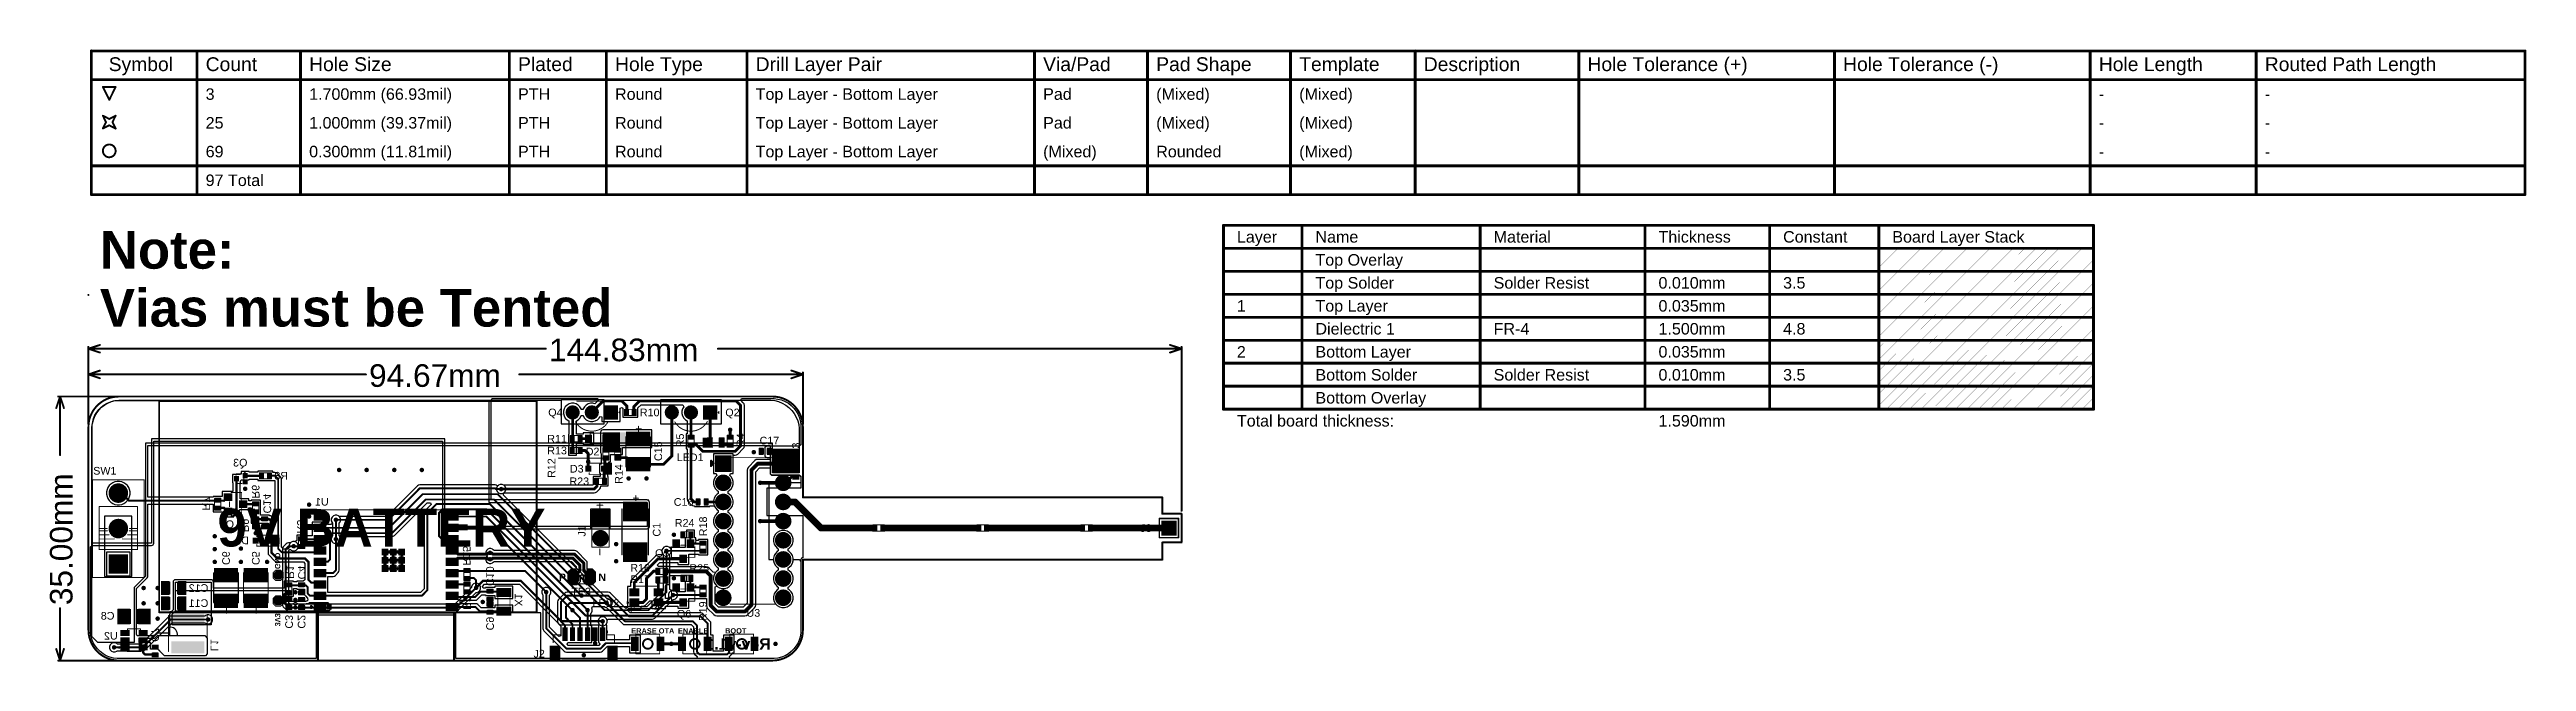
# Model space of a CAD drawing. Header units: inches. Extents: x -1 to 327, y 8 to 89.
import ezdxf

# ---------------------------------------------------------------- set-up
doc = ezdxf.new("R2010")
doc.units = ezdxf.units.IN
for name, color, linetype in [('Board Outline', 216, 'Continuous'), ('Bottom Layer', 5, 'Continuous'), ('Bottom Overlay', 54, 'Continuous'), ('Bottom Paste', 16, 'Continuous'), ('Bottom Solder', 6, 'Continuous'), ('Dimension', 6, 'Continuous'), ('Drill Drawing', 1, 'Continuous'), ('Fabrication', 76, 'Continuous'), ('Keep-Out Layer', 6, 'Continuous'), ('Multi-Layer', 9, 'Continuous'), ('Pad Holes', 156, 'Continuous'), ('Top Layer', 1, 'Continuous'), ('Top Overlay', 2, 'Continuous'), ('Top Paste', 8, 'Continuous'), ('Top Solder', 216, 'Continuous'), ('Via Holes', 16, 'Continuous')]:
    doc.layers.add(name, color=color, linetype=linetype)
doc.styles.add('Arial', font='', dxfattribs={"height": 0.2})
doc.styles.add('Arial_Bold', font='', dxfattribs={"height": 0.2})
doc.styles.get('Arial').set_extended_font_data('Arial')
doc.styles.get('Arial_Bold').set_extended_font_data('Arial', bold=True)

msp = doc.modelspace()

# ---------------------------------------------------------------- texts
at = {"layer": 'Bottom Overlay', "text_generation_flag": 2}
for s, height, style, p in [('Q3', 1.016, 'Arial', (25.28, 33.38)), ('R8', 1.016, 'Arial', (30.66, 31.65)), ('U1', 1.016, 'Arial', (36.05, 28.2)), ('Q1', 1.016, 'Arial', (23.51, 25.22)), ('D1', 1.016, 'Arial', (25.49, 23.08)), ('C12', 1.016, 'Arial', (20.11, 16.76)), ('C8', 1.016, 'Arial', (7.67, 13.08)), ('C11', 1.016, 'Arial', (20.11, 14.76)), ('U2', 1.016, 'Arial', (8.1, 10.43)), ('Rev-v1.1', 1.5, 'Arial_Bold', (94.6, 9.11))]:
    msp.add_text(s, height=height, dxfattribs=dict(at, style=style)).set_placement(p)
for s, height, style, p in [('R6', 1.016, 'Arial', (25.87, 29.14)), ('C14', 1.016, 'Arial', (27.41, 27.16)), ('R7', 1.016, 'Arial', (19.32, 27.56)), ('R9', 1.016, 'Arial', (24.46, 24.65)), ('R3', 1.016, 'Arial', (31.87, 24.5)), ('C6', 1.016, 'Arial', (21.94, 20.32)), ('C5', 1.016, 'Arial', (25.88, 20.32)), ('GND', 0.7, 'Arial_Bold', (28.94, 19.78)), ('R1', 1.016, 'Arial', (30.45, 18.5)), ('C4', 1.016, 'Arial', (31.98, 18.41)), ('R15', 1.016, 'Arial', (53.83, 20.24)), ('C10', 1.016, 'Arial', (56.92, 17.54)), ('X1', 1.016, 'Arial', (60.71, 14.82)), ('3V3', 0.7, 'Arial_Bold', (28.94, 12.18)), ('C3', 1.016, 'Arial', (30.29, 11.89)), ('C2', 1.016, 'Arial', (31.95, 11.89)), ('R2', 1.016, 'Arial', (53.9, 14.37)), ('C9', 1.016, 'Arial', (56.92, 11.65)), ('C7', 1.016, 'Arial', (12.54, 10.14)), ('L1', 1.016, 'Arial', (20.4, 8.9))]:
    msp.add_text(s, height=height, rotation=270, dxfattribs=dict(at, style=style)).set_placement(p)
at = {"layer": 'Dimension', "style": 'Arial'}
for s, p in [('144.83mm', (65.23, 47.34)), ('94.67mm', (41.4, 43.94))]:
    msp.add_text(s, height=3, dxfattribs=at).set_placement(p)
msp.add_text('35.00mm', height=3, rotation=90, dxfattribs=at).set_placement((2.11, 15))
at = {"layer": 'Drill Drawing', "style": 'Arial'}
for s, height, p in [('Symbol', 1.829, (6.9, 85.81)), ('Count', 1.829, (19.75, 85.81)), ('Hole Size', 1.829, (33.46, 85.81)), ('Plated', 1.829, (61.14, 85.81)), ('Hole Type', 1.829, (73.99, 85.81)), ('Drill Layer Pair', 1.8288, (92.62, 85.81)), ('Via/Pad', 1.829, (130.71, 85.81)), ('Pad Shape', 1.829, (145.69, 85.81)), ('Template', 1.829, (164.64, 85.81)), ('Description', 1.8288, (181.14, 85.81)), ('Hole Tolerance (+)', 1.8288, (202.83, 85.81)), ('Hole Tolerance (-)', 1.8288, (236.7, 85.81)), ('Hole Length', 1.8288, (270.58, 85.81)), ('Routed Path Length', 1.8288, (292.57, 85.81)), ('3', 1.52, (19.75, 82)), ('1.700mm (66.93mil)', 1.524, (33.46, 82)), ('PTH', 1.524, (61.14, 82)), ('Round', 1.524, (73.99, 82)), ('Top Layer - Bottom Layer', 1.524, (92.62, 82)), ('Pad', 1.524, (130.71, 82)), ('(Mixed)', 1.524, (145.69, 82)), ('(Mixed)', 1.524, (164.64, 82)), ('-', 1.52, (270.58, 82)), ('-', 1.52, (292.57, 82)), ('25', 1.524, (19.75, 78.19)), ('1.000mm (39.37mil)', 1.524, (33.46, 78.19)), ('PTH', 1.524, (61.14, 78.19)), ('Round', 1.524, (73.99, 78.19)), ('Top Layer - Bottom Layer', 1.524, (92.62, 78.19)), ('Pad', 1.524, (130.71, 78.19)), ('(Mixed)', 1.524, (145.69, 78.19)), ('(Mixed)', 1.524, (164.64, 78.19)), ('-', 1.52, (270.58, 78.19)), ('-', 1.52, (292.57, 78.19)), ('69', 1.524, (19.75, 74.38)), ('0.300mm (11.81mil)', 1.524, (33.46, 74.38)), ('PTH', 1.524, (61.14, 74.38)), ('Round', 1.524, (73.99, 74.38)), ('Top Layer - Bottom Layer', 1.524, (92.62, 74.38)), ('(Mixed)', 1.524, (130.71, 74.38)), ('Rounded', 1.524, (145.69, 74.38)), ('(Mixed)', 1.524, (164.64, 74.38)), ('-', 1.52, (270.58, 74.38)), ('-', 1.52, (292.57, 74.38)), ('97 Total', 1.524, (19.75, 70.57))]:
    msp.add_text(s, height=height, dxfattribs=at).set_placement(p)
at = {"layer": 'Fabrication'}
for s, height, style, p in [('Note:', 5, 'Arial_Bold', (5.73, 59.61)), ('Layer', 1.524, 'Arial', (156.38, 63.07)), ('Name', 1.524, 'Arial', (166.79, 63.07)), ('Material', 1.524, 'Arial', (190.4, 63.07)), ('Thickness', 1.524, 'Arial', (212.24, 63.07)), ('Constant', 1.524, 'Arial', (228.75, 63.07)), ('Board Layer Stack', 1.524, 'Arial', (243.22, 63.07)), ('Top Overlay', 1.524, 'Arial', (166.79, 60.02)), ('Vias must be Tented', 5, 'Arial_Bold', (5.73, 51.93)), ('Top Solder', 1.524, 'Arial', (166.79, 56.97)), ('Solder Resist', 1.524, 'Arial', (190.4, 56.97)), ('0.010mm', 1.524, 'Arial', (212.24, 56.97)), ('3.5', 1.524, 'Arial', (228.75, 56.97)), ('1', 1.52, 'Arial', (156.38, 53.92)), ('Top Layer', 1.524, 'Arial', (166.79, 53.92)), ('0.035mm', 1.524, 'Arial', (212.24, 53.92)), ('2', 1.52, 'Arial', (156.38, 47.83)), ('Dielectric 1', 1.524, 'Arial', (166.79, 50.88)), ('Bottom Layer', 1.524, 'Arial', (166.79, 47.83)), ('FR-4', 1.524, 'Arial', (190.4, 50.88)), ('0.035mm', 1.524, 'Arial', (212.24, 47.83)), ('1.500mm', 1.524, 'Arial', (212.24, 50.88)), ('4.8', 1.524, 'Arial', (228.75, 50.88)), ('Bottom Solder', 1.524, 'Arial', (166.79, 44.78)), ('Solder Resist', 1.524, 'Arial', (190.4, 44.78)), ('0.010mm', 1.524, 'Arial', (212.24, 44.78)), ('3.5', 1.524, 'Arial', (228.75, 44.78)), ('Bottom Overlay', 1.524, 'Arial', (166.79, 41.73)), ('Total board thickness:', 1.524, 'Arial', (156.38, 38.68)), ('1.590mm', 1.524, 'Arial', (212.24, 38.68))]:
    msp.add_text(s, height=height, dxfattribs=dict(at, style=style)).set_placement(p)
at = {"layer": 'Top Overlay'}
for s, height, style, p in [('Q4', 1.016, 'Arial', (65.14, 40.04)), ('R10', 1.016, 'Arial', (77.28, 40.04)), ('Q2', 1.016, 'Arial', (88.6, 40.04)), ('R11', 1.016, 'Arial', (65.01, 36.56)), ('C17', 1.016, 'Arial', (93.14, 36.31)), ('SW1', 1.016, 'Arial', (4.85, 32.31)), ('R13', 1.016, 'Arial', (65.01, 34.99)), ('D3', 1.016, 'Arial', (68.01, 32.58)), ('D2', 1.016, 'Arial', (70.11, 34.86)), ('LED1', 1.016, 'Arial', (82.16, 34.09)), ('R23', 1.016, 'Arial', (67.95, 30.91)), ('9V BATTERY', 5, 'Arial_Bold', (21.31, 22.77)), ('C16', 1.016, 'Arial', (81.77, 28.17)), ('R24', 1.016, 'Arial', (81.91, 25.4)), ('J3', 1.016, 'Arial', (143.58, 24.71)), ('R16', 1.016, 'Arial', (76.01, 19.44)), ('Q5', 1.016, 'Arial', (79.29, 21.39)), ('R25', 1.016, 'Arial', (83.84, 19.4)), ('P', 1, 'Arial_Bold', (66.55, 18.19)), ('TP3', 1.016, 'Arial', (68.19, 16.28)), ('R17', 1.016, 'Arial', (76.01, 17.93)), ('LED2', 1.016, 'Arial', (71.01, 14.77)), ('Q6', 1.016, 'Arial', (82.19, 13.34)), ('U3', 1.016, 'Arial', (91.41, 13.46)), ('ERASE OTA', 0.7, 'Arial_Bold', (76.14, 11.24)), ('ENABLE', 0.7, 'Arial_Bold', (82.33, 11.23)), ('BOOT', 0.7, 'Arial_Bold', (88.57, 11.24)), ('J2', 1.016, 'Arial', (63.19, 8.05))]:
    msp.add_text(s, height=height, dxfattribs=dict(at, style=style)).set_placement(p)
for s, height, rotation, style, p in [('C15', 1.016, 90, 'Arial', (80.22, 34.1)), ('R5', 1.016, 90, 'Arial', (83.12, 35.93)), ('R4', 1.016, 90, 'Arial', (91.12, 35.96)), ('C13', 1.016, 90, 'Arial', (98.46, 33.95)), ('R12', 1.016, 90, 'Arial', (66.08, 31.87)), ('R14', 1.016, 90, 'Arial', (75, 31.08)), ('R18', 1.016, 90, 'Arial', (86.16, 24.14)), ('J1', 1.016, 90, 'Arial', (70.08, 24.09)), ('C1', 1.016, 90, 'Arial', (80.01, 24.09)), ('N', 1, 360, 'Arial_Bold', (71.79, 18.19)), ('R19', 1.016, 90, 'Arial', (86.14, 12.89))]:
    msp.add_text(s, height=height, rotation=rotation, dxfattribs=dict(at, style=style)).set_placement(p)

# ---------------------------------------------------------------- blocks, each defined once
blk = doc.blocks.new('R___0402_1')
at = {"layer": 'Top Layer'}
for points in [[(-0.7, -0.32), (-0.7, 0.32), (-0.24, 0.32), (-0.24, -0.32)], [(0.24, -0.32), (0.24, 0.32), (0.7, 0.32), (0.7, -0.32)]]:
    blk.add_hatch(color=1, dxfattribs=at).paths.add_polyline_path(points)
at = {"layer": 'Top Paste'}
for points in [[(-0.7, -0.32), (-0.7, 0.32), (-0.24, 0.32), (-0.24, -0.32)], [(0.24, -0.32), (0.24, 0.32), (0.7, 0.32), (0.7, -0.32)]]:
    blk.add_hatch(color=8, dxfattribs=at).paths.add_polyline_path(points)
at = {"layer": 'Top Solder'}
for points in [[(-0.75, -0.37), (-0.75, 0.37), (-0.19, 0.37), (-0.19, -0.37)], [(0.19, -0.37), (0.19, 0.37), (0.75, 0.37), (0.75, -0.37)]]:
    blk.add_hatch(color=216, dxfattribs=at).paths.add_polyline_path(points)
at = {"layer": 'Top Overlay'}
for points, const_width in [([(-0.79, 0.41), (0.79, 0.41)], 0.127), ([(-0.79, -0.41), (-0.79, 0.41)], 0.127), ([(0.79, -0.41), (0.79, 0.41)], 0.127), ([(-0.79, -0.41), (0.79, -0.41)], 0.127), ([(-0.81, -0.43), (0.81, -0.43)], 0.00323)]:
    blk.add_lwpolyline(points, dxfattribs=dict(at, const_width=const_width))
for points, const_width in [([(-0.82, 0.41, 1), (-0.76, 0.41, 1)], 0.0635), ([(-0.82, 0.41, 1), (-0.76, 0.41, 1)], 0.0635), ([(0.76, 0.41, 1), (0.82, 0.41, 1)], 0.0635), ([(0.76, 0.41, 1), (0.82, 0.41, 1)], 0.0635), ([(-0.82, -0.41, 1), (-0.76, -0.41, 1)], 0.0635), ([(-0.82, -0.41, 1), (-0.76, -0.41, 1)], 0.0635), ([(-0.81, -0.43, 1), (-0.81, -0.43, 1)], 0.00161), ([(0.76, -0.41, 1), (0.82, -0.41, 1)], 0.0635), ([(0.76, -0.41, 1), (0.82, -0.41, 1)], 0.0635), ([(0.81, -0.43, 1), (0.81, -0.43, 1)], 0.00161)]:
    blk.add_lwpolyline(points, format="xyb", close=True, dxfattribs=dict(at, const_width=const_width))
blk = doc.blocks.new('R___0402_2')
at = {"layer": 'Top Layer'}
for points in [[(-0.7, -0.32), (-0.7, 0.32), (-0.24, 0.32), (-0.24, -0.32)], [(0.24, -0.32), (0.24, 0.32), (0.7, 0.32), (0.7, -0.32)]]:
    blk.add_hatch(color=1, dxfattribs=at).paths.add_polyline_path(points)
at = {"layer": 'Top Paste'}
for points in [[(-0.7, -0.32), (-0.7, 0.32), (-0.24, 0.32), (-0.24, -0.32)], [(0.24, -0.32), (0.24, 0.32), (0.7, 0.32), (0.7, -0.32)]]:
    blk.add_hatch(color=8, dxfattribs=at).paths.add_polyline_path(points)
at = {"layer": 'Top Solder'}
for points in [[(-0.75, -0.37), (-0.75, 0.37), (-0.19, 0.37), (-0.19, -0.37)], [(0.19, -0.37), (0.19, 0.37), (0.75, 0.37), (0.75, -0.37)]]:
    blk.add_hatch(color=216, dxfattribs=at).paths.add_polyline_path(points)
at = {"layer": 'Top Overlay'}
for points, const_width in [([(-0.79, 0.41), (0.79, 0.41)], 0.127), ([(-0.79, -0.41), (-0.79, 0.41)], 0.127), ([(0.79, -0.41), (0.79, 0.41)], 0.127), ([(-0.79, -0.41), (0.79, -0.41)], 0.127), ([(-0.81, -0.43), (0.81, -0.43)], 0.00323)]:
    blk.add_lwpolyline(points, dxfattribs=dict(at, const_width=const_width))
for points, const_width in [([(-0.82, 0.41, 1), (-0.76, 0.41, 1)], 0.0635), ([(-0.82, 0.41, 1), (-0.76, 0.41, 1)], 0.0635), ([(0.76, 0.41, 1), (0.82, 0.41, 1)], 0.0635), ([(0.76, 0.41, 1), (0.82, 0.41, 1)], 0.0635), ([(-0.82, -0.41, 1), (-0.76, -0.41, 1)], 0.0635), ([(-0.82, -0.41, 1), (-0.76, -0.41, 1)], 0.0635), ([(-0.81, -0.43, 1), (-0.81, -0.43, 1)], 0.00161), ([(0.76, -0.41, 1), (0.82, -0.41, 1)], 0.0635), ([(0.76, -0.41, 1), (0.82, -0.41, 1)], 0.0635), ([(0.81, -0.43, 1), (0.81, -0.43, 1)], 0.00161)]:
    blk.add_lwpolyline(points, format="xyb", close=True, dxfattribs=dict(at, const_width=const_width))
blk = doc.blocks.new('R___0402_3')
at = {"layer": 'Top Layer'}
for points in [[(-0.7, -0.32), (-0.7, 0.32), (-0.24, 0.32), (-0.24, -0.32)], [(0.24, -0.32), (0.24, 0.32), (0.7, 0.32), (0.7, -0.32)]]:
    blk.add_hatch(color=1, dxfattribs=at).paths.add_polyline_path(points)
at = {"layer": 'Top Paste'}
for points in [[(-0.7, -0.32), (-0.7, 0.32), (-0.24, 0.32), (-0.24, -0.32)], [(0.24, -0.32), (0.24, 0.32), (0.7, 0.32), (0.7, -0.32)]]:
    blk.add_hatch(color=8, dxfattribs=at).paths.add_polyline_path(points)
at = {"layer": 'Top Solder'}
for points in [[(-0.75, -0.37), (-0.75, 0.37), (-0.19, 0.37), (-0.19, -0.37)], [(0.19, -0.37), (0.19, 0.37), (0.75, 0.37), (0.75, -0.37)]]:
    blk.add_hatch(color=216, dxfattribs=at).paths.add_polyline_path(points)
at = {"layer": 'Top Overlay'}
for points, const_width in [([(0.79, 0.41), (-0.79, 0.41)], 0.127), ([(-0.79, 0.41), (-0.79, -0.41)], 0.127), ([(0.79, 0.41), (0.79, -0.41)], 0.127), ([(0.79, -0.41), (-0.79, -0.41)], 0.127), ([(0.81, -0.43), (-0.81, -0.43)], 0.00323)]:
    blk.add_lwpolyline(points, dxfattribs=dict(at, const_width=const_width))
for points, const_width in [([(-0.82, 0.41, 1), (-0.76, 0.41, 1)], 0.0635), ([(-0.82, 0.41, 1), (-0.76, 0.41, 1)], 0.0635), ([(0.76, 0.41, 1), (0.82, 0.41, 1)], 0.0635), ([(0.76, 0.41, 1), (0.82, 0.41, 1)], 0.0635), ([(-0.82, -0.41, 1), (-0.76, -0.41, 1)], 0.0635), ([(-0.82, -0.41, 1), (-0.76, -0.41, 1)], 0.0635), ([(-0.81, -0.43, 1), (-0.81, -0.43, 1)], 0.00161), ([(0.76, -0.41, 1), (0.82, -0.41, 1)], 0.0635), ([(0.76, -0.41, 1), (0.82, -0.41, 1)], 0.0635), ([(0.81, -0.43, 1), (0.81, -0.43, 1)], 0.00161)]:
    blk.add_lwpolyline(points, format="xyb", close=True, dxfattribs=dict(at, const_width=const_width))
blk = doc.blocks.new('R___0402_4')
at = {"layer": 'Top Layer'}
for points in [[(-0.7, -0.32), (-0.7, 0.32), (-0.24, 0.32), (-0.24, -0.32)], [(0.24, -0.32), (0.24, 0.32), (0.7, 0.32), (0.7, -0.32)]]:
    blk.add_hatch(color=1, dxfattribs=at).paths.add_polyline_path(points)
at = {"layer": 'Top Paste'}
for points in [[(-0.7, -0.32), (-0.7, 0.32), (-0.24, 0.32), (-0.24, -0.32)], [(0.24, -0.32), (0.24, 0.32), (0.7, 0.32), (0.7, -0.32)]]:
    blk.add_hatch(color=8, dxfattribs=at).paths.add_polyline_path(points)
at = {"layer": 'Top Solder'}
for points in [[(-0.75, -0.37), (-0.75, 0.37), (-0.19, 0.37), (-0.19, -0.37)], [(0.19, -0.37), (0.19, 0.37), (0.75, 0.37), (0.75, -0.37)]]:
    blk.add_hatch(color=216, dxfattribs=at).paths.add_polyline_path(points)
at = {"layer": 'Top Overlay'}
for points, const_width in [([(-0.79, 0.41), (0.79, 0.41)], 0.127), ([(-0.79, -0.41), (-0.79, 0.41)], 0.127), ([(0.79, -0.41), (0.79, 0.41)], 0.127), ([(-0.79, -0.41), (0.79, -0.41)], 0.127), ([(-0.81, -0.43), (0.81, -0.43)], 0.00323)]:
    blk.add_lwpolyline(points, dxfattribs=dict(at, const_width=const_width))
for points, const_width in [([(-0.82, 0.41, 1), (-0.76, 0.41, 1)], 0.0635), ([(-0.82, 0.41, 1), (-0.76, 0.41, 1)], 0.0635), ([(0.76, 0.41, 1), (0.82, 0.41, 1)], 0.0635), ([(0.76, 0.41, 1), (0.82, 0.41, 1)], 0.0635), ([(-0.82, -0.41, 1), (-0.76, -0.41, 1)], 0.0635), ([(-0.82, -0.41, 1), (-0.76, -0.41, 1)], 0.0635), ([(-0.81, -0.43, 1), (-0.81, -0.43, 1)], 0.00161), ([(0.76, -0.41, 1), (0.82, -0.41, 1)], 0.0635), ([(0.76, -0.41, 1), (0.82, -0.41, 1)], 0.0635), ([(0.81, -0.43, 1), (0.81, -0.43, 1)], 0.00161)]:
    blk.add_lwpolyline(points, format="xyb", close=True, dxfattribs=dict(at, const_width=const_width))
blk = doc.blocks.new('R___0402_5')
at = {"layer": 'Top Layer'}
for points in [[(-0.7, -0.32), (-0.7, 0.32), (-0.24, 0.32), (-0.24, -0.32)], [(0.24, -0.32), (0.24, 0.32), (0.7, 0.32), (0.7, -0.32)]]:
    blk.add_hatch(color=1, dxfattribs=at).paths.add_polyline_path(points)
at = {"layer": 'Top Paste'}
for points in [[(-0.7, -0.32), (-0.7, 0.32), (-0.24, 0.32), (-0.24, -0.32)], [(0.24, -0.32), (0.24, 0.32), (0.7, 0.32), (0.7, -0.32)]]:
    blk.add_hatch(color=8, dxfattribs=at).paths.add_polyline_path(points)
at = {"layer": 'Top Solder'}
for points in [[(-0.75, -0.37), (-0.75, 0.37), (-0.19, 0.37), (-0.19, -0.37)], [(0.19, -0.37), (0.19, 0.37), (0.75, 0.37), (0.75, -0.37)]]:
    blk.add_hatch(color=216, dxfattribs=at).paths.add_polyline_path(points)
at = {"layer": 'Top Overlay'}
for points, const_width in [([(0.79, 0.41), (-0.79, 0.41)], 0.127), ([(-0.79, 0.41), (-0.79, -0.41)], 0.127), ([(0.79, 0.41), (0.79, -0.41)], 0.127), ([(0.79, -0.41), (-0.79, -0.41)], 0.127), ([(0.81, -0.43), (-0.81, -0.43)], 0.00323)]:
    blk.add_lwpolyline(points, dxfattribs=dict(at, const_width=const_width))
for points, const_width in [([(-0.82, 0.41, 1), (-0.76, 0.41, 1)], 0.0635), ([(-0.82, 0.41, 1), (-0.76, 0.41, 1)], 0.0635), ([(0.76, 0.41, 1), (0.82, 0.41, 1)], 0.0635), ([(0.76, 0.41, 1), (0.82, 0.41, 1)], 0.0635), ([(-0.82, -0.41, 1), (-0.76, -0.41, 1)], 0.0635), ([(-0.82, -0.41, 1), (-0.76, -0.41, 1)], 0.0635), ([(-0.81, -0.43, 1), (-0.81, -0.43, 1)], 0.00161), ([(0.76, -0.41, 1), (0.82, -0.41, 1)], 0.0635), ([(0.76, -0.41, 1), (0.82, -0.41, 1)], 0.0635), ([(0.81, -0.43, 1), (0.81, -0.43, 1)], 0.00161)]:
    blk.add_lwpolyline(points, format="xyb", close=True, dxfattribs=dict(at, const_width=const_width))
blk = doc.blocks.new('R___0402_6')
at = {"layer": 'Top Layer'}
for points in [[(-0.7, -0.32), (-0.7, 0.32), (-0.24, 0.32), (-0.24, -0.32)], [(0.24, -0.32), (0.24, 0.32), (0.7, 0.32), (0.7, -0.32)]]:
    blk.add_hatch(color=1, dxfattribs=at).paths.add_polyline_path(points)
at = {"layer": 'Top Paste'}
for points in [[(-0.7, -0.32), (-0.7, 0.32), (-0.24, 0.32), (-0.24, -0.32)], [(0.24, -0.32), (0.24, 0.32), (0.7, 0.32), (0.7, -0.32)]]:
    blk.add_hatch(color=8, dxfattribs=at).paths.add_polyline_path(points)
at = {"layer": 'Top Solder'}
for points in [[(-0.75, -0.37), (-0.75, 0.37), (-0.19, 0.37), (-0.19, -0.37)], [(0.19, -0.37), (0.19, 0.37), (0.75, 0.37), (0.75, -0.37)]]:
    blk.add_hatch(color=216, dxfattribs=at).paths.add_polyline_path(points)
at = {"layer": 'Top Overlay'}
for points, const_width in [([(-0.79, 0.41), (0.79, 0.41)], 0.127), ([(-0.79, -0.41), (-0.79, 0.41)], 0.127), ([(0.79, -0.41), (0.79, 0.41)], 0.127), ([(-0.79, -0.41), (0.79, -0.41)], 0.127), ([(-0.81, -0.43), (0.81, -0.43)], 0.00323)]:
    blk.add_lwpolyline(points, dxfattribs=dict(at, const_width=const_width))
for points, const_width in [([(-0.82, 0.41, 1), (-0.76, 0.41, 1)], 0.0635), ([(-0.82, 0.41, 1), (-0.76, 0.41, 1)], 0.0635), ([(0.76, 0.41, 1), (0.82, 0.41, 1)], 0.0635), ([(0.76, 0.41, 1), (0.82, 0.41, 1)], 0.0635), ([(-0.82, -0.41, 1), (-0.76, -0.41, 1)], 0.0635), ([(-0.82, -0.41, 1), (-0.76, -0.41, 1)], 0.0635), ([(-0.81, -0.43, 1), (-0.81, -0.43, 1)], 0.00161), ([(0.76, -0.41, 1), (0.82, -0.41, 1)], 0.0635), ([(0.76, -0.41, 1), (0.82, -0.41, 1)], 0.0635), ([(0.81, -0.43, 1), (0.81, -0.43, 1)], 0.00161)]:
    blk.add_lwpolyline(points, format="xyb", close=True, dxfattribs=dict(at, const_width=const_width))
blk = doc.blocks.new('____0402_7')
at = {"layer": 'Top Layer'}
for points in [[(-0.7, -0.32), (-0.7, 0.32), (-0.24, 0.32), (-0.24, -0.32)], [(0.24, -0.32), (0.24, 0.32), (0.7, 0.32), (0.7, -0.32)]]:
    blk.add_hatch(color=1, dxfattribs=at).paths.add_polyline_path(points)
at = {"layer": 'Top Paste'}
for points in [[(-0.7, -0.32), (-0.7, 0.32), (-0.24, 0.32), (-0.24, -0.32)], [(0.24, -0.32), (0.24, 0.32), (0.7, 0.32), (0.7, -0.32)]]:
    blk.add_hatch(color=8, dxfattribs=at).paths.add_polyline_path(points)
at = {"layer": 'Top Solder'}
for points in [[(-0.76, -0.38), (-0.76, 0.38), (-0.18, 0.38), (-0.18, -0.38)], [(0.18, -0.38), (0.18, 0.38), (0.76, 0.38), (0.76, -0.38)]]:
    blk.add_hatch(color=216, dxfattribs=at).paths.add_polyline_path(points)
at = {"layer": 'Top Overlay', "const_width": 0.127}
for points in [[(-0.79, -0.41), (-0.79, 0.41)], [(-0.79, 0.41), (-0.28, 0.41)], [(0.28, 0.41), (0.79, 0.41)], [(0.79, -0.41), (0.79, 0.41)], [(-0.79, -0.41), (-0.28, -0.41)], [(0.28, -0.41), (0.79, -0.41)]]:
    blk.add_lwpolyline(points, dxfattribs=at)
at = {"layer": 'Top Overlay', "const_width": 0.0635}
for points in [[(-0.82, 0.41, 1), (-0.76, 0.41, 1)], [(-0.82, 0.41, 1), (-0.76, 0.41, 1)], [(-0.31, 0.41, 1), (-0.25, 0.41, 1)], [(0.25, 0.41, 1), (0.31, 0.41, 1)], [(0.76, 0.41, 1), (0.82, 0.41, 1)], [(0.76, 0.41, 1), (0.82, 0.41, 1)], [(-0.82, -0.41, 1), (-0.76, -0.41, 1)], [(-0.82, -0.41, 1), (-0.76, -0.41, 1)], [(-0.31, -0.41, 1), (-0.25, -0.41, 1)], [(0.25, -0.41, 1), (0.31, -0.41, 1)], [(0.76, -0.41, 1), (0.82, -0.41, 1)], [(0.76, -0.41, 1), (0.82, -0.41, 1)]]:
    blk.add_lwpolyline(points, format="xyb", close=True, dxfattribs=at)
blk = doc.blocks.new('____0402_8')
at = {"layer": 'Top Layer'}
for points in [[(-0.7, -0.32), (-0.7, 0.32), (-0.24, 0.32), (-0.24, -0.32)], [(0.24, -0.32), (0.24, 0.32), (0.7, 0.32), (0.7, -0.32)]]:
    blk.add_hatch(color=1, dxfattribs=at).paths.add_polyline_path(points)
at = {"layer": 'Top Paste'}
for points in [[(-0.7, -0.32), (-0.7, 0.32), (-0.24, 0.32), (-0.24, -0.32)], [(0.24, -0.32), (0.24, 0.32), (0.7, 0.32), (0.7, -0.32)]]:
    blk.add_hatch(color=8, dxfattribs=at).paths.add_polyline_path(points)
at = {"layer": 'Top Solder'}
for points in [[(-0.76, -0.38), (-0.76, 0.38), (-0.18, 0.38), (-0.18, -0.38)], [(0.18, -0.38), (0.18, 0.38), (0.76, 0.38), (0.76, -0.38)]]:
    blk.add_hatch(color=216, dxfattribs=at).paths.add_polyline_path(points)
at = {"layer": 'Top Overlay', "const_width": 0.127}
for points in [[(-0.79, 0.41), (-0.79, -0.41)], [(-0.28, 0.41), (-0.79, 0.41)], [(0.79, 0.41), (0.28, 0.41)], [(0.79, 0.41), (0.79, -0.41)], [(-0.28, -0.41), (-0.79, -0.41)], [(0.79, -0.41), (0.28, -0.41)]]:
    blk.add_lwpolyline(points, dxfattribs=at)
at = {"layer": 'Top Overlay', "const_width": 0.0635}
for points in [[(-0.82, 0.41, 1), (-0.76, 0.41, 1)], [(-0.82, 0.41, 1), (-0.76, 0.41, 1)], [(-0.31, 0.41, 1), (-0.25, 0.41, 1)], [(0.25, 0.41, 1), (0.31, 0.41, 1)], [(0.76, 0.41, 1), (0.82, 0.41, 1)], [(0.76, 0.41, 1), (0.82, 0.41, 1)], [(-0.82, -0.41, 1), (-0.76, -0.41, 1)], [(-0.82, -0.41, 1), (-0.76, -0.41, 1)], [(-0.31, -0.41, 1), (-0.25, -0.41, 1)], [(0.25, -0.41, 1), (0.31, -0.41, 1)], [(0.76, -0.41, 1), (0.82, -0.41, 1)], [(0.76, -0.41, 1), (0.82, -0.41, 1)]]:
    blk.add_lwpolyline(points, format="xyb", close=True, dxfattribs=at)
blk = doc.blocks.new('R___0402_9')
at = {"layer": 'Top Layer'}
for points in [[(-0.7, -0.32), (-0.7, 0.32), (-0.24, 0.32), (-0.24, -0.32)], [(0.24, -0.32), (0.24, 0.32), (0.7, 0.32), (0.7, -0.32)]]:
    blk.add_hatch(color=1, dxfattribs=at).paths.add_polyline_path(points)
at = {"layer": 'Top Paste'}
for points in [[(-0.7, -0.32), (-0.7, 0.32), (-0.24, 0.32), (-0.24, -0.32)], [(0.24, -0.32), (0.24, 0.32), (0.7, 0.32), (0.7, -0.32)]]:
    blk.add_hatch(color=8, dxfattribs=at).paths.add_polyline_path(points)
at = {"layer": 'Top Solder'}
for points in [[(-0.75, -0.37), (-0.75, 0.37), (-0.19, 0.37), (-0.19, -0.37)], [(0.19, -0.37), (0.19, 0.37), (0.75, 0.37), (0.75, -0.37)]]:
    blk.add_hatch(color=216, dxfattribs=at).paths.add_polyline_path(points)
at = {"layer": 'Top Overlay'}
for points, const_width in [([(-0.79, -0.41), (-0.79, 0.41)], 0.127), ([(0.79, 0.41), (-0.79, 0.41)], 0.127), ([(0.79, -0.41), (0.79, 0.41)], 0.127), ([(0.79, -0.41), (-0.79, -0.41)], 0.127), ([(0.81, -0.43), (-0.81, -0.43)], 0.00323)]:
    blk.add_lwpolyline(points, dxfattribs=dict(at, const_width=const_width))
for points, const_width in [([(-0.82, 0.41, 1), (-0.76, 0.41, 1)], 0.0635), ([(-0.82, 0.41, 1), (-0.76, 0.41, 1)], 0.0635), ([(0.76, 0.41, 1), (0.82, 0.41, 1)], 0.0635), ([(0.76, 0.41, 1), (0.82, 0.41, 1)], 0.0635), ([(-0.82, -0.41, 1), (-0.76, -0.41, 1)], 0.0635), ([(-0.82, -0.41, 1), (-0.76, -0.41, 1)], 0.0635), ([(-0.81, -0.43, 1), (-0.81, -0.43, 1)], 0.00161), ([(0.76, -0.41, 1), (0.82, -0.41, 1)], 0.0635), ([(0.76, -0.41, 1), (0.82, -0.41, 1)], 0.0635), ([(0.81, -0.43, 1), (0.81, -0.43, 1)], 0.00161)]:
    blk.add_lwpolyline(points, format="xyb", close=True, dxfattribs=dict(at, const_width=const_width))
blk = doc.blocks.new('R___0402_10')
at = {"layer": 'Top Layer'}
for points in [[(-0.7, -0.32), (-0.7, 0.32), (-0.24, 0.32), (-0.24, -0.32)], [(0.24, -0.32), (0.24, 0.32), (0.7, 0.32), (0.7, -0.32)]]:
    blk.add_hatch(color=1, dxfattribs=at).paths.add_polyline_path(points)
at = {"layer": 'Top Paste'}
for points in [[(-0.7, -0.32), (-0.7, 0.32), (-0.24, 0.32), (-0.24, -0.32)], [(0.24, -0.32), (0.24, 0.32), (0.7, 0.32), (0.7, -0.32)]]:
    blk.add_hatch(color=8, dxfattribs=at).paths.add_polyline_path(points)
at = {"layer": 'Top Solder'}
for points in [[(-0.75, -0.37), (-0.75, 0.37), (-0.19, 0.37), (-0.19, -0.37)], [(0.19, -0.37), (0.19, 0.37), (0.75, 0.37), (0.75, -0.37)]]:
    blk.add_hatch(color=216, dxfattribs=at).paths.add_polyline_path(points)
at = {"layer": 'Top Overlay'}
for points, const_width in [([(-0.79, 0.41), (-0.79, -0.41)], 0.127), ([(-0.79, 0.41), (0.79, 0.41)], 0.127), ([(0.79, 0.41), (0.79, -0.41)], 0.127), ([(-0.79, -0.41), (0.79, -0.41)], 0.127), ([(-0.81, -0.43), (0.81, -0.43)], 0.00323)]:
    blk.add_lwpolyline(points, dxfattribs=dict(at, const_width=const_width))
for points, const_width in [([(-0.82, 0.41, 1), (-0.76, 0.41, 1)], 0.0635), ([(-0.82, 0.41, 1), (-0.76, 0.41, 1)], 0.0635), ([(0.76, 0.41, 1), (0.82, 0.41, 1)], 0.0635), ([(0.76, 0.41, 1), (0.82, 0.41, 1)], 0.0635), ([(-0.82, -0.41, 1), (-0.76, -0.41, 1)], 0.0635), ([(-0.82, -0.41, 1), (-0.76, -0.41, 1)], 0.0635), ([(-0.81, -0.43, 1), (-0.81, -0.43, 1)], 0.00161), ([(0.76, -0.41, 1), (0.82, -0.41, 1)], 0.0635), ([(0.76, -0.41, 1), (0.82, -0.41, 1)], 0.0635), ([(0.81, -0.43, 1), (0.81, -0.43, 1)], 0.00161)]:
    blk.add_lwpolyline(points, format="xyb", close=True, dxfattribs=dict(at, const_width=const_width))
blk = doc.blocks.new('R___0402_11')
at = {"layer": 'Top Layer'}
for points in [[(-0.7, -0.32), (-0.7, 0.32), (-0.24, 0.32), (-0.24, -0.32)], [(0.24, -0.32), (0.24, 0.32), (0.7, 0.32), (0.7, -0.32)]]:
    blk.add_hatch(color=1, dxfattribs=at).paths.add_polyline_path(points)
at = {"layer": 'Top Paste'}
for points in [[(-0.7, -0.32), (-0.7, 0.32), (-0.24, 0.32), (-0.24, -0.32)], [(0.24, -0.32), (0.24, 0.32), (0.7, 0.32), (0.7, -0.32)]]:
    blk.add_hatch(color=8, dxfattribs=at).paths.add_polyline_path(points)
at = {"layer": 'Top Solder'}
for points in [[(-0.75, -0.37), (-0.75, 0.37), (-0.19, 0.37), (-0.19, -0.37)], [(0.19, -0.37), (0.19, 0.37), (0.75, 0.37), (0.75, -0.37)]]:
    blk.add_hatch(color=216, dxfattribs=at).paths.add_polyline_path(points)
at = {"layer": 'Top Overlay'}
for points, const_width in [([(-0.79, 0.41), (-0.79, -0.41)], 0.127), ([(0.79, 0.41), (-0.79, 0.41)], 0.127), ([(0.79, 0.41), (0.79, -0.41)], 0.127), ([(0.79, -0.41), (-0.79, -0.41)], 0.127), ([(0.81, -0.43), (-0.81, -0.43)], 0.00323)]:
    blk.add_lwpolyline(points, dxfattribs=dict(at, const_width=const_width))
for points, const_width in [([(-0.82, 0.41, 1), (-0.76, 0.41, 1)], 0.0635), ([(-0.82, 0.41, 1), (-0.76, 0.41, 1)], 0.0635), ([(0.76, 0.41, 1), (0.82, 0.41, 1)], 0.0635), ([(0.76, 0.41, 1), (0.82, 0.41, 1)], 0.0635), ([(-0.82, -0.41, 1), (-0.76, -0.41, 1)], 0.0635), ([(-0.82, -0.41, 1), (-0.76, -0.41, 1)], 0.0635), ([(-0.81, -0.43, 1), (-0.81, -0.43, 1)], 0.00161), ([(0.76, -0.41, 1), (0.82, -0.41, 1)], 0.0635), ([(0.76, -0.41, 1), (0.82, -0.41, 1)], 0.0635), ([(0.81, -0.43, 1), (0.81, -0.43, 1)], 0.00161)]:
    blk.add_lwpolyline(points, format="xyb", close=True, dxfattribs=dict(at, const_width=const_width))
blk = doc.blocks.new('R___0402_12')
at = {"layer": 'Top Layer'}
for points in [[(-0.7, -0.32), (-0.7, 0.32), (-0.24, 0.32), (-0.24, -0.32)], [(0.24, -0.32), (0.24, 0.32), (0.7, 0.32), (0.7, -0.32)]]:
    blk.add_hatch(color=1, dxfattribs=at).paths.add_polyline_path(points)
at = {"layer": 'Top Paste'}
for points in [[(-0.7, -0.32), (-0.7, 0.32), (-0.24, 0.32), (-0.24, -0.32)], [(0.24, -0.32), (0.24, 0.32), (0.7, 0.32), (0.7, -0.32)]]:
    blk.add_hatch(color=8, dxfattribs=at).paths.add_polyline_path(points)
at = {"layer": 'Top Solder'}
for points in [[(-0.75, -0.37), (-0.75, 0.37), (-0.19, 0.37), (-0.19, -0.37)], [(0.19, -0.37), (0.19, 0.37), (0.75, 0.37), (0.75, -0.37)]]:
    blk.add_hatch(color=216, dxfattribs=at).paths.add_polyline_path(points)
at = {"layer": 'Top Overlay'}
for points, const_width in [([(-0.79, 0.41), (-0.79, -0.41)], 0.127), ([(0.79, 0.41), (-0.79, 0.41)], 0.127), ([(0.79, 0.41), (0.79, -0.41)], 0.127), ([(0.79, -0.41), (-0.79, -0.41)], 0.127), ([(0.81, -0.43), (-0.81, -0.43)], 0.00323)]:
    blk.add_lwpolyline(points, dxfattribs=dict(at, const_width=const_width))
for points, const_width in [([(-0.82, 0.41, 1), (-0.76, 0.41, 1)], 0.0635), ([(-0.82, 0.41, 1), (-0.76, 0.41, 1)], 0.0635), ([(0.76, 0.41, 1), (0.82, 0.41, 1)], 0.0635), ([(0.76, 0.41, 1), (0.82, 0.41, 1)], 0.0635), ([(-0.82, -0.41, 1), (-0.76, -0.41, 1)], 0.0635), ([(-0.82, -0.41, 1), (-0.76, -0.41, 1)], 0.0635), ([(-0.81, -0.43, 1), (-0.81, -0.43, 1)], 0.00161), ([(0.76, -0.41, 1), (0.82, -0.41, 1)], 0.0635), ([(0.76, -0.41, 1), (0.82, -0.41, 1)], 0.0635), ([(0.81, -0.43, 1), (0.81, -0.43, 1)], 0.00161)]:
    blk.add_lwpolyline(points, format="xyb", close=True, dxfattribs=dict(at, const_width=const_width))
blk = doc.blocks.new('____23_13')
at = {"layer": 'Top Layer'}
for points in [[(-0.41, 1.46), (0.41, 1.46), (0.41, 0.54), (-0.41, 0.54)], [(-1.36, -0.54), (-0.54, -0.54), (-0.54, -1.46), (-1.36, -1.46)], [(0.54, -0.54), (1.36, -0.54), (1.36, -1.46), (0.54, -1.46)]]:
    blk.add_hatch(color=1, dxfattribs=at).paths.add_polyline_path(points)
at = {"layer": 'Top Paste'}
for points in [[(-0.41, 1.46), (0.41, 1.46), (0.41, 0.54), (-0.41, 0.54)], [(-1.36, -0.54), (-0.54, -0.54), (-0.54, -1.46), (-1.36, -1.46)], [(0.54, -0.54), (1.36, -0.54), (1.36, -1.46), (0.54, -1.46)]]:
    blk.add_hatch(color=8, dxfattribs=at).paths.add_polyline_path(points)
at = {"layer": 'Top Solder'}
for points in [[(-0.51, 1.56), (0.51, 1.56), (0.51, 0.44), (-0.51, 0.44)], [(-1.46, -0.44), (-0.44, -0.44), (-0.44, -1.56), (-1.46, -1.56)], [(0.44, -0.44), (1.46, -0.44), (1.46, -1.56), (0.44, -1.56)]]:
    blk.add_hatch(color=216, dxfattribs=at).paths.add_polyline_path(points)
at = {"layer": 'Top Overlay', "const_width": 0.127}
for points in [[(-0.56, 0.81), (-1.55, 0.81)], [(-1.55, 0.81), (-1.55, -0.58)], [(1.55, 0.81), (0.56, 0.81)], [(1.55, 0.81), (1.55, -0.58)], [(-1.68, -1.04), (-1.68, -1.3)], [(-1.55, -1.17), (-1.68, -1.04)], [(-1.55, -1.17), (-1.68, -1.3)], [(0.33, -0.79), (-0.33, -0.79)]]:
    blk.add_lwpolyline(points, dxfattribs=at)
at = {"layer": 'Top Overlay', "const_width": 0.0635}
for points in [[(-1.58, 0.81, 1), (-1.52, 0.81, 1)], [(-1.58, 0.81, 1), (-1.52, 0.81, 1)], [(-0.59, 0.81, 1), (-0.53, 0.81, 1)], [(0.53, 0.81, 1), (0.59, 0.81, 1)], [(1.52, 0.81, 1), (1.58, 0.81, 1)], [(1.52, 0.81, 1), (1.58, 0.81, 1)], [(-1.71, -1.04, 1), (-1.64, -1.04, 1)], [(-1.71, -1.04, 1), (-1.64, -1.04, 1)], [(-1.71, -1.3, 1), (-1.64, -1.3, 1)], [(-1.71, -1.3, 1), (-1.64, -1.3, 1)], [(-1.58, -0.58, 1), (-1.52, -0.58, 1)], [(-1.58, -1.17, 1), (-1.52, -1.17, 1)], [(-1.58, -1.17, 1), (-1.52, -1.17, 1)], [(-0.36, -0.79, 1), (-0.3, -0.79, 1)], [(0.3, -0.79, 1), (0.36, -0.79, 1)], [(1.52, -0.58, 1), (1.58, -0.58, 1)]]:
    blk.add_lwpolyline(points, format="xyb", close=True, dxfattribs=at)
blk = doc.blocks.new('____23_14')
at = {"layer": 'Top Layer'}
for points in [[(-0.41, 1.46), (0.41, 1.46), (0.41, 0.54), (-0.41, 0.54)], [(-1.36, -0.54), (-0.54, -0.54), (-0.54, -1.46), (-1.36, -1.46)], [(0.54, -0.54), (1.36, -0.54), (1.36, -1.46), (0.54, -1.46)]]:
    blk.add_hatch(color=1, dxfattribs=at).paths.add_polyline_path(points)
at = {"layer": 'Top Paste'}
for points in [[(-0.41, 1.46), (0.41, 1.46), (0.41, 0.54), (-0.41, 0.54)], [(-1.36, -0.54), (-0.54, -0.54), (-0.54, -1.46), (-1.36, -1.46)], [(0.54, -0.54), (1.36, -0.54), (1.36, -1.46), (0.54, -1.46)]]:
    blk.add_hatch(color=8, dxfattribs=at).paths.add_polyline_path(points)
at = {"layer": 'Top Solder'}
for points in [[(-0.51, 1.56), (0.51, 1.56), (0.51, 0.44), (-0.51, 0.44)], [(-1.46, -0.44), (-0.44, -0.44), (-0.44, -1.56), (-1.46, -1.56)], [(0.44, -0.44), (1.46, -0.44), (1.46, -1.56), (0.44, -1.56)]]:
    blk.add_hatch(color=216, dxfattribs=at).paths.add_polyline_path(points)
at = {"layer": 'Top Overlay', "const_width": 0.127}
for points in [[(-0.56, 0.81), (-1.55, 0.81)], [(-1.55, 0.81), (-1.55, -0.58)], [(1.55, 0.81), (0.56, 0.81)], [(1.55, 0.81), (1.55, -0.58)], [(-1.68, -1.04), (-1.68, -1.3)], [(-1.55, -1.17), (-1.68, -1.04)], [(-1.55, -1.17), (-1.68, -1.3)], [(0.33, -0.79), (-0.33, -0.79)]]:
    blk.add_lwpolyline(points, dxfattribs=at)
at = {"layer": 'Top Overlay', "const_width": 0.0635}
for points in [[(-1.58, 0.81, 1), (-1.52, 0.81, 1)], [(-1.58, 0.81, 1), (-1.52, 0.81, 1)], [(-0.59, 0.81, 1), (-0.53, 0.81, 1)], [(0.53, 0.81, 1), (0.59, 0.81, 1)], [(1.52, 0.81, 1), (1.58, 0.81, 1)], [(1.52, 0.81, 1), (1.58, 0.81, 1)], [(-1.71, -1.04, 1), (-1.64, -1.04, 1)], [(-1.71, -1.04, 1), (-1.64, -1.04, 1)], [(-1.71, -1.3, 1), (-1.64, -1.3, 1)], [(-1.71, -1.3, 1), (-1.64, -1.3, 1)], [(-1.58, -0.58, 1), (-1.52, -0.58, 1)], [(-1.58, -1.17, 1), (-1.52, -1.17, 1)], [(-1.58, -1.17, 1), (-1.52, -1.17, 1)], [(-0.36, -0.79, 1), (-0.3, -0.79, 1)], [(0.3, -0.79, 1), (0.36, -0.79, 1)], [(1.52, -0.58, 1), (1.58, -0.58, 1)]]:
    blk.add_lwpolyline(points, format="xyb", close=True, dxfattribs=at)
blk = doc.blocks.new('A_SC6302R6AGHC_A03_2T_15')
at = {"layer": 'Top Layer'}
for points in [[(-2.2, 1.15), (-1, 1.15), (-1, 0.2), (-2.2, 0.2)], [(1, 1.15), (2.2, 1.15), (2.2, 0.2), (1, 0.2)], [(-2.2, -0.2), (-1, -0.2), (-1, -1.15), (-2.2, -1.15)], [(1, -0.2), (2.2, -0.2), (2.2, -1.15), (1, -1.15)]]:
    blk.add_hatch(color=1, dxfattribs=at).paths.add_polyline_path(points)
at = {"layer": 'Top Paste'}
for points in [[(-2.2, 1.15), (-1, 1.15), (-1, 0.2), (-2.2, 0.2)], [(1, 1.15), (2.2, 1.15), (2.2, 0.2), (1, 0.2)], [(-2.2, -0.2), (-1, -0.2), (-1, -1.15), (-2.2, -1.15)], [(1, -0.2), (2.2, -0.2), (2.2, -1.15), (1, -1.15)]]:
    blk.add_hatch(color=8, dxfattribs=at).paths.add_polyline_path(points)
at = {"layer": 'Top Solder'}
for points in [[(-2.25, 1.2), (-0.95, 1.2), (-0.95, 0.15), (-2.25, 0.15)], [(0.95, 1.2), (2.25, 1.2), (2.25, 0.15), (0.95, 0.15)], [(-2.25, -0.15), (-0.95, -0.15), (-0.95, -1.2), (-2.25, -1.2)], [(0.95, -0.15), (2.25, -0.15), (2.25, -1.2), (0.95, -1.2)]]:
    blk.add_hatch(color=216, dxfattribs=at).paths.add_polyline_path(points)
at = {"layer": 'Top Overlay'}
for p, q in [((-1.63, 1.51), (-1.63, 0.96)), ((-1.63, 0.96), (-1.08, 1.51)), ((-1.08, 1.51), (-1.63, 1.51))]:
    blk.add_line(p, q, dxfattribs=at)
for points, const_width in [([(-1.58, 1.48), (-1.58, 1.41)], 0.152), ([(1.62, 1.48), (-1.58, 1.48)], 0.152), ([(1.62, 1.48), (1.62, 1.41)], 0.152), ([(2.32, 1.64), (1.73, 1.64)], 0.127), ([(2.02, 1.93), (2.02, 1.34)], 0.127), ([(2.51, 0.83), (2.39, 0.7)], 0.2), ([(2.51, 0.57), (2.39, 0.7)], 0.2), ([(2.51, 0.83), (2.51, 0.57)], 0.2), ([(-1.58, -1.41), (-1.58, -1.48)], 0.152), ([(1.62, -1.48), (-1.58, -1.48)], 0.152), ([(1.62, -1.41), (1.62, -1.48)], 0.152)]:
    blk.add_lwpolyline(points, dxfattribs=dict(at, const_width=const_width))
for points, const_width in [([(-1.61, 1.48, 1), (-1.54, 1.48, 1)], 0.076), ([(-1.61, 1.48, 1), (-1.54, 1.48, 1)], 0.076), ([(-1.61, 1.41, 1), (-1.54, 1.41, 1)], 0.076), ([(1.59, 1.48, 1), (1.66, 1.48, 1)], 0.076), ([(1.59, 1.48, 1), (1.66, 1.48, 1)], 0.076), ([(1.59, 1.41, 1), (1.66, 1.41, 1)], 0.076), ([(1.7, 1.64, 1), (1.76, 1.64, 1)], 0.0635), ([(1.99, 1.93, 1), (2.06, 1.93, 1)], 0.0635), ([(1.99, 1.34, 1), (2.06, 1.34, 1)], 0.0635), ([(2.29, 1.64, 1), (2.35, 1.64, 1)], 0.0635), ([(2.34, 0.7, 1), (2.44, 0.7, 1)], 0.1), ([(2.34, 0.7, 1), (2.44, 0.7, 1)], 0.1), ([(2.46, 0.83, 1), (2.56, 0.83, 1)], 0.1), ([(2.46, 0.83, 1), (2.56, 0.83, 1)], 0.1), ([(2.46, 0.57, 1), (2.56, 0.57, 1)], 0.1), ([(2.46, 0.57, 1), (2.56, 0.57, 1)], 0.1), ([(-1.61, -1.41, 1), (-1.54, -1.41, 1)], 0.076), ([(-1.61, -1.48, 1), (-1.54, -1.48, 1)], 0.076), ([(-1.61, -1.48, 1), (-1.54, -1.48, 1)], 0.076), ([(1.59, -1.41, 1), (1.66, -1.41, 1)], 0.076), ([(1.59, -1.48, 1), (1.66, -1.48, 1)], 0.076), ([(1.59, -1.48, 1), (1.66, -1.48, 1)], 0.076)]:
    blk.add_lwpolyline(points, format="xyb", close=True, dxfattribs=dict(at, const_width=const_width))
blk = doc.blocks.new('B3U_1000P_16')
at = {"layer": 'Top Layer'}
for points in [[(-2.11, 0.86), (-1.29, 0.86), (-1.29, -0.86), (-2.11, -0.86)], [(1.29, 0.86), (2.11, 0.86), (2.11, -0.86), (1.29, -0.86)]]:
    blk.add_hatch(color=1, dxfattribs=at).paths.add_polyline_path(points)
at = {"layer": 'Top Paste'}
for points in [[(-2.11, 0.86), (-1.29, 0.86), (-1.29, -0.86), (-2.11, -0.86)], [(1.29, 0.86), (2.11, 0.86), (2.11, -0.86), (1.29, -0.86)]]:
    blk.add_hatch(color=8, dxfattribs=at).paths.add_polyline_path(points)
at = {"layer": 'Top Solder'}
for points in [[(-2.21, 0.96), (-1.19, 0.96), (-1.19, -0.96), (-2.21, -0.96)], [(1.19, 0.96), (2.21, 0.96), (2.21, -0.96), (1.19, -0.96)]]:
    blk.add_hatch(color=216, dxfattribs=at).paths.add_polyline_path(points)
at = {"layer": 'Top Overlay', "const_width": 0.127}
for points in [[(-1.57, 1.3), (1.57, 1.3)], [(-1.57, 1.02), (-1.57, 1.3)], [(1.57, 1.02), (1.57, 1.3)], [(-1.57, -1.3), (-1.57, -1.02)], [(-1.57, -1.3), (1.57, -1.3)], [(1.57, -1.3), (1.57, -1.02)]]:
    blk.add_lwpolyline(points, dxfattribs=at)
at = {"layer": 'Top Overlay'}
for points, const_width in [([(-1.61, 1.3, 1), (-1.54, 1.3, 1)], 0.0635), ([(-1.61, 1.3, 1), (-1.54, 1.3, 1)], 0.0635), ([(-1.61, 1.02, 1), (-1.54, 1.02, 1)], 0.0635), ([(0.64, 0, 1), (-0.64, 0, 1)], 0.254), ([(-0.7, 0, 1), (-0.58, 0, 1)], 0.127), ([(0.58, 0, 1), (0.7, 0, 1)], 0.127), ([(1.54, 1.3, 1), (1.61, 1.3, 1)], 0.0635), ([(1.54, 1.3, 1), (1.61, 1.3, 1)], 0.0635), ([(1.54, 1.02, 1), (1.61, 1.02, 1)], 0.0635), ([(-1.61, -1.02, 1), (-1.54, -1.02, 1)], 0.0635), ([(-1.61, -1.3, 1), (-1.54, -1.3, 1)], 0.0635), ([(-1.61, -1.3, 1), (-1.54, -1.3, 1)], 0.0635), ([(1.54, -1.02, 1), (1.61, -1.02, 1)], 0.0635), ([(1.54, -1.3, 1), (1.61, -1.3, 1)], 0.0635), ([(1.54, -1.3, 1), (1.61, -1.3, 1)], 0.0635)]:
    blk.add_lwpolyline(points, format="xyb", close=True, dxfattribs=dict(at, const_width=const_width))
blk = doc.blocks.new('R___0402_B_17')
at = {"layer": 'Bottom Layer'}
for points in [[(-0.24, 0.32), (-0.24, -0.32), (-0.7, -0.32), (-0.7, 0.32)], [(0.7, 0.32), (0.7, -0.32), (0.24, -0.32), (0.24, 0.32)]]:
    blk.add_hatch(color=5, dxfattribs=at).paths.add_polyline_path(points)
at = {"layer": 'Bottom Paste'}
for points in [[(-0.24, 0.32), (-0.24, -0.32), (-0.7, -0.32), (-0.7, 0.32)], [(0.7, 0.32), (0.7, -0.32), (0.24, -0.32), (0.24, 0.32)]]:
    blk.add_hatch(color=16, dxfattribs=at).paths.add_polyline_path(points)
at = {"layer": 'Bottom Solder'}
for points in [[(-0.19, 0.37), (-0.19, -0.37), (-0.75, -0.37), (-0.75, 0.37)], [(0.75, 0.37), (0.75, -0.37), (0.19, -0.37), (0.19, 0.37)]]:
    blk.add_hatch(color=6, dxfattribs=at).paths.add_polyline_path(points)
at = {"layer": 'Bottom Overlay'}
for points, const_width in [([(0.79, 0.41), (-0.79, 0.41)], 0.127), ([(-0.79, -0.41), (-0.79, 0.41)], 0.127), ([(0.81, 0.43), (-0.81, 0.43)], 0.00323), ([(0.79, -0.41), (0.79, 0.41)], 0.127), ([(0.79, -0.41), (-0.79, -0.41)], 0.127)]:
    blk.add_lwpolyline(points, dxfattribs=dict(at, const_width=const_width))
for points, const_width in [([(-0.82, 0.41, 1), (-0.76, 0.41, 1)], 0.0635), ([(-0.82, 0.41, 1), (-0.76, 0.41, 1)], 0.0635), ([(-0.81, 0.43, 1), (-0.81, 0.43, 1)], 0.00161), ([(0.76, 0.41, 1), (0.82, 0.41, 1)], 0.0635), ([(0.76, 0.41, 1), (0.82, 0.41, 1)], 0.0635), ([(0.81, 0.43, 1), (0.81, 0.43, 1)], 0.00161), ([(-0.82, -0.41, 1), (-0.76, -0.41, 1)], 0.0635), ([(-0.82, -0.41, 1), (-0.76, -0.41, 1)], 0.0635), ([(0.76, -0.41, 1), (0.82, -0.41, 1)], 0.0635), ([(0.76, -0.41, 1), (0.82, -0.41, 1)], 0.0635)]:
    blk.add_lwpolyline(points, format="xyb", close=True, dxfattribs=dict(at, const_width=const_width))
blk = doc.blocks.new('B3U_1000P_18')
at = {"layer": 'Top Layer'}
for points in [[(-2.11, 0.86), (-1.29, 0.86), (-1.29, -0.86), (-2.11, -0.86)], [(1.29, 0.86), (2.11, 0.86), (2.11, -0.86), (1.29, -0.86)]]:
    blk.add_hatch(color=1, dxfattribs=at).paths.add_polyline_path(points)
at = {"layer": 'Top Paste'}
for points in [[(-2.11, 0.86), (-1.29, 0.86), (-1.29, -0.86), (-2.11, -0.86)], [(1.29, 0.86), (2.11, 0.86), (2.11, -0.86), (1.29, -0.86)]]:
    blk.add_hatch(color=8, dxfattribs=at).paths.add_polyline_path(points)
at = {"layer": 'Top Solder'}
for points in [[(-2.21, 0.96), (-1.19, 0.96), (-1.19, -0.96), (-2.21, -0.96)], [(1.19, 0.96), (2.21, 0.96), (2.21, -0.96), (1.19, -0.96)]]:
    blk.add_hatch(color=216, dxfattribs=at).paths.add_polyline_path(points)
at = {"layer": 'Top Overlay', "const_width": 0.127}
for points in [[(-1.57, 1.02), (-1.57, 1.3)], [(-1.57, 1.3), (1.57, 1.3)], [(1.57, 1.02), (1.57, 1.3)], [(-1.57, -1.3), (-1.57, -1.02)], [(-1.57, -1.3), (1.57, -1.3)], [(1.57, -1.3), (1.57, -1.02)]]:
    blk.add_lwpolyline(points, dxfattribs=at)
at = {"layer": 'Top Overlay'}
for points, const_width in [([(-1.61, 1.3, 1), (-1.54, 1.3, 1)], 0.0635), ([(-1.61, 1.3, 1), (-1.54, 1.3, 1)], 0.0635), ([(-1.61, 1.02, 1), (-1.54, 1.02, 1)], 0.0635), ([(0.64, 0, 1), (-0.64, 0, 1)], 0.254), ([(-0.7, 0, 1), (-0.58, 0, 1)], 0.127), ([(0.58, 0, 1), (0.7, 0, 1)], 0.127), ([(1.54, 1.3, 1), (1.61, 1.3, 1)], 0.0635), ([(1.54, 1.3, 1), (1.61, 1.3, 1)], 0.0635), ([(1.54, 1.02, 1), (1.61, 1.02, 1)], 0.0635), ([(-1.61, -1.02, 1), (-1.54, -1.02, 1)], 0.0635), ([(-1.61, -1.3, 1), (-1.54, -1.3, 1)], 0.0635), ([(-1.61, -1.3, 1), (-1.54, -1.3, 1)], 0.0635), ([(1.54, -1.02, 1), (1.61, -1.02, 1)], 0.0635), ([(1.54, -1.3, 1), (1.61, -1.3, 1)], 0.0635), ([(1.54, -1.3, 1), (1.61, -1.3, 1)], 0.0635)]:
    blk.add_lwpolyline(points, format="xyb", close=True, dxfattribs=dict(at, const_width=const_width))
blk = doc.blocks.new('B3U_1000P_19')
at = {"layer": 'Top Layer'}
for points in [[(-2.11, 0.86), (-1.29, 0.86), (-1.29, -0.86), (-2.11, -0.86)], [(1.29, 0.86), (2.11, 0.86), (2.11, -0.86), (1.29, -0.86)]]:
    blk.add_hatch(color=1, dxfattribs=at).paths.add_polyline_path(points)
at = {"layer": 'Top Paste'}
for points in [[(-2.11, 0.86), (-1.29, 0.86), (-1.29, -0.86), (-2.11, -0.86)], [(1.29, 0.86), (2.11, 0.86), (2.11, -0.86), (1.29, -0.86)]]:
    blk.add_hatch(color=8, dxfattribs=at).paths.add_polyline_path(points)
at = {"layer": 'Top Solder'}
for points in [[(-2.21, 0.96), (-1.19, 0.96), (-1.19, -0.96), (-2.21, -0.96)], [(1.19, 0.96), (2.21, 0.96), (2.21, -0.96), (1.19, -0.96)]]:
    blk.add_hatch(color=216, dxfattribs=at).paths.add_polyline_path(points)
at = {"layer": 'Top Overlay', "const_width": 0.127}
for points in [[(-1.57, 1.3), (-1.57, 1.02)], [(1.57, 1.3), (-1.57, 1.3)], [(1.57, 1.3), (1.57, 1.02)], [(-1.57, -1.02), (-1.57, -1.3)], [(1.57, -1.3), (-1.57, -1.3)], [(1.57, -1.02), (1.57, -1.3)]]:
    blk.add_lwpolyline(points, dxfattribs=at)
at = {"layer": 'Top Overlay'}
for points, const_width in [([(-1.61, 1.3, 1), (-1.54, 1.3, 1)], 0.0635), ([(-1.61, 1.3, 1), (-1.54, 1.3, 1)], 0.0635), ([(-1.61, 1.02, 1), (-1.54, 1.02, 1)], 0.0635), ([(0.64, 0, 1), (-0.64, 0, 1)], 0.254), ([(-0.7, 0, 1), (-0.58, 0, 1)], 0.127), ([(0.58, 0, 1), (0.7, 0, 1)], 0.127), ([(1.54, 1.3, 1), (1.61, 1.3, 1)], 0.0635), ([(1.54, 1.3, 1), (1.61, 1.3, 1)], 0.0635), ([(1.54, 1.02, 1), (1.61, 1.02, 1)], 0.0635), ([(-1.61, -1.02, 1), (-1.54, -1.02, 1)], 0.0635), ([(-1.61, -1.3, 1), (-1.54, -1.3, 1)], 0.0635), ([(-1.61, -1.3, 1), (-1.54, -1.3, 1)], 0.0635), ([(1.54, -1.02, 1), (1.61, -1.02, 1)], 0.0635), ([(1.54, -1.3, 1), (1.61, -1.3, 1)], 0.0635), ([(1.54, -1.3, 1), (1.61, -1.3, 1)], 0.0635)]:
    blk.add_lwpolyline(points, format="xyb", close=True, dxfattribs=dict(at, const_width=const_width))
blk = doc.blocks.new('V________T______20')
at = {"layer": 'Top Layer'}
for points in [[(-4.4, 2.16), (-3.2, 2.16), (-3.2, 0.36), (-4.4, 0.36)], [(3.2, 2.16), (4.4, 2.16), (4.4, 0.36), (3.2, 0.36)], [(-2.75, -0.46), (-2.25, -0.46), (-2.25, -2.06), (-2.75, -2.06)], [(-1.75, -0.46), (-1.25, -0.46), (-1.25, -2.06), (-1.75, -2.06)], [(-0.75, -0.46), (-0.25, -0.46), (-0.25, -2.06), (-0.75, -2.06)], [(0.25, -0.46), (0.75, -0.46), (0.75, -2.06), (0.25, -2.06)], [(1.25, -0.46), (1.75, -0.46), (1.75, -2.06), (1.25, -2.06)], [(2.25, -0.46), (2.75, -0.46), (2.75, -2.06), (2.25, -2.06)]]:
    blk.add_hatch(color=1, dxfattribs=at).paths.add_polyline_path(points)
at = {"layer": 'Top Paste'}
for points in [[(-4.4, 2.16), (-3.2, 2.16), (-3.2, 0.36), (-4.4, 0.36)], [(3.2, 2.16), (4.4, 2.16), (4.4, 0.36), (3.2, 0.36)], [(-2.75, -0.46), (-2.25, -0.46), (-2.25, -2.06), (-2.75, -2.06)], [(-1.75, -0.46), (-1.25, -0.46), (-1.25, -2.06), (-1.75, -2.06)], [(-0.75, -0.46), (-0.25, -0.46), (-0.25, -2.06), (-0.75, -2.06)], [(0.25, -0.46), (0.75, -0.46), (0.75, -2.06), (0.25, -2.06)], [(1.25, -0.46), (1.75, -0.46), (1.75, -2.06), (1.25, -2.06)], [(2.25, -0.46), (2.75, -0.46), (2.75, -2.06), (2.25, -2.06)]]:
    blk.add_hatch(color=8, dxfattribs=at).paths.add_polyline_path(points)
at = {"layer": 'Top Solder'}
for points in [[(-4.5, 2.26), (-3.1, 2.26), (-3.1, 0.26), (-4.5, 0.26)], [(3.1, 2.26), (4.5, 2.26), (4.5, 0.26), (3.1, 0.26)], [(-2.85, -0.36), (-2.15, -0.36), (-2.15, -2.16), (-2.85, -2.16)], [(-1.85, -0.36), (-1.15, -0.36), (-1.15, -2.16), (-1.85, -2.16)], [(-0.85, -0.36), (-0.15, -0.36), (-0.15, -2.16), (-0.85, -2.16)], [(0.15, -0.36), (0.85, -0.36), (0.85, -2.16), (0.15, -2.16)], [(1.15, -0.36), (1.85, -0.36), (1.85, -2.16), (1.15, -2.16)], [(2.15, -0.36), (2.85, -0.36), (2.85, -2.16), (2.15, -2.16)]]:
    blk.add_hatch(color=216, dxfattribs=at).paths.add_polyline_path(points)
at = {"layer": 'Top Overlay', "const_width": 0.127}
for points in [[(2.93, 2.17), (-2.88, 2.17)], [(-4.06, -0.12), (-4.06, -1.15)], [(-3.08, -1.15), (-4.06, -1.15)], [(-3.15, -1.42), (-3.15, -1.68)], [(-3.02, -1.55), (-3.15, -1.42)], [(-3.02, -1.55), (-3.15, -1.68)], [(4.06, -1.15), (3.08, -1.15)], [(4.06, -0.12), (4.06, -1.15)]]:
    blk.add_lwpolyline(points, dxfattribs=at)
at = {"layer": 'Top Overlay', "const_width": 0.0635}
for points in [[(-2.92, 2.17, 1), (-2.85, 2.17, 1)], [(2.9, 2.17, 1), (2.96, 2.17, 1)], [(-4.09, -0.12, 1), (-4.03, -0.12, 1)], [(-4.09, -1.15, 1), (-4.03, -1.15, 1)], [(-4.09, -1.15, 1), (-4.03, -1.15, 1)], [(-3.18, -1.42, 1), (-3.12, -1.42, 1)], [(-3.18, -1.42, 1), (-3.12, -1.42, 1)], [(-3.18, -1.68, 1), (-3.12, -1.68, 1)], [(-3.18, -1.68, 1), (-3.12, -1.68, 1)], [(-3.11, -1.15, 1), (-3.05, -1.15, 1)], [(-3.05, -1.55, 1), (-2.99, -1.55, 1)], [(-3.05, -1.55, 1), (-2.99, -1.55, 1)], [(3.05, -1.15, 1), (3.11, -1.15, 1)], [(4.03, -0.12, 1), (4.09, -0.12, 1)], [(4.03, -1.15, 1), (4.09, -1.15, 1)], [(4.03, -1.15, 1), (4.09, -1.15, 1)]]:
    blk.add_lwpolyline(points, format="xyb", close=True, dxfattribs=at)
blk = doc.blocks.new('SMD3215_2P_B_21')
at = {"layer": 'Bottom Layer'}
for points in [[(-1.75, 0.9), (-0.75, 0.9), (-0.75, -0.9), (-1.75, -0.9)], [(0.75, 0.9), (1.75, 0.9), (1.75, -0.9), (0.75, -0.9)]]:
    blk.add_hatch(color=5, dxfattribs=at).paths.add_polyline_path(points)
at = {"layer": 'Bottom Paste'}
for points in [[(-1.75, 0.9), (-0.75, 0.9), (-0.75, -0.9), (-1.75, -0.9)], [(0.75, 0.9), (1.75, 0.9), (1.75, -0.9), (0.75, -0.9)]]:
    blk.add_hatch(color=16, dxfattribs=at).paths.add_polyline_path(points)
at = {"layer": 'Bottom Solder'}
for points in [[(-1.85, 1), (-0.65, 1), (-0.65, -1), (-1.85, -1)], [(0.65, 1), (1.85, 1), (1.85, -1), (0.65, -1)]]:
    blk.add_hatch(color=6, dxfattribs=at).paths.add_polyline_path(points)
at = {"layer": 'Bottom Overlay', "const_width": 0.127}
for points in [[(-0.56, 0.81), (0.56, 0.81)], [(-0.56, -0.81), (0.56, -0.81)]]:
    blk.add_lwpolyline(points, dxfattribs=at)
at = {"layer": 'Bottom Overlay', "const_width": 0.0635}
for points in [[(-0.59, 0.81, 1), (-0.53, 0.81, 1)], [(0.53, 0.81, 1), (0.59, 0.81, 1)], [(-0.59, -0.81, 1), (-0.53, -0.81, 1)], [(0.53, -0.81, 1), (0.59, -0.81, 1)]]:
    blk.add_lwpolyline(points, format="xyb", close=True, dxfattribs=at)
blk = doc.blocks.new('DIP_16_22')
at = {"layer": 'Bottom Layer'}
blk.add_hatch(color=5, dxfattribs=at).paths.add_polyline_path([(-4.97, 9.89), (-2.97, 9.89), (-2.97, 7.89), (-4.97, 7.89)])
h = blk.add_hatch(color=5, dxfattribs=at)
edge = h.paths.add_edge_path()
edge.add_arc((3.97, 8.89), 1, 0, 360)
h = blk.add_hatch(color=5, dxfattribs=at)
edge = h.paths.add_edge_path()
edge.add_arc((-3.97, 6.35), 1, 0, 360)
h = blk.add_hatch(color=5, dxfattribs=at)
edge = h.paths.add_edge_path()
edge.add_arc((3.97, 6.35), 1, 0, 360)
h = blk.add_hatch(color=5, dxfattribs=at)
edge = h.paths.add_edge_path()
edge.add_arc((-3.97, 3.81), 1, 0, 360)
h = blk.add_hatch(color=5, dxfattribs=at)
edge = h.paths.add_edge_path()
edge.add_arc((3.97, 3.81), 1, 0, 360)
h = blk.add_hatch(color=5, dxfattribs=at)
edge = h.paths.add_edge_path()
edge.add_arc((-3.97, 1.27), 1, 0, 360)
h = blk.add_hatch(color=5, dxfattribs=at)
edge = h.paths.add_edge_path()
edge.add_arc((3.97, 1.27), 1, 0, 360)
h = blk.add_hatch(color=5, dxfattribs=at)
edge = h.paths.add_edge_path()
edge.add_arc((-3.97, -1.27), 1, 0, 360)
h = blk.add_hatch(color=5, dxfattribs=at)
edge = h.paths.add_edge_path()
edge.add_arc((-3.97, -3.81), 1, 0, 360)
h = blk.add_hatch(color=5, dxfattribs=at)
edge = h.paths.add_edge_path()
edge.add_arc((3.97, -1.27), 1, 0, 360)
h = blk.add_hatch(color=5, dxfattribs=at)
edge = h.paths.add_edge_path()
edge.add_arc((3.97, -3.81), 1, 0, 360)
h = blk.add_hatch(color=5, dxfattribs=at)
edge = h.paths.add_edge_path()
edge.add_arc((-3.97, -6.35), 1, 0, 360)
h = blk.add_hatch(color=5, dxfattribs=at)
edge = h.paths.add_edge_path()
edge.add_arc((3.97, -6.35), 1, 0, 360)
h = blk.add_hatch(color=5, dxfattribs=at)
edge = h.paths.add_edge_path()
edge.add_arc((-3.97, -8.89), 1, 0, 360)
h = blk.add_hatch(color=5, dxfattribs=at)
edge = h.paths.add_edge_path()
edge.add_arc((3.97, -8.89), 1, 0, 360)
at = {"layer": 'Bottom Solder'}
blk.add_hatch(color=6, dxfattribs=at).paths.add_polyline_path([(-5.07, 9.99), (-2.87, 9.99), (-2.87, 7.79), (-5.07, 7.79)])
h = blk.add_hatch(color=6, dxfattribs=at)
edge = h.paths.add_edge_path()
edge.add_arc((3.97, 8.89), 1.1, 0, 360)
h = blk.add_hatch(color=6, dxfattribs=at)
edge = h.paths.add_edge_path()
edge.add_arc((-3.97, 6.35), 1.1, 0, 360)
h = blk.add_hatch(color=6, dxfattribs=at)
edge = h.paths.add_edge_path()
edge.add_arc((3.97, 6.35), 1.1, 0, 360)
h = blk.add_hatch(color=6, dxfattribs=at)
edge = h.paths.add_edge_path()
edge.add_arc((-3.97, 3.81), 1.1, 0, 360)
h = blk.add_hatch(color=6, dxfattribs=at)
edge = h.paths.add_edge_path()
edge.add_arc((3.97, 3.81), 1.1, 0, 360)
h = blk.add_hatch(color=6, dxfattribs=at)
edge = h.paths.add_edge_path()
edge.add_arc((-3.97, 1.27), 1.1, 0, 360)
h = blk.add_hatch(color=6, dxfattribs=at)
edge = h.paths.add_edge_path()
edge.add_arc((3.97, 1.27), 1.1, 0, 360)
h = blk.add_hatch(color=6, dxfattribs=at)
edge = h.paths.add_edge_path()
edge.add_arc((-3.97, -1.27), 1.1, 0, 360)
h = blk.add_hatch(color=6, dxfattribs=at)
edge = h.paths.add_edge_path()
edge.add_arc((-3.97, -3.81), 1.1, 0, 360)
h = blk.add_hatch(color=6, dxfattribs=at)
edge = h.paths.add_edge_path()
edge.add_arc((3.97, -1.27), 1.1, 0, 360)
h = blk.add_hatch(color=6, dxfattribs=at)
edge = h.paths.add_edge_path()
edge.add_arc((3.97, -3.81), 1.1, 0, 360)
h = blk.add_hatch(color=6, dxfattribs=at)
edge = h.paths.add_edge_path()
edge.add_arc((-3.97, -6.35), 1.1, 0, 360)
h = blk.add_hatch(color=6, dxfattribs=at)
edge = h.paths.add_edge_path()
edge.add_arc((3.97, -6.35), 1.1, 0, 360)
h = blk.add_hatch(color=6, dxfattribs=at)
edge = h.paths.add_edge_path()
edge.add_arc((-3.97, -8.89), 1.1, 0, 360)
h = blk.add_hatch(color=6, dxfattribs=at)
edge = h.paths.add_edge_path()
edge.add_arc((3.97, -8.89), 1.1, 0, 360)
at = {"layer": 'Multi-Layer'}
blk.add_hatch(color=9, dxfattribs=at).paths.add_polyline_path([(-4.97, 9.89), (-2.97, 9.89), (-2.97, 7.89), (-4.97, 7.89)])
h = blk.add_hatch(color=9, dxfattribs=at)
edge = h.paths.add_edge_path()
edge.add_arc((3.97, 8.89), 1, 0, 360)
h = blk.add_hatch(color=9, dxfattribs=at)
edge = h.paths.add_edge_path()
edge.add_arc((-3.97, 6.35), 1, 0, 360)
h = blk.add_hatch(color=9, dxfattribs=at)
edge = h.paths.add_edge_path()
edge.add_arc((3.97, 6.35), 1, 0, 360)
h = blk.add_hatch(color=9, dxfattribs=at)
edge = h.paths.add_edge_path()
edge.add_arc((-3.97, 3.81), 1, 0, 360)
h = blk.add_hatch(color=9, dxfattribs=at)
edge = h.paths.add_edge_path()
edge.add_arc((3.97, 3.81), 1, 0, 360)
h = blk.add_hatch(color=9, dxfattribs=at)
edge = h.paths.add_edge_path()
edge.add_arc((-3.97, 1.27), 1, 0, 360)
h = blk.add_hatch(color=9, dxfattribs=at)
edge = h.paths.add_edge_path()
edge.add_arc((3.97, 1.27), 1, 0, 360)
h = blk.add_hatch(color=9, dxfattribs=at)
edge = h.paths.add_edge_path()
edge.add_arc((-3.97, -1.27), 1, 0, 360)
h = blk.add_hatch(color=9, dxfattribs=at)
edge = h.paths.add_edge_path()
edge.add_arc((-3.97, -3.81), 1, 0, 360)
h = blk.add_hatch(color=9, dxfattribs=at)
edge = h.paths.add_edge_path()
edge.add_arc((3.97, -1.27), 1, 0, 360)
h = blk.add_hatch(color=9, dxfattribs=at)
edge = h.paths.add_edge_path()
edge.add_arc((3.97, -3.81), 1, 0, 360)
h = blk.add_hatch(color=9, dxfattribs=at)
edge = h.paths.add_edge_path()
edge.add_arc((-3.97, -6.35), 1, 0, 360)
h = blk.add_hatch(color=9, dxfattribs=at)
edge = h.paths.add_edge_path()
edge.add_arc((3.97, -6.35), 1, 0, 360)
h = blk.add_hatch(color=9, dxfattribs=at)
edge = h.paths.add_edge_path()
edge.add_arc((-3.97, -8.89), 1, 0, 360)
h = blk.add_hatch(color=9, dxfattribs=at)
edge = h.paths.add_edge_path()
edge.add_arc((3.97, -8.89), 1, 0, 360)
at = {"layer": 'Pad Holes'}
h = blk.add_hatch(color=7, dxfattribs=at)
edge = h.paths.add_edge_path()
edge.add_arc((-3.97, 8.89), 0.5, 0, 360)
h = blk.add_hatch(color=7, dxfattribs=at)
edge = h.paths.add_edge_path()
edge.add_arc((-3.97, 6.35), 0.5, 0, 360)
h = blk.add_hatch(color=7, dxfattribs=at)
edge = h.paths.add_edge_path()
edge.add_arc((3.97, 8.89), 0.5, 0, 360)
h = blk.add_hatch(color=7, dxfattribs=at)
edge = h.paths.add_edge_path()
edge.add_arc((3.97, 6.35), 0.5, 0, 360)
h = blk.add_hatch(color=7, dxfattribs=at)
edge = h.paths.add_edge_path()
edge.add_arc((-3.97, 3.81), 0.5, 0, 360)
h = blk.add_hatch(color=7, dxfattribs=at)
edge = h.paths.add_edge_path()
edge.add_arc((3.97, 3.81), 0.5, 0, 360)
h = blk.add_hatch(color=7, dxfattribs=at)
edge = h.paths.add_edge_path()
edge.add_arc((-3.97, 1.27), 0.5, 0, 360)
h = blk.add_hatch(color=7, dxfattribs=at)
edge = h.paths.add_edge_path()
edge.add_arc((3.97, 1.27), 0.5, 0, 360)
h = blk.add_hatch(color=7, dxfattribs=at)
edge = h.paths.add_edge_path()
edge.add_arc((-3.97, -1.27), 0.5, 0, 360)
h = blk.add_hatch(color=7, dxfattribs=at)
edge = h.paths.add_edge_path()
edge.add_arc((3.97, -1.27), 0.5, 0, 360)
h = blk.add_hatch(color=7, dxfattribs=at)
edge = h.paths.add_edge_path()
edge.add_arc((-3.97, -3.81), 0.5, 0, 360)
h = blk.add_hatch(color=7, dxfattribs=at)
edge = h.paths.add_edge_path()
edge.add_arc((-3.97, -6.35), 0.5, 0, 360)
h = blk.add_hatch(color=7, dxfattribs=at)
edge = h.paths.add_edge_path()
edge.add_arc((3.97, -3.81), 0.5, 0, 360)
h = blk.add_hatch(color=7, dxfattribs=at)
edge = h.paths.add_edge_path()
edge.add_arc((3.97, -6.35), 0.5, 0, 360)
h = blk.add_hatch(color=7, dxfattribs=at)
edge = h.paths.add_edge_path()
edge.add_arc((-3.97, -8.89), 0.5, 0, 360)
h = blk.add_hatch(color=7, dxfattribs=at)
edge = h.paths.add_edge_path()
edge.add_arc((3.97, -8.89), 0.5, 0, 360)
at = {"layer": 'Top Layer'}
blk.add_hatch(color=1, dxfattribs=at).paths.add_polyline_path([(-4.97, 9.89), (-2.97, 9.89), (-2.97, 7.89), (-4.97, 7.89)])
h = blk.add_hatch(color=1, dxfattribs=at)
edge = h.paths.add_edge_path()
edge.add_arc((3.97, 8.89), 1, 0, 360)
h = blk.add_hatch(color=1, dxfattribs=at)
edge = h.paths.add_edge_path()
edge.add_arc((-3.97, 6.35), 1, 0, 360)
h = blk.add_hatch(color=1, dxfattribs=at)
edge = h.paths.add_edge_path()
edge.add_arc((3.97, 6.35), 1, 0, 360)
h = blk.add_hatch(color=1, dxfattribs=at)
edge = h.paths.add_edge_path()
edge.add_arc((-3.97, 3.81), 1, 0, 360)
h = blk.add_hatch(color=1, dxfattribs=at)
edge = h.paths.add_edge_path()
edge.add_arc((3.97, 3.81), 1, 0, 360)
h = blk.add_hatch(color=1, dxfattribs=at)
edge = h.paths.add_edge_path()
edge.add_arc((-3.97, 1.27), 1, 0, 360)
h = blk.add_hatch(color=1, dxfattribs=at)
edge = h.paths.add_edge_path()
edge.add_arc((3.97, 1.27), 1, 0, 360)
h = blk.add_hatch(color=1, dxfattribs=at)
edge = h.paths.add_edge_path()
edge.add_arc((-3.97, -1.27), 1, 0, 360)
h = blk.add_hatch(color=1, dxfattribs=at)
edge = h.paths.add_edge_path()
edge.add_arc((-3.97, -3.81), 1, 0, 360)
h = blk.add_hatch(color=1, dxfattribs=at)
edge = h.paths.add_edge_path()
edge.add_arc((3.97, -1.27), 1, 0, 360)
h = blk.add_hatch(color=1, dxfattribs=at)
edge = h.paths.add_edge_path()
edge.add_arc((3.97, -3.81), 1, 0, 360)
h = blk.add_hatch(color=1, dxfattribs=at)
edge = h.paths.add_edge_path()
edge.add_arc((-3.97, -6.35), 1, 0, 360)
h = blk.add_hatch(color=1, dxfattribs=at)
edge = h.paths.add_edge_path()
edge.add_arc((3.97, -6.35), 1, 0, 360)
h = blk.add_hatch(color=1, dxfattribs=at)
edge = h.paths.add_edge_path()
edge.add_arc((-3.97, -8.89), 1, 0, 360)
h = blk.add_hatch(color=1, dxfattribs=at)
edge = h.paths.add_edge_path()
edge.add_arc((3.97, -8.89), 1, 0, 360)
at = {"layer": 'Top Solder'}
blk.add_hatch(color=216, dxfattribs=at).paths.add_polyline_path([(-5.07, 9.99), (-2.87, 9.99), (-2.87, 7.79), (-5.07, 7.79)])
h = blk.add_hatch(color=216, dxfattribs=at)
edge = h.paths.add_edge_path()
edge.add_arc((3.97, 8.89), 1.1, 0, 360)
h = blk.add_hatch(color=216, dxfattribs=at)
edge = h.paths.add_edge_path()
edge.add_arc((-3.97, 6.35), 1.1, 0, 360)
h = blk.add_hatch(color=216, dxfattribs=at)
edge = h.paths.add_edge_path()
edge.add_arc((3.97, 6.35), 1.1, 0, 360)
h = blk.add_hatch(color=216, dxfattribs=at)
edge = h.paths.add_edge_path()
edge.add_arc((-3.97, 3.81), 1.1, 0, 360)
h = blk.add_hatch(color=216, dxfattribs=at)
edge = h.paths.add_edge_path()
edge.add_arc((3.97, 3.81), 1.1, 0, 360)
h = blk.add_hatch(color=216, dxfattribs=at)
edge = h.paths.add_edge_path()
edge.add_arc((-3.97, 1.27), 1.1, 0, 360)
h = blk.add_hatch(color=216, dxfattribs=at)
edge = h.paths.add_edge_path()
edge.add_arc((3.97, 1.27), 1.1, 0, 360)
h = blk.add_hatch(color=216, dxfattribs=at)
edge = h.paths.add_edge_path()
edge.add_arc((-3.97, -1.27), 1.1, 0, 360)
h = blk.add_hatch(color=216, dxfattribs=at)
edge = h.paths.add_edge_path()
edge.add_arc((-3.97, -3.81), 1.1, 0, 360)
h = blk.add_hatch(color=216, dxfattribs=at)
edge = h.paths.add_edge_path()
edge.add_arc((3.97, -1.27), 1.1, 0, 360)
h = blk.add_hatch(color=216, dxfattribs=at)
edge = h.paths.add_edge_path()
edge.add_arc((3.97, -3.81), 1.1, 0, 360)
h = blk.add_hatch(color=216, dxfattribs=at)
edge = h.paths.add_edge_path()
edge.add_arc((-3.97, -6.35), 1.1, 0, 360)
h = blk.add_hatch(color=216, dxfattribs=at)
edge = h.paths.add_edge_path()
edge.add_arc((3.97, -6.35), 1.1, 0, 360)
h = blk.add_hatch(color=216, dxfattribs=at)
edge = h.paths.add_edge_path()
edge.add_arc((-3.97, -8.89), 1.1, 0, 360)
h = blk.add_hatch(color=216, dxfattribs=at)
edge = h.paths.add_edge_path()
edge.add_arc((3.97, -8.89), 1.1, 0, 360)
at = {"layer": 'Top Overlay'}
for points, const_width in [([(-5.6, 8.62), (-5.6, 9.25)], 0.3), ([(-5.6, 8.59), (-5.26, 8.93)], 0.3), ([(-5.57, 9.25), (-5.26, 8.93)], 0.3), ([(-3.05, 9.68), (3.05, 9.68)], 0.127), ([(-3.05, -9.73), (3.05, -9.73)], 0.127)]:
    blk.add_lwpolyline(points, dxfattribs=dict(at, const_width=const_width))
for points, const_width in [([(-5.67, 9.25, 1), (-5.52, 9.25, 1)], 0.15), ([(-5.67, 8.62, 1), (-5.52, 8.62, 1)], 0.15), ([(-5.67, 8.59, 1), (-5.52, 8.59, 1)], 0.15), ([(-5.64, 9.25, 1), (-5.49, 9.25, 1)], 0.15), ([(-5.33, 8.93, 1), (-5.18, 8.93, 1)], 0.15), ([(-5.33, 8.93, 1), (-5.18, 8.93, 1)], 0.15), ([(-3.08, 9.68, 1), (-3.02, 9.68, 1)], 0.0635), ([(3.02, 9.68, 1), (3.08, 9.68, 1)], 0.0635), ([(-3.08, -9.73, 1), (-3.02, -9.73, 1)], 0.0635), ([(3.02, -9.73, 1), (3.08, -9.73, 1)], 0.0635)]:
    blk.add_lwpolyline(points, format="xyb", close=True, dxfattribs=dict(at, const_width=const_width))
blk = doc.blocks.new('TSOT_23_6_B_23')
at = {"layer": 'Bottom Layer'}
for points in [[(-1.7, 1.25), (-0.7, 1.25), (-0.7, 0.65), (-1.7, 0.65)], [(-1.7, 0.3), (-0.7, 0.3), (-0.7, -0.3), (-1.7, -0.3)], [(0.7, 1.25), (1.7, 1.25), (1.7, 0.65), (0.7, 0.65)], [(0.7, 0.3), (1.7, 0.3), (1.7, -0.3), (0.7, -0.3)], [(-1.7, -0.65), (-0.7, -0.65), (-0.7, -1.25), (-1.7, -1.25)], [(0.7, -0.65), (1.7, -0.65), (1.7, -1.25), (0.7, -1.25)]]:
    blk.add_hatch(color=5, dxfattribs=at).paths.add_polyline_path(points)
at = {"layer": 'Bottom Paste'}
for points in [[(-1.7, 1.25), (-0.7, 1.25), (-0.7, 0.65), (-1.7, 0.65)], [(-1.7, 0.3), (-0.7, 0.3), (-0.7, -0.3), (-1.7, -0.3)], [(0.7, 1.25), (1.7, 1.25), (1.7, 0.65), (0.7, 0.65)], [(0.7, 0.3), (1.7, 0.3), (1.7, -0.3), (0.7, -0.3)], [(-1.7, -0.65), (-0.7, -0.65), (-0.7, -1.25), (-1.7, -1.25)], [(0.7, -0.65), (1.7, -0.65), (1.7, -1.25), (0.7, -1.25)]]:
    blk.add_hatch(color=16, dxfattribs=at).paths.add_polyline_path(points)
at = {"layer": 'Bottom Solder'}
for points in [[(-1.8, 1.35), (-0.6, 1.35), (-0.6, 0.55), (-1.8, 0.55)], [(-1.8, 0.4), (-0.6, 0.4), (-0.6, -0.4), (-1.8, -0.4)], [(0.6, 1.35), (1.8, 1.35), (1.8, 0.55), (0.6, 0.55)], [(0.6, 0.4), (1.8, 0.4), (1.8, -0.4), (0.6, -0.4)], [(-1.8, -0.55), (-0.6, -0.55), (-0.6, -1.35), (-1.8, -1.35)], [(0.6, -0.55), (1.8, -0.55), (1.8, -1.35), (0.6, -1.35)]]:
    blk.add_hatch(color=6, dxfattribs=at).paths.add_polyline_path(points)
at = {"layer": 'Bottom Overlay', "const_width": 0.127}
for points in [[(-0.86, 1.37), (-0.86, 1.5)], [(-0.86, 1.5), (0.86, 1.5)], [(0.86, 1.37), (0.86, 1.5)], [(-1.98, -1.09), (-1.98, -0.84)], [(-1.98, -0.84), (-1.85, -0.97)], [(-1.98, -1.09), (-1.85, -0.97)], [(-0.86, -1.5), (-0.86, -1.37)], [(-0.86, -1.5), (0.86, -1.5)], [(0.86, -1.5), (0.86, -1.37)]]:
    blk.add_lwpolyline(points, dxfattribs=at)
at = {"layer": 'Bottom Overlay', "const_width": 0.0635}
for points in [[(-0.9, 1.5, 1), (-0.83, 1.5, 1)], [(-0.9, 1.5, 1), (-0.83, 1.5, 1)], [(-0.9, 1.37, 1), (-0.83, 1.37, 1)], [(0.83, 1.5, 1), (0.9, 1.5, 1)], [(0.83, 1.5, 1), (0.9, 1.5, 1)], [(0.83, 1.37, 1), (0.9, 1.37, 1)], [(-2.01, -0.84, 1), (-1.95, -0.84, 1)], [(-2.01, -0.84, 1), (-1.95, -0.84, 1)], [(-2.01, -1.09, 1), (-1.95, -1.09, 1)], [(-2.01, -1.09, 1), (-1.95, -1.09, 1)], [(-1.89, -0.97, 1), (-1.82, -0.97, 1)], [(-1.89, -0.97, 1), (-1.82, -0.97, 1)], [(-0.9, -1.37, 1), (-0.83, -1.37, 1)], [(-0.9, -1.5, 1), (-0.83, -1.5, 1)], [(-0.9, -1.5, 1), (-0.83, -1.5, 1)], [(0.83, -1.37, 1), (0.9, -1.37, 1)], [(0.83, -1.5, 1), (0.9, -1.5, 1)], [(0.83, -1.5, 1), (0.9, -1.5, 1)]]:
    blk.add_lwpolyline(points, format="xyb", close=True, dxfattribs=at)
blk = doc.blocks.new('ESP32_C3_WROOM_02_N4_B_24')
at = {"layer": 'Bottom Layer'}
for points in [[(-0.75, 12.45), (0.75, 12.45), (0.75, 11.55), (-0.75, 11.55)], [(-0.75, 10.95), (0.75, 10.95), (0.75, 10.05), (-0.75, 10.05)], [(16.75, 12.45), (18.25, 12.45), (18.25, 11.55), (16.75, 11.55)], [(16.75, 10.95), (18.25, 10.95), (18.25, 10.05), (16.75, 10.05)], [(-0.75, 9.45), (0.75, 9.45), (0.75, 8.55), (-0.75, 8.55)], [(-0.75, 7.95), (0.75, 7.95), (0.75, 7.05), (-0.75, 7.05)], [(8.26, 7.65), (8.96, 7.65), (8.96, 6.95), (8.26, 6.95)], [(9.36, 7.65), (10.06, 7.65), (10.06, 6.95), (9.36, 6.95)], [(10.46, 7.65), (11.16, 7.65), (11.16, 6.95), (10.46, 6.95)], [(16.75, 9.45), (18.25, 9.45), (18.25, 8.55), (16.75, 8.55)], [(16.75, 7.95), (18.25, 7.95), (18.25, 7.05), (16.75, 7.05)], [(-0.75, 6.45), (0.75, 6.45), (0.75, 5.55), (-0.75, 5.55)], [(-0.75, 4.95), (0.75, 4.95), (0.75, 4.05), (-0.75, 4.05)], [(-0.75, 3.45), (0.75, 3.45), (0.75, 2.55), (-0.75, 2.55)], [(8.26, 6.55), (8.96, 6.55), (8.96, 5.85), (8.26, 5.85)], [(8.26, 5.45), (8.96, 5.45), (8.96, 4.75), (8.26, 4.75)], [(9.36, 6.55), (10.06, 6.55), (10.06, 5.85), (9.36, 5.85)], [(9.36, 5.45), (10.06, 5.45), (10.06, 4.75), (9.36, 4.75)], [(10.46, 6.55), (11.16, 6.55), (11.16, 5.85), (10.46, 5.85)], [(10.46, 5.45), (11.16, 5.45), (11.16, 4.75), (10.46, 4.75)], [(16.75, 6.45), (18.25, 6.45), (18.25, 5.55), (16.75, 5.55)], [(16.75, 4.95), (18.25, 4.95), (18.25, 4.05), (16.75, 4.05)], [(16.75, 3.45), (18.25, 3.45), (18.25, 2.55), (16.75, 2.55)], [(-0.75, 1.95), (0.75, 1.95), (0.75, 1.05), (-0.75, 1.05)], [(-0.75, 0.45), (0.75, 0.45), (0.75, -0.45), (-0.75, -0.45)], [(16.75, 1.95), (18.25, 1.95), (18.25, 1.05), (16.75, 1.05)], [(16.75, 0.45), (18.25, 0.45), (18.25, -0.45), (16.75, -0.45)]]:
    blk.add_hatch(color=5, dxfattribs=at).paths.add_polyline_path(points)
h = blk.add_hatch(color=5, dxfattribs=at)
edge = h.paths.add_edge_path()
edge.add_arc((8.61, 6.75), 0.2, 0, 360)
h = blk.add_hatch(color=5, dxfattribs=at)
edge = h.paths.add_edge_path()
edge.add_arc((9.16, 7.3), 0.2, 0, 360)
h = blk.add_hatch(color=5, dxfattribs=at)
edge = h.paths.add_edge_path()
edge.add_arc((9.71, 6.75), 0.2, 0, 360)
h = blk.add_hatch(color=5, dxfattribs=at)
edge = h.paths.add_edge_path()
edge.add_arc((10.26, 7.3), 0.2, 0, 360)
h = blk.add_hatch(color=5, dxfattribs=at)
edge = h.paths.add_edge_path()
edge.add_arc((10.81, 6.75), 0.2, 0, 360)
h = blk.add_hatch(color=5, dxfattribs=at)
edge = h.paths.add_edge_path()
edge.add_arc((8.61, 5.65), 0.2, 0, 360)
h = blk.add_hatch(color=5, dxfattribs=at)
edge = h.paths.add_edge_path()
edge.add_arc((9.16, 6.2), 0.2, 0, 360)
h = blk.add_hatch(color=5, dxfattribs=at)
edge = h.paths.add_edge_path()
edge.add_arc((9.16, 5.1), 0.2, 0, 360)
h = blk.add_hatch(color=5, dxfattribs=at)
edge = h.paths.add_edge_path()
edge.add_arc((9.71, 5.65), 0.2, 0, 360)
h = blk.add_hatch(color=5, dxfattribs=at)
edge = h.paths.add_edge_path()
edge.add_arc((10.26, 6.2), 0.2, 0, 360)
h = blk.add_hatch(color=5, dxfattribs=at)
edge = h.paths.add_edge_path()
edge.add_arc((10.26, 5.1), 0.2, 0, 360)
h = blk.add_hatch(color=5, dxfattribs=at)
edge = h.paths.add_edge_path()
edge.add_arc((10.81, 5.65), 0.2, 0, 360)
at = {"layer": 'Bottom Overlay'}
blk.add_hatch(color=54, dxfattribs=at).paths.add_polyline_path([(0.89, -0.36), (1.55, -0.36), (1.55, 0.36), (0.89, 0.36)])
at = {"layer": 'Bottom Paste'}
for points in [[(-0.75, 12.45), (0.75, 12.45), (0.75, 11.55), (-0.75, 11.55)], [(-0.75, 10.95), (0.75, 10.95), (0.75, 10.05), (-0.75, 10.05)], [(16.75, 12.45), (18.25, 12.45), (18.25, 11.55), (16.75, 11.55)], [(16.75, 10.95), (18.25, 10.95), (18.25, 10.05), (16.75, 10.05)], [(-0.75, 9.45), (0.75, 9.45), (0.75, 8.55), (-0.75, 8.55)], [(-0.75, 7.95), (0.75, 7.95), (0.75, 7.05), (-0.75, 7.05)], [(8.26, 7.65), (8.96, 7.65), (8.96, 6.95), (8.26, 6.95)], [(9.36, 7.65), (10.06, 7.65), (10.06, 6.95), (9.36, 6.95)], [(10.46, 7.65), (11.16, 7.65), (11.16, 6.95), (10.46, 6.95)], [(16.75, 9.45), (18.25, 9.45), (18.25, 8.55), (16.75, 8.55)], [(16.75, 7.95), (18.25, 7.95), (18.25, 7.05), (16.75, 7.05)], [(-0.75, 6.45), (0.75, 6.45), (0.75, 5.55), (-0.75, 5.55)], [(-0.75, 4.95), (0.75, 4.95), (0.75, 4.05), (-0.75, 4.05)], [(-0.75, 3.45), (0.75, 3.45), (0.75, 2.55), (-0.75, 2.55)], [(8.26, 6.55), (8.96, 6.55), (8.96, 5.85), (8.26, 5.85)], [(8.26, 5.45), (8.96, 5.45), (8.96, 4.75), (8.26, 4.75)], [(9.36, 6.55), (10.06, 6.55), (10.06, 5.85), (9.36, 5.85)], [(9.36, 5.45), (10.06, 5.45), (10.06, 4.75), (9.36, 4.75)], [(10.46, 6.55), (11.16, 6.55), (11.16, 5.85), (10.46, 5.85)], [(10.46, 5.45), (11.16, 5.45), (11.16, 4.75), (10.46, 4.75)], [(16.75, 6.45), (18.25, 6.45), (18.25, 5.55), (16.75, 5.55)], [(16.75, 4.95), (18.25, 4.95), (18.25, 4.05), (16.75, 4.05)], [(16.75, 3.45), (18.25, 3.45), (18.25, 2.55), (16.75, 2.55)], [(-0.75, 1.95), (0.75, 1.95), (0.75, 1.05), (-0.75, 1.05)], [(-0.75, 0.45), (0.75, 0.45), (0.75, -0.45), (-0.75, -0.45)], [(16.75, 1.95), (18.25, 1.95), (18.25, 1.05), (16.75, 1.05)], [(16.75, 0.45), (18.25, 0.45), (18.25, -0.45), (16.75, -0.45)]]:
    blk.add_hatch(color=16, dxfattribs=at).paths.add_polyline_path(points)
at = {"layer": 'Bottom Solder'}
for points in [[(-0.85, 12.55), (0.85, 12.55), (0.85, 11.45), (-0.85, 11.45)], [(-0.85, 11.05), (0.85, 11.05), (0.85, 9.95), (-0.85, 9.95)], [(16.65, 12.55), (18.35, 12.55), (18.35, 11.45), (16.65, 11.45)], [(16.65, 11.05), (18.35, 11.05), (18.35, 9.95), (16.65, 9.95)], [(-0.85, 9.55), (0.85, 9.55), (0.85, 8.45), (-0.85, 8.45)], [(-0.85, 8.05), (0.85, 8.05), (0.85, 6.95), (-0.85, 6.95)], [(8.16, 7.75), (9.06, 7.75), (9.06, 6.85), (8.16, 6.85)], [(8.16, 6.65), (9.06, 6.65), (9.06, 5.75), (8.16, 5.75)], [(9.26, 7.75), (10.16, 7.75), (10.16, 6.85), (9.26, 6.85)], [(9.26, 6.65), (10.16, 6.65), (10.16, 5.75), (9.26, 5.75)], [(10.36, 7.75), (11.26, 7.75), (11.26, 6.85), (10.36, 6.85)], [(10.36, 6.65), (11.26, 6.65), (11.26, 5.75), (10.36, 5.75)], [(16.65, 9.55), (18.35, 9.55), (18.35, 8.45), (16.65, 8.45)], [(16.65, 8.05), (18.35, 8.05), (18.35, 6.95), (16.65, 6.95)], [(-0.85, 6.55), (0.85, 6.55), (0.85, 5.45), (-0.85, 5.45)], [(-0.85, 5.05), (0.85, 5.05), (0.85, 3.95), (-0.85, 3.95)], [(-0.85, 3.55), (0.85, 3.55), (0.85, 2.45), (-0.85, 2.45)], [(8.16, 5.55), (9.06, 5.55), (9.06, 4.65), (8.16, 4.65)], [(9.26, 5.55), (10.16, 5.55), (10.16, 4.65), (9.26, 4.65)], [(10.36, 5.55), (11.26, 5.55), (11.26, 4.65), (10.36, 4.65)], [(16.65, 6.55), (18.35, 6.55), (18.35, 5.45), (16.65, 5.45)], [(16.65, 5.05), (18.35, 5.05), (18.35, 3.95), (16.65, 3.95)], [(16.65, 3.55), (18.35, 3.55), (18.35, 2.45), (16.65, 2.45)], [(-0.85, 2.05), (0.85, 2.05), (0.85, 0.95), (-0.85, 0.95)], [(-0.85, 0.55), (0.85, 0.55), (0.85, -0.55), (-0.85, -0.55)], [(16.65, 2.05), (18.35, 2.05), (18.35, 0.95), (16.65, 0.95)], [(16.65, 0.55), (18.35, 0.55), (18.35, -0.55), (16.65, -0.55)]]:
    blk.add_hatch(color=6, dxfattribs=at).paths.add_polyline_path(points)
at = {"layer": 'Multi-Layer'}
h = blk.add_hatch(color=9, dxfattribs=at)
edge = h.paths.add_edge_path()
edge.add_arc((8.61, 6.75), 0.2, 0, 360)
h = blk.add_hatch(color=9, dxfattribs=at)
edge = h.paths.add_edge_path()
edge.add_arc((9.16, 7.3), 0.2, 0, 360)
h = blk.add_hatch(color=9, dxfattribs=at)
edge = h.paths.add_edge_path()
edge.add_arc((9.71, 6.75), 0.2, 0, 360)
h = blk.add_hatch(color=9, dxfattribs=at)
edge = h.paths.add_edge_path()
edge.add_arc((10.26, 7.3), 0.2, 0, 360)
h = blk.add_hatch(color=9, dxfattribs=at)
edge = h.paths.add_edge_path()
edge.add_arc((10.81, 6.75), 0.2, 0, 360)
h = blk.add_hatch(color=9, dxfattribs=at)
edge = h.paths.add_edge_path()
edge.add_arc((8.61, 5.65), 0.2, 0, 360)
h = blk.add_hatch(color=9, dxfattribs=at)
edge = h.paths.add_edge_path()
edge.add_arc((9.16, 6.2), 0.2, 0, 360)
h = blk.add_hatch(color=9, dxfattribs=at)
edge = h.paths.add_edge_path()
edge.add_arc((9.16, 5.1), 0.2, 0, 360)
h = blk.add_hatch(color=9, dxfattribs=at)
edge = h.paths.add_edge_path()
edge.add_arc((9.71, 5.65), 0.2, 0, 360)
h = blk.add_hatch(color=9, dxfattribs=at)
edge = h.paths.add_edge_path()
edge.add_arc((10.26, 6.2), 0.2, 0, 360)
h = blk.add_hatch(color=9, dxfattribs=at)
edge = h.paths.add_edge_path()
edge.add_arc((10.26, 5.1), 0.2, 0, 360)
h = blk.add_hatch(color=9, dxfattribs=at)
edge = h.paths.add_edge_path()
edge.add_arc((10.81, 5.65), 0.2, 0, 360)
at = {"layer": 'Pad Holes'}
h = blk.add_hatch(color=7, dxfattribs=at)
edge = h.paths.add_edge_path()
edge.add_arc((8.61, 6.75), 0.15, 0, 360)
h = blk.add_hatch(color=7, dxfattribs=at)
edge = h.paths.add_edge_path()
edge.add_arc((9.16, 7.3), 0.15, 0, 360)
h = blk.add_hatch(color=7, dxfattribs=at)
edge = h.paths.add_edge_path()
edge.add_arc((9.71, 6.75), 0.15, 0, 360)
h = blk.add_hatch(color=7, dxfattribs=at)
edge = h.paths.add_edge_path()
edge.add_arc((10.26, 7.3), 0.15, 0, 360)
h = blk.add_hatch(color=7, dxfattribs=at)
edge = h.paths.add_edge_path()
edge.add_arc((10.81, 6.75), 0.15, 0, 360)
h = blk.add_hatch(color=7, dxfattribs=at)
edge = h.paths.add_edge_path()
edge.add_arc((8.61, 5.65), 0.15, 0, 360)
h = blk.add_hatch(color=7, dxfattribs=at)
edge = h.paths.add_edge_path()
edge.add_arc((9.16, 6.2), 0.15, 0, 360)
h = blk.add_hatch(color=7, dxfattribs=at)
edge = h.paths.add_edge_path()
edge.add_arc((9.16, 5.1), 0.15, 0, 360)
h = blk.add_hatch(color=7, dxfattribs=at)
edge = h.paths.add_edge_path()
edge.add_arc((9.71, 5.65), 0.15, 0, 360)
h = blk.add_hatch(color=7, dxfattribs=at)
edge = h.paths.add_edge_path()
edge.add_arc((10.26, 6.2), 0.15, 0, 360)
h = blk.add_hatch(color=7, dxfattribs=at)
edge = h.paths.add_edge_path()
edge.add_arc((10.26, 5.1), 0.15, 0, 360)
h = blk.add_hatch(color=7, dxfattribs=at)
edge = h.paths.add_edge_path()
edge.add_arc((10.81, 5.65), 0.15, 0, 360)
at = {"layer": 'Top Layer'}
h = blk.add_hatch(color=1, dxfattribs=at)
edge = h.paths.add_edge_path()
edge.add_arc((8.61, 6.75), 0.2, 0, 360)
h = blk.add_hatch(color=1, dxfattribs=at)
edge = h.paths.add_edge_path()
edge.add_arc((9.16, 7.3), 0.2, 0, 360)
h = blk.add_hatch(color=1, dxfattribs=at)
edge = h.paths.add_edge_path()
edge.add_arc((9.71, 6.75), 0.2, 0, 360)
h = blk.add_hatch(color=1, dxfattribs=at)
edge = h.paths.add_edge_path()
edge.add_arc((10.26, 7.3), 0.2, 0, 360)
h = blk.add_hatch(color=1, dxfattribs=at)
edge = h.paths.add_edge_path()
edge.add_arc((10.81, 6.75), 0.2, 0, 360)
h = blk.add_hatch(color=1, dxfattribs=at)
edge = h.paths.add_edge_path()
edge.add_arc((8.61, 5.65), 0.2, 0, 360)
h = blk.add_hatch(color=1, dxfattribs=at)
edge = h.paths.add_edge_path()
edge.add_arc((9.16, 6.2), 0.2, 0, 360)
h = blk.add_hatch(color=1, dxfattribs=at)
edge = h.paths.add_edge_path()
edge.add_arc((9.16, 5.1), 0.2, 0, 360)
h = blk.add_hatch(color=1, dxfattribs=at)
edge = h.paths.add_edge_path()
edge.add_arc((9.71, 5.65), 0.2, 0, 360)
h = blk.add_hatch(color=1, dxfattribs=at)
edge = h.paths.add_edge_path()
edge.add_arc((10.26, 6.2), 0.2, 0, 360)
h = blk.add_hatch(color=1, dxfattribs=at)
edge = h.paths.add_edge_path()
edge.add_arc((10.26, 5.1), 0.2, 0, 360)
h = blk.add_hatch(color=1, dxfattribs=at)
edge = h.paths.add_edge_path()
edge.add_arc((10.81, 5.65), 0.2, 0, 360)
at = {"layer": 'Bottom Overlay'}
for points, const_width in [([(-0.25, 12.77), (-0.25, 12.9)], 0.127), ([(-0.25, 12.9), (17.75, 12.9)], 0.127), ([(17.75, 12.77), (17.75, 12.9)], 0.127), ([(-1.17, -0.13), (-1.17, 0.13)], 0.3), ([(-1.17, 0.13), (-1.04, 0)], 0.3), ([(-1.17, -0.13), (-1.04, 0)], 0.3), ([(-0.25, -7.1), (-0.25, -0.77)], 0.127), ([(17.75, -7.1), (17.75, -0.77)], 0.127), ([(-0.25, -7.1), (17.75, -7.1)], 0.127)]:
    blk.add_lwpolyline(points, dxfattribs=dict(at, const_width=const_width))
for points, const_width in [([(-0.28, 12.9, 1), (-0.22, 12.9, 1)], 0.0635), ([(-0.28, 12.9, 1), (-0.22, 12.9, 1)], 0.0635), ([(-0.28, 12.77, 1), (-0.22, 12.77, 1)], 0.0635), ([(17.72, 12.9, 1), (17.78, 12.9, 1)], 0.0635), ([(17.72, 12.9, 1), (17.78, 12.9, 1)], 0.0635), ([(17.72, 12.77, 1), (17.78, 12.77, 1)], 0.0635), ([(-1.24, 0.13, 1), (-1.09, 0.13, 1)], 0.15), ([(-1.24, 0.13, 1), (-1.09, 0.13, 1)], 0.15), ([(-1.24, -0.13, 1), (-1.09, -0.13, 1)], 0.15), ([(-1.24, -0.13, 1), (-1.09, -0.13, 1)], 0.15), ([(-1.12, 0, 1), (-0.97, 0, 1)], 0.15), ([(-1.12, 0, 1), (-0.97, 0, 1)], 0.15), ([(-0.28, -0.77, 1), (-0.22, -0.77, 1)], 0.0635), ([(17.72, -0.77, 1), (17.78, -0.77, 1)], 0.0635), ([(-0.28, -7.1, 1), (-0.22, -7.1, 1)], 0.0635), ([(-0.28, -7.1, 1), (-0.22, -7.1, 1)], 0.0635), ([(17.72, -7.1, 1), (17.78, -7.1, 1)], 0.0635), ([(17.72, -7.1, 1), (17.78, -7.1, 1)], 0.0635)]:
    blk.add_lwpolyline(points, format="xyb", close=True, dxfattribs=dict(at, const_width=const_width))
at = {"layer": 'Keep-Out Layer'}
for p, q in [((17.75, -1.1), (-0.25, -1.1)), ((-0.25, -1.1), (-0.25, -7.1)), ((17.75, -7.1), (17.75, -1.1)), ((-0.25, -7.1), (17.75, -7.1))]:
    blk.add_line(p, q, dxfattribs=at)
blk = doc.blocks.new('2_T____P___25')
at = {"layer": 'Top Layer'}
for points in [[(0.29, 0.76), (-0.29, 0.76), (-0.57, 0.48), (-0.57, -0.48), (-0.29, -0.76), (0.29, -0.76), (0.57, -0.48), (0.57, 0.48)], [(2.29, 0.76), (1.71, 0.76), (1.43, 0.48), (1.43, -0.48), (1.71, -0.76), (2.29, -0.76), (2.57, -0.48), (2.57, 0.48)]]:
    blk.add_hatch(color=1, dxfattribs=at).paths.add_polyline_path(points)
at = {"layer": 'Top Paste'}
for points in [[(0.29, 0.76), (-0.29, 0.76), (-0.57, 0.48), (-0.57, -0.48), (-0.29, -0.76), (0.29, -0.76), (0.57, -0.48), (0.57, 0.48)], [(2.29, 0.76), (1.71, 0.76), (1.43, 0.48), (1.43, -0.48), (1.71, -0.76), (2.29, -0.76), (2.57, -0.48), (2.57, 0.48)]]:
    blk.add_hatch(color=8, dxfattribs=at).paths.add_polyline_path(points)
at = {"layer": 'Top Solder'}
for points in [[(0.34, 0.86), (-0.34, 0.86), (-0.67, 0.53), (-0.67, -0.53), (-0.34, -0.86), (0.34, -0.86), (0.67, -0.53), (0.67, 0.53)], [(2.34, 0.86), (1.66, 0.86), (1.33, 0.53), (1.33, -0.53), (1.66, -0.86), (2.34, -0.86), (2.67, -0.53), (2.67, 0.53)]]:
    blk.add_hatch(color=216, dxfattribs=at).paths.add_polyline_path(points)
at = {"layer": 'Top Overlay', "const_width": 0.127}
for points in [[(-0.36, 0.91), (-0.74, 0.53)], [(-0.74, 0.53), (-0.74, -0.53)], [(2.36, 0.91), (-0.36, 0.91)], [(2.74, 0.53), (2.36, 0.91)], [(2.74, 0.53), (2.74, -0.53)], [(-0.36, -0.91), (-0.74, -0.53)], [(2.36, -0.91), (-0.36, -0.91)], [(2.74, -0.53), (2.36, -0.91)]]:
    blk.add_lwpolyline(points, dxfattribs=at)
at = {"layer": 'Top Overlay', "const_width": 0.0635}
for points in [[(-0.77, 0.53, 1), (-0.7, 0.53, 1)], [(-0.77, 0.53, 1), (-0.7, 0.53, 1)], [(-0.39, 0.91, 1), (-0.32, 0.91, 1)], [(-0.39, 0.91, 1), (-0.32, 0.91, 1)], [(2.32, 0.91, 1), (2.39, 0.91, 1)], [(2.32, 0.91, 1), (2.39, 0.91, 1)], [(2.7, 0.53, 1), (2.77, 0.53, 1)], [(2.7, 0.53, 1), (2.77, 0.53, 1)], [(-0.77, -0.53, 1), (-0.7, -0.53, 1)], [(-0.77, -0.53, 1), (-0.7, -0.53, 1)], [(-0.39, -0.91, 1), (-0.32, -0.91, 1)], [(-0.39, -0.91, 1), (-0.32, -0.91, 1)], [(2.32, -0.91, 1), (2.39, -0.91, 1)], [(2.32, -0.91, 1), (2.39, -0.91, 1)], [(2.7, -0.53, 1), (2.77, -0.53, 1)], [(2.7, -0.53, 1), (2.77, -0.53, 1)]]:
    blk.add_lwpolyline(points, format="xyb", close=True, dxfattribs=at)
blk = doc.blocks.new('T____________0_5___B_26')
at = {"layer": 'Bottom Layer'}
blk.add_hatch(color=5, dxfattribs=at).paths.add_polyline_path([(0.25, 0.5), (-0.25, 0.5), (-0.5, 0.25), (-0.5, -0.25), (-0.25, -0.5), (0.25, -0.5), (0.5, -0.25), (0.5, 0.25)])
at = {"layer": 'Bottom Paste'}
blk.add_hatch(color=16, dxfattribs=at).paths.add_polyline_path([(0.25, 0.5), (-0.25, 0.5), (-0.5, 0.25), (-0.5, -0.25), (-0.25, -0.5), (0.25, -0.5), (0.5, -0.25), (0.5, 0.25)])
at = {"layer": 'Bottom Solder'}
blk.add_hatch(color=6, dxfattribs=at).paths.add_polyline_path([(0.3, 0.6), (-0.3, 0.6), (-0.6, 0.3), (-0.6, -0.3), (-0.3, -0.6), (0.3, -0.6), (0.6, -0.3), (0.6, 0.3)])
at = {"layer": 'Bottom Overlay', "const_width": 0.127}
for points in [[(-0.68, 0.33), (-0.34, 0.68)], [(-0.68, -0.33), (-0.68, 0.33)], [(-0.34, 0.68), (0.33, 0.68)], [(0.33, 0.68), (0.68, 0.33)], [(0.68, -0.33), (0.68, 0.33)], [(-0.68, -0.33), (-0.34, -0.68)], [(-0.34, -0.68), (0.34, -0.68)], [(0.34, -0.68), (0.68, -0.33)]]:
    blk.add_lwpolyline(points, dxfattribs=at)
at = {"layer": 'Bottom Overlay', "const_width": 0.0635}
for points in [[(-0.71, 0.33, 1), (-0.65, 0.33, 1)], [(-0.71, 0.33, 1), (-0.65, 0.33, 1)], [(-0.37, 0.68, 1), (-0.31, 0.68, 1)], [(-0.37, 0.68, 1), (-0.31, 0.68, 1)], [(0.3, 0.68, 1), (0.37, 0.68, 1)], [(0.3, 0.68, 1), (0.37, 0.68, 1)], [(0.65, 0.33, 1), (0.72, 0.33, 1)], [(0.65, 0.33, 1), (0.72, 0.33, 1)], [(-0.71, -0.33, 1), (-0.65, -0.33, 1)], [(-0.71, -0.33, 1), (-0.65, -0.33, 1)], [(-0.37, -0.68, 1), (-0.3, -0.68, 1)], [(-0.37, -0.68, 1), (-0.3, -0.68, 1)], [(0.3, -0.68, 1), (0.37, -0.68, 1)], [(0.3, -0.68, 1), (0.37, -0.68, 1)], [(0.65, -0.33, 1), (0.72, -0.33, 1)], [(0.65, -0.33, 1), (0.72, -0.33, 1)]]:
    blk.add_lwpolyline(points, format="xyb", close=True, dxfattribs=at)
blk = doc.blocks.new('T____________0_5___B_27')
at = {"layer": 'Bottom Layer'}
blk.add_hatch(color=5, dxfattribs=at).paths.add_polyline_path([(0.25, 0.5), (-0.25, 0.5), (-0.5, 0.25), (-0.5, -0.25), (-0.25, -0.5), (0.25, -0.5), (0.5, -0.25), (0.5, 0.25)])
at = {"layer": 'Bottom Paste'}
blk.add_hatch(color=16, dxfattribs=at).paths.add_polyline_path([(0.25, 0.5), (-0.25, 0.5), (-0.5, 0.25), (-0.5, -0.25), (-0.25, -0.5), (0.25, -0.5), (0.5, -0.25), (0.5, 0.25)])
at = {"layer": 'Bottom Solder'}
blk.add_hatch(color=6, dxfattribs=at).paths.add_polyline_path([(0.3, 0.6), (-0.3, 0.6), (-0.6, 0.3), (-0.6, -0.3), (-0.3, -0.6), (0.3, -0.6), (0.6, -0.3), (0.6, 0.3)])
at = {"layer": 'Bottom Overlay', "const_width": 0.127}
for points in [[(-0.68, 0.33), (-0.34, 0.68)], [(-0.68, -0.33), (-0.68, 0.33)], [(-0.34, 0.68), (0.33, 0.68)], [(0.33, 0.68), (0.68, 0.33)], [(0.68, -0.33), (0.68, 0.33)], [(-0.68, -0.33), (-0.34, -0.68)], [(-0.34, -0.68), (0.34, -0.68)], [(0.34, -0.68), (0.68, -0.33)]]:
    blk.add_lwpolyline(points, dxfattribs=at)
at = {"layer": 'Bottom Overlay', "const_width": 0.0635}
for points in [[(-0.71, 0.33, 1), (-0.65, 0.33, 1)], [(-0.71, 0.33, 1), (-0.65, 0.33, 1)], [(-0.37, 0.68, 1), (-0.31, 0.68, 1)], [(-0.37, 0.68, 1), (-0.31, 0.68, 1)], [(0.3, 0.68, 1), (0.37, 0.68, 1)], [(0.3, 0.68, 1), (0.37, 0.68, 1)], [(0.65, 0.33, 1), (0.72, 0.33, 1)], [(0.65, 0.33, 1), (0.72, 0.33, 1)], [(-0.71, -0.33, 1), (-0.65, -0.33, 1)], [(-0.71, -0.33, 1), (-0.65, -0.33, 1)], [(-0.37, -0.68, 1), (-0.3, -0.68, 1)], [(-0.37, -0.68, 1), (-0.3, -0.68, 1)], [(0.3, -0.68, 1), (0.37, -0.68, 1)], [(0.3, -0.68, 1), (0.37, -0.68, 1)], [(0.65, -0.33, 1), (0.72, -0.33, 1)], [(0.65, -0.33, 1), (0.72, -0.33, 1)]]:
    blk.add_lwpolyline(points, format="xyb", close=True, dxfattribs=at)
blk = doc.blocks.new('SS_12D10L9_28')
at = {"layer": 'Bottom Layer'}
blk.add_hatch(color=5, dxfattribs=at).paths.add_polyline_path([(-5.95, 1.25), (-3.45, 1.25), (-3.45, -1.25), (-5.95, -1.25)])
h = blk.add_hatch(color=5, dxfattribs=at)
edge = h.paths.add_edge_path()
edge.add_arc((0, 0), 1.25, 0, 360)
h = blk.add_hatch(color=5, dxfattribs=at)
edge = h.paths.add_edge_path()
edge.add_arc((4.7, 0), 1.25, 0, 360)
at = {"layer": 'Bottom Solder'}
blk.add_hatch(color=6, dxfattribs=at).paths.add_polyline_path([(-6, 1.3), (-3.4, 1.3), (-3.4, -1.3), (-6, -1.3)])
h = blk.add_hatch(color=6, dxfattribs=at)
edge = h.paths.add_edge_path()
edge.add_arc((0, 0), 1.3, 0, 360)
h = blk.add_hatch(color=6, dxfattribs=at)
edge = h.paths.add_edge_path()
edge.add_arc((4.7, 0), 1.3, 0, 360)
at = {"layer": 'Multi-Layer'}
blk.add_hatch(color=9, dxfattribs=at).paths.add_polyline_path([(-5.95, 1.25), (-3.45, 1.25), (-3.45, -1.25), (-5.95, -1.25)])
h = blk.add_hatch(color=9, dxfattribs=at)
edge = h.paths.add_edge_path()
edge.add_arc((0, 0), 1.25, 0, 360)
h = blk.add_hatch(color=9, dxfattribs=at)
edge = h.paths.add_edge_path()
edge.add_arc((4.7, 0), 1.25, 0, 360)
at = {"layer": 'Pad Holes'}
h = blk.add_hatch(color=7, dxfattribs=at)
edge = h.paths.add_edge_path()
edge.add_arc((-4.7, 0), 0.85, 0, 360)
h = blk.add_hatch(color=7, dxfattribs=at)
edge = h.paths.add_edge_path()
edge.add_arc((0, 0), 0.85, 0, 360)
h = blk.add_hatch(color=7, dxfattribs=at)
edge = h.paths.add_edge_path()
edge.add_arc((4.7, 0), 0.85, 0, 360)
at = {"layer": 'Top Layer'}
blk.add_hatch(color=1, dxfattribs=at).paths.add_polyline_path([(-5.95, 1.25), (-3.45, 1.25), (-3.45, -1.25), (-5.95, -1.25)])
h = blk.add_hatch(color=1, dxfattribs=at)
edge = h.paths.add_edge_path()
edge.add_arc((0, 0), 1.25, 0, 360)
h = blk.add_hatch(color=1, dxfattribs=at)
edge = h.paths.add_edge_path()
edge.add_arc((4.7, 0), 1.25, 0, 360)
at = {"layer": 'Top Solder'}
blk.add_hatch(color=216, dxfattribs=at).paths.add_polyline_path([(-6, 1.3), (-3.4, 1.3), (-3.4, -1.3), (-6, -1.3)])
h = blk.add_hatch(color=216, dxfattribs=at)
edge = h.paths.add_edge_path()
edge.add_arc((0, 0), 1.3, 0, 360)
h = blk.add_hatch(color=216, dxfattribs=at)
edge = h.paths.add_edge_path()
edge.add_arc((4.7, 0), 1.3, 0, 360)
at = {"layer": 'Top Overlay', "const_width": 0.127}
for points in [[(-6.48, 3.43), (6.48, 3.43)], [(-6.48, 3.43), (-6.48, -3.43)], [(6.48, 3.43), (6.48, -3.43)], [(-2.79, 2.54), (2.92, 2.54)], [(-2.79, 2.54), (-2.79, -2.54)], [(-2.29, 2.54), (-1.91, 2.54)], [(-2.29, 2.54), (-2.29, -2.54)], [(-1.91, 2.54), (-1.91, -2.54)], [(-1.38, 2.54), (-1.38, 0.54)], [(-0.82, 2.54), (-0.82, 1.23)], [(-0.31, 2.54), (-0.31, 1.45)], [(0, 2.54), (0, 1.48)], [(2.92, 2.54), (2.92, -2.54)], [(-2.79, -2.54), (2.92, -2.54)], [(-2.29, -2.54), (-1.91, -2.54)], [(-1.38, -0.54), (-1.38, -2.54)], [(-0.82, -1.23), (-0.82, -2.54)], [(-0.31, -1.45), (-0.31, -2.54)], [(0, -1.48), (0, -2.54)], [(-6.48, -3.43), (6.48, -3.43)]]:
    blk.add_lwpolyline(points, dxfattribs=at)
at = {"layer": 'Top Overlay', "const_width": 0.0635}
for points in [[(-6.51, 3.43, 1), (-6.45, 3.43, 1)], [(-6.51, 3.43, 1), (-6.45, 3.43, 1)], [(6.45, 3.43, 1), (6.51, 3.43, 1)], [(6.45, 3.43, 1), (6.51, 3.43, 1)], [(-2.83, 2.54, 1), (-2.76, 2.54, 1)], [(-2.83, 2.54, 1), (-2.76, 2.54, 1)], [(-2.32, 2.54, 1), (-2.25, 2.54, 1)], [(-2.32, 2.54, 1), (-2.25, 2.54, 1)], [(-1.94, 2.54, 1), (-1.87, 2.54, 1)], [(-1.94, 2.54, 1), (-1.87, 2.54, 1)], [(-1.41, 2.54, 1), (-1.34, 2.54, 1)], [(-1.41, 0.54, 1), (-1.34, 0.54, 1)], [(-0.85, 2.54, 1), (-0.79, 2.54, 1)], [(-0.85, 1.23, 1), (-0.79, 1.23, 1)], [(-0.34, 2.54, 1), (-0.28, 2.54, 1)], [(-0.34, 1.45, 1), (-0.28, 1.45, 1)], [(-0.04, 2.54, 1), (0.03, 2.54, 1)], [(-0.04, 1.48, 1), (0.03, 1.48, 1)], [(2.89, 2.54, 1), (2.95, 2.54, 1)], [(2.89, 2.54, 1), (2.95, 2.54, 1)], [(-2.83, -2.54, 1), (-2.76, -2.54, 1)], [(-2.83, -2.54, 1), (-2.76, -2.54, 1)], [(-2.32, -2.54, 1), (-2.25, -2.54, 1)], [(-2.32, -2.54, 1), (-2.25, -2.54, 1)], [(-1.94, -2.54, 1), (-1.87, -2.54, 1)], [(-1.94, -2.54, 1), (-1.87, -2.54, 1)], [(-1.41, -0.54, 1), (-1.34, -0.54, 1)], [(-1.41, -2.54, 1), (-1.34, -2.54, 1)], [(-0.85, -1.23, 1), (-0.79, -1.23, 1)], [(-0.85, -2.54, 1), (-0.79, -2.54, 1)], [(-0.34, -1.45, 1), (-0.28, -1.45, 1)], [(-0.34, -2.54, 1), (-0.28, -2.54, 1)], [(-0.04, -1.48, 1), (0.03, -1.48, 1)], [(-0.04, -2.54, 1), (0.03, -2.54, 1)], [(2.89, -2.54, 1), (2.95, -2.54, 1)], [(2.89, -2.54, 1), (2.95, -2.54, 1)], [(-6.51, -3.43, 1), (-6.45, -3.43, 1)], [(-6.51, -3.43, 1), (-6.45, -3.43, 1)], [(6.45, -3.43, 1), (6.51, -3.43, 1)], [(6.45, -3.43, 1), (6.51, -3.43, 1)]]:
    blk.add_lwpolyline(points, format="xyb", close=True, dxfattribs=at)
blk = doc.blocks.new('R___0402_29')
at = {"layer": 'Top Layer'}
for points in [[(-0.7, -0.32), (-0.7, 0.32), (-0.24, 0.32), (-0.24, -0.32)], [(0.24, -0.32), (0.24, 0.32), (0.7, 0.32), (0.7, -0.32)]]:
    blk.add_hatch(color=1, dxfattribs=at).paths.add_polyline_path(points)
at = {"layer": 'Top Paste'}
for points in [[(-0.7, -0.32), (-0.7, 0.32), (-0.24, 0.32), (-0.24, -0.32)], [(0.24, -0.32), (0.24, 0.32), (0.7, 0.32), (0.7, -0.32)]]:
    blk.add_hatch(color=8, dxfattribs=at).paths.add_polyline_path(points)
at = {"layer": 'Top Solder'}
for points in [[(-0.75, -0.37), (-0.75, 0.37), (-0.19, 0.37), (-0.19, -0.37)], [(0.19, -0.37), (0.19, 0.37), (0.75, 0.37), (0.75, -0.37)]]:
    blk.add_hatch(color=216, dxfattribs=at).paths.add_polyline_path(points)
at = {"layer": 'Top Overlay'}
for points, const_width in [([(-0.79, 0.41), (-0.79, -0.41)], 0.127), ([(-0.79, 0.41), (0.79, 0.41)], 0.127), ([(0.79, 0.41), (0.79, -0.41)], 0.127), ([(-0.79, -0.41), (0.79, -0.41)], 0.127), ([(-0.81, -0.43), (0.81, -0.43)], 0.00323)]:
    blk.add_lwpolyline(points, dxfattribs=dict(at, const_width=const_width))
for points, const_width in [([(-0.82, 0.41, 1), (-0.76, 0.41, 1)], 0.0635), ([(-0.82, 0.41, 1), (-0.76, 0.41, 1)], 0.0635), ([(0.76, 0.41, 1), (0.82, 0.41, 1)], 0.0635), ([(0.76, 0.41, 1), (0.82, 0.41, 1)], 0.0635), ([(-0.82, -0.41, 1), (-0.76, -0.41, 1)], 0.0635), ([(-0.82, -0.41, 1), (-0.76, -0.41, 1)], 0.0635), ([(-0.81, -0.43, 1), (-0.81, -0.43, 1)], 0.00161), ([(0.76, -0.41, 1), (0.82, -0.41, 1)], 0.0635), ([(0.76, -0.41, 1), (0.82, -0.41, 1)], 0.0635), ([(0.81, -0.43, 1), (0.81, -0.43, 1)], 0.00161)]:
    blk.add_lwpolyline(points, format="xyb", close=True, dxfattribs=dict(at, const_width=const_width))
blk = doc.blocks.new('R___0402_30')
at = {"layer": 'Top Layer'}
for points in [[(-0.7, -0.32), (-0.7, 0.32), (-0.24, 0.32), (-0.24, -0.32)], [(0.24, -0.32), (0.24, 0.32), (0.7, 0.32), (0.7, -0.32)]]:
    blk.add_hatch(color=1, dxfattribs=at).paths.add_polyline_path(points)
at = {"layer": 'Top Paste'}
for points in [[(-0.7, -0.32), (-0.7, 0.32), (-0.24, 0.32), (-0.24, -0.32)], [(0.24, -0.32), (0.24, 0.32), (0.7, 0.32), (0.7, -0.32)]]:
    blk.add_hatch(color=8, dxfattribs=at).paths.add_polyline_path(points)
at = {"layer": 'Top Solder'}
for points in [[(-0.75, -0.37), (-0.75, 0.37), (-0.19, 0.37), (-0.19, -0.37)], [(0.19, -0.37), (0.19, 0.37), (0.75, 0.37), (0.75, -0.37)]]:
    blk.add_hatch(color=216, dxfattribs=at).paths.add_polyline_path(points)
at = {"layer": 'Top Overlay'}
for points, const_width in [([(-0.79, 0.41), (-0.79, -0.41)], 0.127), ([(0.79, 0.41), (-0.79, 0.41)], 0.127), ([(0.79, 0.41), (0.79, -0.41)], 0.127), ([(0.79, -0.41), (-0.79, -0.41)], 0.127), ([(0.81, -0.43), (-0.81, -0.43)], 0.00323)]:
    blk.add_lwpolyline(points, dxfattribs=dict(at, const_width=const_width))
for points, const_width in [([(-0.82, 0.41, 1), (-0.76, 0.41, 1)], 0.0635), ([(-0.82, 0.41, 1), (-0.76, 0.41, 1)], 0.0635), ([(0.76, 0.41, 1), (0.82, 0.41, 1)], 0.0635), ([(0.76, 0.41, 1), (0.82, 0.41, 1)], 0.0635), ([(-0.82, -0.41, 1), (-0.76, -0.41, 1)], 0.0635), ([(-0.82, -0.41, 1), (-0.76, -0.41, 1)], 0.0635), ([(-0.81, -0.43, 1), (-0.81, -0.43, 1)], 0.00161), ([(0.76, -0.41, 1), (0.82, -0.41, 1)], 0.0635), ([(0.76, -0.41, 1), (0.82, -0.41, 1)], 0.0635), ([(0.81, -0.43, 1), (0.81, -0.43, 1)], 0.00161)]:
    blk.add_lwpolyline(points, format="xyb", close=True, dxfattribs=dict(at, const_width=const_width))
blk = doc.blocks.new('R___0402_31')
at = {"layer": 'Top Layer'}
for points in [[(-0.7, -0.32), (-0.7, 0.32), (-0.24, 0.32), (-0.24, -0.32)], [(0.24, -0.32), (0.24, 0.32), (0.7, 0.32), (0.7, -0.32)]]:
    blk.add_hatch(color=1, dxfattribs=at).paths.add_polyline_path(points)
at = {"layer": 'Top Paste'}
for points in [[(-0.7, -0.32), (-0.7, 0.32), (-0.24, 0.32), (-0.24, -0.32)], [(0.24, -0.32), (0.24, 0.32), (0.7, 0.32), (0.7, -0.32)]]:
    blk.add_hatch(color=8, dxfattribs=at).paths.add_polyline_path(points)
at = {"layer": 'Top Solder'}
for points in [[(-0.75, -0.37), (-0.75, 0.37), (-0.19, 0.37), (-0.19, -0.37)], [(0.19, -0.37), (0.19, 0.37), (0.75, 0.37), (0.75, -0.37)]]:
    blk.add_hatch(color=216, dxfattribs=at).paths.add_polyline_path(points)
at = {"layer": 'Top Overlay'}
for points, const_width in [([(-0.79, -0.41), (-0.79, 0.41)], 0.127), ([(0.79, 0.41), (-0.79, 0.41)], 0.127), ([(0.79, -0.41), (0.79, 0.41)], 0.127), ([(0.79, -0.41), (-0.79, -0.41)], 0.127), ([(0.81, -0.43), (-0.81, -0.43)], 0.00323)]:
    blk.add_lwpolyline(points, dxfattribs=dict(at, const_width=const_width))
for points, const_width in [([(-0.82, 0.41, 1), (-0.76, 0.41, 1)], 0.0635), ([(-0.82, 0.41, 1), (-0.76, 0.41, 1)], 0.0635), ([(0.76, 0.41, 1), (0.82, 0.41, 1)], 0.0635), ([(0.76, 0.41, 1), (0.82, 0.41, 1)], 0.0635), ([(-0.82, -0.41, 1), (-0.76, -0.41, 1)], 0.0635), ([(-0.82, -0.41, 1), (-0.76, -0.41, 1)], 0.0635), ([(-0.81, -0.43, 1), (-0.81, -0.43, 1)], 0.00161), ([(0.76, -0.41, 1), (0.82, -0.41, 1)], 0.0635), ([(0.76, -0.41, 1), (0.82, -0.41, 1)], 0.0635), ([(0.81, -0.43, 1), (0.81, -0.43, 1)], 0.00161)]:
    blk.add_lwpolyline(points, format="xyb", close=True, dxfattribs=dict(at, const_width=const_width))
blk = doc.blocks.new('R___0402_32')
at = {"layer": 'Top Layer'}
for points in [[(-0.7, -0.32), (-0.7, 0.32), (-0.24, 0.32), (-0.24, -0.32)], [(0.24, -0.32), (0.24, 0.32), (0.7, 0.32), (0.7, -0.32)]]:
    blk.add_hatch(color=1, dxfattribs=at).paths.add_polyline_path(points)
at = {"layer": 'Top Paste'}
for points in [[(-0.7, -0.32), (-0.7, 0.32), (-0.24, 0.32), (-0.24, -0.32)], [(0.24, -0.32), (0.24, 0.32), (0.7, 0.32), (0.7, -0.32)]]:
    blk.add_hatch(color=8, dxfattribs=at).paths.add_polyline_path(points)
at = {"layer": 'Top Solder'}
for points in [[(-0.75, -0.37), (-0.75, 0.37), (-0.19, 0.37), (-0.19, -0.37)], [(0.19, -0.37), (0.19, 0.37), (0.75, 0.37), (0.75, -0.37)]]:
    blk.add_hatch(color=216, dxfattribs=at).paths.add_polyline_path(points)
at = {"layer": 'Top Overlay'}
for points, const_width in [([(-0.79, -0.41), (-0.79, 0.41)], 0.127), ([(-0.79, 0.41), (0.79, 0.41)], 0.127), ([(0.79, -0.41), (0.79, 0.41)], 0.127), ([(-0.79, -0.41), (0.79, -0.41)], 0.127), ([(-0.81, -0.43), (0.81, -0.43)], 0.00323)]:
    blk.add_lwpolyline(points, dxfattribs=dict(at, const_width=const_width))
for points, const_width in [([(-0.82, 0.41, 1), (-0.76, 0.41, 1)], 0.0635), ([(-0.82, 0.41, 1), (-0.76, 0.41, 1)], 0.0635), ([(0.76, 0.41, 1), (0.82, 0.41, 1)], 0.0635), ([(0.76, 0.41, 1), (0.82, 0.41, 1)], 0.0635), ([(-0.82, -0.41, 1), (-0.76, -0.41, 1)], 0.0635), ([(-0.82, -0.41, 1), (-0.76, -0.41, 1)], 0.0635), ([(-0.81, -0.43, 1), (-0.81, -0.43, 1)], 0.00161), ([(0.76, -0.41, 1), (0.82, -0.41, 1)], 0.0635), ([(0.76, -0.41, 1), (0.82, -0.41, 1)], 0.0635), ([(0.81, -0.43, 1), (0.81, -0.43, 1)], 0.00161)]:
    blk.add_lwpolyline(points, format="xyb", close=True, dxfattribs=dict(at, const_width=const_width))
blk = doc.blocks.new('R___0402_33')
at = {"layer": 'Top Layer'}
for points in [[(-0.7, -0.32), (-0.7, 0.32), (-0.24, 0.32), (-0.24, -0.32)], [(0.24, -0.32), (0.24, 0.32), (0.7, 0.32), (0.7, -0.32)]]:
    blk.add_hatch(color=1, dxfattribs=at).paths.add_polyline_path(points)
at = {"layer": 'Top Paste'}
for points in [[(-0.7, -0.32), (-0.7, 0.32), (-0.24, 0.32), (-0.24, -0.32)], [(0.24, -0.32), (0.24, 0.32), (0.7, 0.32), (0.7, -0.32)]]:
    blk.add_hatch(color=8, dxfattribs=at).paths.add_polyline_path(points)
at = {"layer": 'Top Solder'}
for points in [[(-0.75, -0.37), (-0.75, 0.37), (-0.19, 0.37), (-0.19, -0.37)], [(0.19, -0.37), (0.19, 0.37), (0.75, 0.37), (0.75, -0.37)]]:
    blk.add_hatch(color=216, dxfattribs=at).paths.add_polyline_path(points)
at = {"layer": 'Top Overlay'}
for points, const_width in [([(-0.79, 0.41), (-0.79, -0.41)], 0.127), ([(0.79, 0.41), (-0.79, 0.41)], 0.127), ([(0.79, 0.41), (0.79, -0.41)], 0.127), ([(0.79, -0.41), (-0.79, -0.41)], 0.127), ([(0.81, -0.43), (-0.81, -0.43)], 0.00323)]:
    blk.add_lwpolyline(points, dxfattribs=dict(at, const_width=const_width))
for points, const_width in [([(-0.82, 0.41, 1), (-0.76, 0.41, 1)], 0.0635), ([(-0.82, 0.41, 1), (-0.76, 0.41, 1)], 0.0635), ([(0.76, 0.41, 1), (0.82, 0.41, 1)], 0.0635), ([(0.76, 0.41, 1), (0.82, 0.41, 1)], 0.0635), ([(-0.82, -0.41, 1), (-0.76, -0.41, 1)], 0.0635), ([(-0.82, -0.41, 1), (-0.76, -0.41, 1)], 0.0635), ([(-0.81, -0.43, 1), (-0.81, -0.43, 1)], 0.00161), ([(0.76, -0.41, 1), (0.82, -0.41, 1)], 0.0635), ([(0.76, -0.41, 1), (0.82, -0.41, 1)], 0.0635), ([(0.81, -0.43, 1), (0.81, -0.43, 1)], 0.00161)]:
    blk.add_lwpolyline(points, format="xyb", close=True, dxfattribs=dict(at, const_width=const_width))
blk = doc.blocks.new('R___0402_B_34')
at = {"layer": 'Bottom Layer'}
for points in [[(-0.24, 0.32), (-0.24, -0.32), (-0.7, -0.32), (-0.7, 0.32)], [(0.7, 0.32), (0.7, -0.32), (0.24, -0.32), (0.24, 0.32)]]:
    blk.add_hatch(color=5, dxfattribs=at).paths.add_polyline_path(points)
at = {"layer": 'Bottom Paste'}
for points in [[(-0.24, 0.32), (-0.24, -0.32), (-0.7, -0.32), (-0.7, 0.32)], [(0.7, 0.32), (0.7, -0.32), (0.24, -0.32), (0.24, 0.32)]]:
    blk.add_hatch(color=16, dxfattribs=at).paths.add_polyline_path(points)
at = {"layer": 'Bottom Solder'}
for points in [[(-0.19, 0.37), (-0.19, -0.37), (-0.75, -0.37), (-0.75, 0.37)], [(0.75, 0.37), (0.75, -0.37), (0.19, -0.37), (0.19, 0.37)]]:
    blk.add_hatch(color=6, dxfattribs=at).paths.add_polyline_path(points)
at = {"layer": 'Bottom Overlay'}
for points, const_width in [([(-0.79, 0.41), (-0.79, -0.41)], 0.127), ([(-0.79, 0.41), (0.79, 0.41)], 0.127), ([(-0.81, 0.43), (0.81, 0.43)], 0.00323), ([(0.79, 0.41), (0.79, -0.41)], 0.127), ([(-0.79, -0.41), (0.79, -0.41)], 0.127)]:
    blk.add_lwpolyline(points, dxfattribs=dict(at, const_width=const_width))
for points, const_width in [([(-0.82, 0.41, 1), (-0.76, 0.41, 1)], 0.0635), ([(-0.82, 0.41, 1), (-0.76, 0.41, 1)], 0.0635), ([(-0.81, 0.43, 1), (-0.81, 0.43, 1)], 0.00161), ([(0.76, 0.41, 1), (0.82, 0.41, 1)], 0.0635), ([(0.76, 0.41, 1), (0.82, 0.41, 1)], 0.0635), ([(0.81, 0.43, 1), (0.81, 0.43, 1)], 0.00161), ([(-0.82, -0.41, 1), (-0.76, -0.41, 1)], 0.0635), ([(-0.82, -0.41, 1), (-0.76, -0.41, 1)], 0.0635), ([(0.76, -0.41, 1), (0.82, -0.41, 1)], 0.0635), ([(0.76, -0.41, 1), (0.82, -0.41, 1)], 0.0635)]:
    blk.add_lwpolyline(points, format="xyb", close=True, dxfattribs=dict(at, const_width=const_width))
blk = doc.blocks.new('R___0402_B_35')
at = {"layer": 'Bottom Layer'}
for points in [[(-0.24, 0.32), (-0.24, -0.32), (-0.7, -0.32), (-0.7, 0.32)], [(0.7, 0.32), (0.7, -0.32), (0.24, -0.32), (0.24, 0.32)]]:
    blk.add_hatch(color=5, dxfattribs=at).paths.add_polyline_path(points)
at = {"layer": 'Bottom Paste'}
for points in [[(-0.24, 0.32), (-0.24, -0.32), (-0.7, -0.32), (-0.7, 0.32)], [(0.7, 0.32), (0.7, -0.32), (0.24, -0.32), (0.24, 0.32)]]:
    blk.add_hatch(color=16, dxfattribs=at).paths.add_polyline_path(points)
at = {"layer": 'Bottom Solder'}
for points in [[(-0.19, 0.37), (-0.19, -0.37), (-0.75, -0.37), (-0.75, 0.37)], [(0.75, 0.37), (0.75, -0.37), (0.19, -0.37), (0.19, 0.37)]]:
    blk.add_hatch(color=6, dxfattribs=at).paths.add_polyline_path(points)
at = {"layer": 'Bottom Overlay'}
for points, const_width in [([(-0.79, 0.41), (-0.79, -0.41)], 0.127), ([(0.79, 0.41), (-0.79, 0.41)], 0.127), ([(0.81, 0.43), (-0.81, 0.43)], 0.00323), ([(0.79, 0.41), (0.79, -0.41)], 0.127), ([(0.79, -0.41), (-0.79, -0.41)], 0.127)]:
    blk.add_lwpolyline(points, dxfattribs=dict(at, const_width=const_width))
for points, const_width in [([(-0.82, 0.41, 1), (-0.76, 0.41, 1)], 0.0635), ([(-0.82, 0.41, 1), (-0.76, 0.41, 1)], 0.0635), ([(-0.81, 0.43, 1), (-0.81, 0.43, 1)], 0.00161), ([(0.76, 0.41, 1), (0.82, 0.41, 1)], 0.0635), ([(0.76, 0.41, 1), (0.82, 0.41, 1)], 0.0635), ([(0.81, 0.43, 1), (0.81, 0.43, 1)], 0.00161), ([(-0.82, -0.41, 1), (-0.76, -0.41, 1)], 0.0635), ([(-0.82, -0.41, 1), (-0.76, -0.41, 1)], 0.0635), ([(0.76, -0.41, 1), (0.82, -0.41, 1)], 0.0635), ([(0.76, -0.41, 1), (0.82, -0.41, 1)], 0.0635)]:
    blk.add_lwpolyline(points, format="xyb", close=True, dxfattribs=dict(at, const_width=const_width))
blk = doc.blocks.new('R___0402_B_36')
at = {"layer": 'Bottom Layer'}
for points in [[(-0.24, 0.32), (-0.24, -0.32), (-0.7, -0.32), (-0.7, 0.32)], [(0.7, 0.32), (0.7, -0.32), (0.24, -0.32), (0.24, 0.32)]]:
    blk.add_hatch(color=5, dxfattribs=at).paths.add_polyline_path(points)
at = {"layer": 'Bottom Paste'}
for points in [[(-0.24, 0.32), (-0.24, -0.32), (-0.7, -0.32), (-0.7, 0.32)], [(0.7, 0.32), (0.7, -0.32), (0.24, -0.32), (0.24, 0.32)]]:
    blk.add_hatch(color=16, dxfattribs=at).paths.add_polyline_path(points)
at = {"layer": 'Bottom Solder'}
for points in [[(-0.19, 0.37), (-0.19, -0.37), (-0.75, -0.37), (-0.75, 0.37)], [(0.75, 0.37), (0.75, -0.37), (0.19, -0.37), (0.19, 0.37)]]:
    blk.add_hatch(color=6, dxfattribs=at).paths.add_polyline_path(points)
at = {"layer": 'Bottom Overlay'}
for points, const_width in [([(-0.79, -0.41), (-0.79, 0.41)], 0.127), ([(0.79, 0.41), (-0.79, 0.41)], 0.127), ([(0.81, 0.43), (-0.81, 0.43)], 0.00323), ([(0.79, -0.41), (0.79, 0.41)], 0.127), ([(0.79, -0.41), (-0.79, -0.41)], 0.127)]:
    blk.add_lwpolyline(points, dxfattribs=dict(at, const_width=const_width))
for points, const_width in [([(-0.82, 0.41, 1), (-0.76, 0.41, 1)], 0.0635), ([(-0.82, 0.41, 1), (-0.76, 0.41, 1)], 0.0635), ([(-0.81, 0.43, 1), (-0.81, 0.43, 1)], 0.00161), ([(0.76, 0.41, 1), (0.82, 0.41, 1)], 0.0635), ([(0.76, 0.41, 1), (0.82, 0.41, 1)], 0.0635), ([(0.81, 0.43, 1), (0.81, 0.43, 1)], 0.00161), ([(-0.82, -0.41, 1), (-0.76, -0.41, 1)], 0.0635), ([(-0.82, -0.41, 1), (-0.76, -0.41, 1)], 0.0635), ([(0.76, -0.41, 1), (0.82, -0.41, 1)], 0.0635), ([(0.76, -0.41, 1), (0.82, -0.41, 1)], 0.0635)]:
    blk.add_lwpolyline(points, format="xyb", close=True, dxfattribs=dict(at, const_width=const_width))
blk = doc.blocks.new('R___0402_B_37')
at = {"layer": 'Bottom Layer'}
for points in [[(-0.24, 0.32), (-0.24, -0.32), (-0.7, -0.32), (-0.7, 0.32)], [(0.7, 0.32), (0.7, -0.32), (0.24, -0.32), (0.24, 0.32)]]:
    blk.add_hatch(color=5, dxfattribs=at).paths.add_polyline_path(points)
at = {"layer": 'Bottom Paste'}
for points in [[(-0.24, 0.32), (-0.24, -0.32), (-0.7, -0.32), (-0.7, 0.32)], [(0.7, 0.32), (0.7, -0.32), (0.24, -0.32), (0.24, 0.32)]]:
    blk.add_hatch(color=16, dxfattribs=at).paths.add_polyline_path(points)
at = {"layer": 'Bottom Solder'}
for points in [[(-0.19, 0.37), (-0.19, -0.37), (-0.75, -0.37), (-0.75, 0.37)], [(0.75, 0.37), (0.75, -0.37), (0.19, -0.37), (0.19, 0.37)]]:
    blk.add_hatch(color=6, dxfattribs=at).paths.add_polyline_path(points)
at = {"layer": 'Bottom Overlay'}
for points, const_width in [([(-0.79, 0.41), (-0.79, -0.41)], 0.127), ([(-0.79, 0.41), (0.79, 0.41)], 0.127), ([(-0.81, 0.43), (0.81, 0.43)], 0.00323), ([(0.79, 0.41), (0.79, -0.41)], 0.127), ([(-0.79, -0.41), (0.79, -0.41)], 0.127)]:
    blk.add_lwpolyline(points, dxfattribs=dict(at, const_width=const_width))
for points, const_width in [([(-0.82, 0.41, 1), (-0.76, 0.41, 1)], 0.0635), ([(-0.82, 0.41, 1), (-0.76, 0.41, 1)], 0.0635), ([(-0.81, 0.43, 1), (-0.81, 0.43, 1)], 0.00161), ([(0.76, 0.41, 1), (0.82, 0.41, 1)], 0.0635), ([(0.76, 0.41, 1), (0.82, 0.41, 1)], 0.0635), ([(0.81, 0.43, 1), (0.81, 0.43, 1)], 0.00161), ([(-0.82, -0.41, 1), (-0.76, -0.41, 1)], 0.0635), ([(-0.82, -0.41, 1), (-0.76, -0.41, 1)], 0.0635), ([(0.76, -0.41, 1), (0.82, -0.41, 1)], 0.0635), ([(0.76, -0.41, 1), (0.82, -0.41, 1)], 0.0635)]:
    blk.add_lwpolyline(points, format="xyb", close=True, dxfattribs=dict(at, const_width=const_width))
blk = doc.blocks.new('R___0402_38')
at = {"layer": 'Top Layer'}
for points in [[(-0.7, -0.32), (-0.7, 0.32), (-0.24, 0.32), (-0.24, -0.32)], [(0.24, -0.32), (0.24, 0.32), (0.7, 0.32), (0.7, -0.32)]]:
    blk.add_hatch(color=1, dxfattribs=at).paths.add_polyline_path(points)
at = {"layer": 'Top Paste'}
for points in [[(-0.7, -0.32), (-0.7, 0.32), (-0.24, 0.32), (-0.24, -0.32)], [(0.24, -0.32), (0.24, 0.32), (0.7, 0.32), (0.7, -0.32)]]:
    blk.add_hatch(color=8, dxfattribs=at).paths.add_polyline_path(points)
at = {"layer": 'Top Solder'}
for points in [[(-0.75, -0.37), (-0.75, 0.37), (-0.19, 0.37), (-0.19, -0.37)], [(0.19, -0.37), (0.19, 0.37), (0.75, 0.37), (0.75, -0.37)]]:
    blk.add_hatch(color=216, dxfattribs=at).paths.add_polyline_path(points)
at = {"layer": 'Top Overlay'}
for points, const_width in [([(-0.79, 0.41), (0.79, 0.41)], 0.127), ([(-0.79, 0.41), (-0.79, -0.41)], 0.127), ([(0.79, 0.41), (0.79, -0.41)], 0.127), ([(-0.79, -0.41), (0.79, -0.41)], 0.127), ([(-0.81, -0.43), (0.81, -0.43)], 0.00323)]:
    blk.add_lwpolyline(points, dxfattribs=dict(at, const_width=const_width))
for points, const_width in [([(-0.82, 0.41, 1), (-0.76, 0.41, 1)], 0.0635), ([(-0.82, 0.41, 1), (-0.76, 0.41, 1)], 0.0635), ([(0.76, 0.41, 1), (0.82, 0.41, 1)], 0.0635), ([(0.76, 0.41, 1), (0.82, 0.41, 1)], 0.0635), ([(-0.82, -0.41, 1), (-0.76, -0.41, 1)], 0.0635), ([(-0.82, -0.41, 1), (-0.76, -0.41, 1)], 0.0635), ([(-0.81, -0.43, 1), (-0.81, -0.43, 1)], 0.00161), ([(0.76, -0.41, 1), (0.82, -0.41, 1)], 0.0635), ([(0.76, -0.41, 1), (0.82, -0.41, 1)], 0.0635), ([(0.81, -0.43, 1), (0.81, -0.43, 1)], 0.00161)]:
    blk.add_lwpolyline(points, format="xyb", close=True, dxfattribs=dict(at, const_width=const_width))
blk = doc.blocks.new('R___0402_39')
at = {"layer": 'Top Layer'}
for points in [[(-0.7, -0.32), (-0.7, 0.32), (-0.24, 0.32), (-0.24, -0.32)], [(0.24, -0.32), (0.24, 0.32), (0.7, 0.32), (0.7, -0.32)]]:
    blk.add_hatch(color=1, dxfattribs=at).paths.add_polyline_path(points)
at = {"layer": 'Top Paste'}
for points in [[(-0.7, -0.32), (-0.7, 0.32), (-0.24, 0.32), (-0.24, -0.32)], [(0.24, -0.32), (0.24, 0.32), (0.7, 0.32), (0.7, -0.32)]]:
    blk.add_hatch(color=8, dxfattribs=at).paths.add_polyline_path(points)
at = {"layer": 'Top Solder'}
for points in [[(-0.75, -0.37), (-0.75, 0.37), (-0.19, 0.37), (-0.19, -0.37)], [(0.19, -0.37), (0.19, 0.37), (0.75, 0.37), (0.75, -0.37)]]:
    blk.add_hatch(color=216, dxfattribs=at).paths.add_polyline_path(points)
at = {"layer": 'Top Overlay'}
for points, const_width in [([(-0.79, 0.41), (-0.79, -0.41)], 0.127), ([(-0.79, 0.41), (0.79, 0.41)], 0.127), ([(0.79, 0.41), (0.79, -0.41)], 0.127), ([(-0.79, -0.41), (0.79, -0.41)], 0.127), ([(-0.81, -0.43), (0.81, -0.43)], 0.00323)]:
    blk.add_lwpolyline(points, dxfattribs=dict(at, const_width=const_width))
for points, const_width in [([(-0.82, 0.41, 1), (-0.76, 0.41, 1)], 0.0635), ([(-0.82, 0.41, 1), (-0.76, 0.41, 1)], 0.0635), ([(0.76, 0.41, 1), (0.82, 0.41, 1)], 0.0635), ([(0.76, 0.41, 1), (0.82, 0.41, 1)], 0.0635), ([(-0.82, -0.41, 1), (-0.76, -0.41, 1)], 0.0635), ([(-0.82, -0.41, 1), (-0.76, -0.41, 1)], 0.0635), ([(-0.81, -0.43, 1), (-0.81, -0.43, 1)], 0.00161), ([(0.76, -0.41, 1), (0.82, -0.41, 1)], 0.0635), ([(0.76, -0.41, 1), (0.82, -0.41, 1)], 0.0635), ([(0.81, -0.43, 1), (0.81, -0.43, 1)], 0.00161)]:
    blk.add_lwpolyline(points, format="xyb", close=True, dxfattribs=dict(at, const_width=const_width))
blk = doc.blocks.new('R___0402_B_40')
at = {"layer": 'Bottom Layer'}
for points in [[(-0.24, 0.32), (-0.24, -0.32), (-0.7, -0.32), (-0.7, 0.32)], [(0.7, 0.32), (0.7, -0.32), (0.24, -0.32), (0.24, 0.32)]]:
    blk.add_hatch(color=5, dxfattribs=at).paths.add_polyline_path(points)
at = {"layer": 'Bottom Paste'}
for points in [[(-0.24, 0.32), (-0.24, -0.32), (-0.7, -0.32), (-0.7, 0.32)], [(0.7, 0.32), (0.7, -0.32), (0.24, -0.32), (0.24, 0.32)]]:
    blk.add_hatch(color=16, dxfattribs=at).paths.add_polyline_path(points)
at = {"layer": 'Bottom Solder'}
for points in [[(-0.19, 0.37), (-0.19, -0.37), (-0.75, -0.37), (-0.75, 0.37)], [(0.75, 0.37), (0.75, -0.37), (0.19, -0.37), (0.19, 0.37)]]:
    blk.add_hatch(color=6, dxfattribs=at).paths.add_polyline_path(points)
at = {"layer": 'Bottom Overlay'}
for points, const_width in [([(0.79, 0.41), (-0.79, 0.41)], 0.127), ([(-0.79, -0.41), (-0.79, 0.41)], 0.127), ([(0.81, 0.43), (-0.81, 0.43)], 0.00323), ([(0.79, -0.41), (0.79, 0.41)], 0.127), ([(0.79, -0.41), (-0.79, -0.41)], 0.127)]:
    blk.add_lwpolyline(points, dxfattribs=dict(at, const_width=const_width))
for points, const_width in [([(-0.82, 0.41, 1), (-0.76, 0.41, 1)], 0.0635), ([(-0.82, 0.41, 1), (-0.76, 0.41, 1)], 0.0635), ([(-0.81, 0.43, 1), (-0.81, 0.43, 1)], 0.00161), ([(0.76, 0.41, 1), (0.82, 0.41, 1)], 0.0635), ([(0.76, 0.41, 1), (0.82, 0.41, 1)], 0.0635), ([(0.81, 0.43, 1), (0.81, 0.43, 1)], 0.00161), ([(-0.82, -0.41, 1), (-0.76, -0.41, 1)], 0.0635), ([(-0.82, -0.41, 1), (-0.76, -0.41, 1)], 0.0635), ([(0.76, -0.41, 1), (0.82, -0.41, 1)], 0.0635), ([(0.76, -0.41, 1), (0.82, -0.41, 1)], 0.0635)]:
    blk.add_lwpolyline(points, format="xyb", close=True, dxfattribs=dict(at, const_width=const_width))
blk = doc.blocks.new('R___0402_B_41')
at = {"layer": 'Bottom Layer'}
for points in [[(-0.24, 0.32), (-0.24, -0.32), (-0.7, -0.32), (-0.7, 0.32)], [(0.7, 0.32), (0.7, -0.32), (0.24, -0.32), (0.24, 0.32)]]:
    blk.add_hatch(color=5, dxfattribs=at).paths.add_polyline_path(points)
at = {"layer": 'Bottom Paste'}
for points in [[(-0.24, 0.32), (-0.24, -0.32), (-0.7, -0.32), (-0.7, 0.32)], [(0.7, 0.32), (0.7, -0.32), (0.24, -0.32), (0.24, 0.32)]]:
    blk.add_hatch(color=16, dxfattribs=at).paths.add_polyline_path(points)
at = {"layer": 'Bottom Solder'}
for points in [[(-0.19, 0.37), (-0.19, -0.37), (-0.75, -0.37), (-0.75, 0.37)], [(0.75, 0.37), (0.75, -0.37), (0.19, -0.37), (0.19, 0.37)]]:
    blk.add_hatch(color=6, dxfattribs=at).paths.add_polyline_path(points)
at = {"layer": 'Bottom Overlay'}
for points, const_width in [([(0.79, 0.41), (-0.79, 0.41)], 0.127), ([(-0.79, -0.41), (-0.79, 0.41)], 0.127), ([(0.81, 0.43), (-0.81, 0.43)], 0.00323), ([(0.79, -0.41), (0.79, 0.41)], 0.127), ([(0.79, -0.41), (-0.79, -0.41)], 0.127)]:
    blk.add_lwpolyline(points, dxfattribs=dict(at, const_width=const_width))
for points, const_width in [([(-0.82, 0.41, 1), (-0.76, 0.41, 1)], 0.0635), ([(-0.82, 0.41, 1), (-0.76, 0.41, 1)], 0.0635), ([(-0.81, 0.43, 1), (-0.81, 0.43, 1)], 0.00161), ([(0.76, 0.41, 1), (0.82, 0.41, 1)], 0.0635), ([(0.76, 0.41, 1), (0.82, 0.41, 1)], 0.0635), ([(0.81, 0.43, 1), (0.81, 0.43, 1)], 0.00161), ([(-0.82, -0.41, 1), (-0.76, -0.41, 1)], 0.0635), ([(-0.82, -0.41, 1), (-0.76, -0.41, 1)], 0.0635), ([(0.76, -0.41, 1), (0.82, -0.41, 1)], 0.0635), ([(0.76, -0.41, 1), (0.82, -0.41, 1)], 0.0635)]:
    blk.add_lwpolyline(points, format="xyb", close=True, dxfattribs=dict(at, const_width=const_width))
blk = doc.blocks.new('R___0402_B_42')
at = {"layer": 'Bottom Layer'}
for points in [[(-0.24, 0.32), (-0.24, -0.32), (-0.7, -0.32), (-0.7, 0.32)], [(0.7, 0.32), (0.7, -0.32), (0.24, -0.32), (0.24, 0.32)]]:
    blk.add_hatch(color=5, dxfattribs=at).paths.add_polyline_path(points)
at = {"layer": 'Bottom Paste'}
for points in [[(-0.24, 0.32), (-0.24, -0.32), (-0.7, -0.32), (-0.7, 0.32)], [(0.7, 0.32), (0.7, -0.32), (0.24, -0.32), (0.24, 0.32)]]:
    blk.add_hatch(color=16, dxfattribs=at).paths.add_polyline_path(points)
at = {"layer": 'Bottom Solder'}
for points in [[(-0.19, 0.37), (-0.19, -0.37), (-0.75, -0.37), (-0.75, 0.37)], [(0.75, 0.37), (0.75, -0.37), (0.19, -0.37), (0.19, 0.37)]]:
    blk.add_hatch(color=6, dxfattribs=at).paths.add_polyline_path(points)
at = {"layer": 'Bottom Overlay'}
for points, const_width in [([(0.79, 0.41), (-0.79, 0.41)], 0.127), ([(-0.79, -0.41), (-0.79, 0.41)], 0.127), ([(0.81, 0.43), (-0.81, 0.43)], 0.00323), ([(0.79, -0.41), (0.79, 0.41)], 0.127), ([(0.79, -0.41), (-0.79, -0.41)], 0.127)]:
    blk.add_lwpolyline(points, dxfattribs=dict(at, const_width=const_width))
for points, const_width in [([(-0.82, 0.41, 1), (-0.76, 0.41, 1)], 0.0635), ([(-0.82, 0.41, 1), (-0.76, 0.41, 1)], 0.0635), ([(-0.81, 0.43, 1), (-0.81, 0.43, 1)], 0.00161), ([(0.76, 0.41, 1), (0.82, 0.41, 1)], 0.0635), ([(0.76, 0.41, 1), (0.82, 0.41, 1)], 0.0635), ([(0.81, 0.43, 1), (0.81, 0.43, 1)], 0.00161), ([(-0.82, -0.41, 1), (-0.76, -0.41, 1)], 0.0635), ([(-0.82, -0.41, 1), (-0.76, -0.41, 1)], 0.0635), ([(0.76, -0.41, 1), (0.82, -0.41, 1)], 0.0635), ([(0.76, -0.41, 1), (0.82, -0.41, 1)], 0.0635)]:
    blk.add_lwpolyline(points, format="xyb", close=True, dxfattribs=dict(at, const_width=const_width))
blk = doc.blocks.new('TO_92_3L_43')
at = {"layer": 'Bottom Layer'}
blk.add_hatch(color=5, dxfattribs=at).paths.add_polyline_path([(-1.64, 0.9), (-1.64, -0.9), (-3.44, -0.9), (-3.44, 0.9)])
h = blk.add_hatch(color=5, dxfattribs=at)
edge = h.paths.add_edge_path()
edge.add_arc((0, 0), 0.9, 0, 360)
h = blk.add_hatch(color=5, dxfattribs=at)
edge = h.paths.add_edge_path()
edge.add_arc((2.54, 0), 0.9, 0, 360)
at = {"layer": 'Bottom Solder'}
blk.add_hatch(color=6, dxfattribs=at).paths.add_polyline_path([(-1.59, 0.95), (-1.59, -0.95), (-3.49, -0.95), (-3.49, 0.95)])
h = blk.add_hatch(color=6, dxfattribs=at)
edge = h.paths.add_edge_path()
edge.add_arc((0, 0), 0.951, 0, 360)
h = blk.add_hatch(color=6, dxfattribs=at)
edge = h.paths.add_edge_path()
edge.add_arc((2.54, 0), 0.951, 0, 360)
at = {"layer": 'Multi-Layer'}
blk.add_hatch(color=9, dxfattribs=at).paths.add_polyline_path([(-1.64, 0.9), (-1.64, -0.9), (-3.44, -0.9), (-3.44, 0.9)])
h = blk.add_hatch(color=9, dxfattribs=at)
edge = h.paths.add_edge_path()
edge.add_arc((0, 0), 0.9, 0, 360)
h = blk.add_hatch(color=9, dxfattribs=at)
edge = h.paths.add_edge_path()
edge.add_arc((2.54, 0), 0.9, 0, 360)
at = {"layer": 'Pad Holes'}
h = blk.add_hatch(color=7, dxfattribs=at)
edge = h.paths.add_edge_path()
edge.add_arc((-2.54, 0), 0.5, 0, 360)
h = blk.add_hatch(color=7, dxfattribs=at)
edge = h.paths.add_edge_path()
edge.add_arc((0, 0), 0.5, 0, 360)
h = blk.add_hatch(color=7, dxfattribs=at)
edge = h.paths.add_edge_path()
edge.add_arc((2.54, 0), 0.5, 0, 360)
at = {"layer": 'Top Layer'}
blk.add_hatch(color=1, dxfattribs=at).paths.add_polyline_path([(-1.64, 0.9), (-1.64, -0.9), (-3.44, -0.9), (-3.44, 0.9)])
h = blk.add_hatch(color=1, dxfattribs=at)
edge = h.paths.add_edge_path()
edge.add_arc((0, 0), 0.9, 0, 360)
h = blk.add_hatch(color=1, dxfattribs=at)
edge = h.paths.add_edge_path()
edge.add_arc((2.54, 0), 0.9, 0, 360)
at = {"layer": 'Top Solder'}
blk.add_hatch(color=216, dxfattribs=at).paths.add_polyline_path([(-1.59, 0.95), (-1.59, -0.95), (-3.49, -0.95), (-3.49, 0.95)])
h = blk.add_hatch(color=216, dxfattribs=at)
edge = h.paths.add_edge_path()
edge.add_arc((0, 0), 0.951, 0, 360)
h = blk.add_hatch(color=216, dxfattribs=at)
edge = h.paths.add_edge_path()
edge.add_arc((2.54, 0), 0.951, 0, 360)
at = {"layer": 'Top Overlay', "const_width": 0.127}
for points in [[(-3.71, 0.13), (-3.71, -0.13)], [(-3.58, 0), (-3.71, 0.13)], [(-3.58, 0), (-3.71, -0.13)], [(1.98, -1.5), (-1.98, -1.5)]]:
    blk.add_lwpolyline(points, dxfattribs=at)
at = {"layer": 'Top Overlay', "const_width": 0.0635}
for points in [[(-3.74, 0.13, 1), (-3.68, 0.13, 1)], [(-3.74, 0.13, 1), (-3.68, 0.13, 1)], [(-3.61, 0, 1), (-3.55, 0, 1)], [(-3.61, 0, 1), (-3.55, 0, 1)], [(-2.2, 1.21, 1), (-2.14, 1.21, 1)], [(2.11, 1.26, 1), (2.18, 1.26, 1)], [(-3.74, -0.13, 1), (-3.68, -0.13, 1)], [(-3.74, -0.13, 1), (-3.68, -0.13, 1)], [(-2.01, -1.5, 1), (-1.95, -1.5, 1)], [(1.95, -1.5, 1), (2.01, -1.5, 1)]]:
    blk.add_lwpolyline(points, format="xyb", close=True, dxfattribs=at)
at = {"layer": 'Top Overlay', "const_width": 0.127}
blk.add_lwpolyline([(-2.17, 1.21, -0.579691), (2.14, 1.26)], format="xyb", dxfattribs=at)
blk = doc.blocks.new('SOT_723_B_44')
at = {"layer": 'Bottom Layer'}
for points in [[(-0.65, 0.8), (-0.15, 0.8), (-0.15, 0.35), (-0.65, 0.35)], [(0.15, 0.8), (0.65, 0.8), (0.65, 0.35), (0.15, 0.35)], [(-0.25, -0.35), (0.25, -0.35), (0.25, -0.8), (-0.25, -0.8)]]:
    blk.add_hatch(color=5, dxfattribs=at).paths.add_polyline_path(points)
at = {"layer": 'Bottom Paste'}
for points in [[(-0.65, 0.8), (-0.15, 0.8), (-0.15, 0.35), (-0.65, 0.35)], [(0.15, 0.8), (0.65, 0.8), (0.65, 0.35), (0.15, 0.35)], [(-0.25, -0.35), (0.25, -0.35), (0.25, -0.8), (-0.25, -0.8)]]:
    blk.add_hatch(color=16, dxfattribs=at).paths.add_polyline_path(points)
at = {"layer": 'Bottom Solder'}
for points in [[(-0.75, 0.9), (-0.05, 0.9), (-0.05, 0.25), (-0.75, 0.25)], [(0.05, 0.9), (0.75, 0.9), (0.75, 0.25), (0.05, 0.25)], [(-0.35, -0.25), (0.35, -0.25), (0.35, -0.9), (-0.35, -0.9)]]:
    blk.add_hatch(color=6, dxfattribs=at).paths.add_polyline_path(points)
at = {"layer": 'Bottom Overlay', "const_width": 0.127}
for points in [[(-0.81, 0.53), (-0.94, 0.66)], [(-0.94, 0.41), (-0.94, 0.66)], [(-0.94, 0.41), (-0.81, 0.53)], [(-0.64, -0.64), (-0.64, 0.15)], [(-0.64, -0.64), (-0.64, 0.15)], [(0.03, 0.41), (-0.03, 0.41)], [(0.64, -0.64), (0.64, 0.15)], [(-0.38, -0.64), (-0.64, -0.64)], [(-0.38, -0.64), (-0.64, -0.64)], [(0.64, -0.64), (0.38, -0.64)]]:
    blk.add_lwpolyline(points, dxfattribs=at)
at = {"layer": 'Bottom Overlay', "const_width": 0.0635}
for points in [[(-0.97, 0.66, 1), (-0.91, 0.66, 1)], [(-0.97, 0.66, 1), (-0.91, 0.66, 1)], [(-0.97, 0.41, 1), (-0.91, 0.41, 1)], [(-0.97, 0.41, 1), (-0.91, 0.41, 1)], [(-0.84, 0.53, 1), (-0.78, 0.53, 1)], [(-0.84, 0.53, 1), (-0.78, 0.53, 1)], [(-0.67, 0.15, 1), (-0.6, 0.15, 1)], [(-0.67, 0.15, 1), (-0.6, 0.15, 1)], [(-0.06, 0.41, 1), (0.01, 0.41, 1)], [(-0.01, 0.41, 1), (0.06, 0.41, 1)], [(0.6, 0.15, 1), (0.67, 0.15, 1)], [(-0.67, -0.64, 1), (-0.6, -0.64, 1)], [(-0.67, -0.64, 1), (-0.6, -0.64, 1)], [(-0.67, -0.64, 1), (-0.6, -0.64, 1)], [(-0.67, -0.64, 1), (-0.6, -0.64, 1)], [(-0.41, -0.64, 1), (-0.35, -0.64, 1)], [(-0.41, -0.64, 1), (-0.35, -0.64, 1)], [(0.35, -0.64, 1), (0.41, -0.64, 1)], [(0.6, -0.64, 1), (0.67, -0.64, 1)], [(0.6, -0.64, 1), (0.67, -0.64, 1)]]:
    blk.add_lwpolyline(points, format="xyb", close=True, dxfattribs=at)
blk = doc.blocks.new('TO_92_3L_45')
at = {"layer": 'Bottom Layer'}
blk.add_hatch(color=5, dxfattribs=at).paths.add_polyline_path([(-1.64, 0.9), (-1.64, -0.9), (-3.44, -0.9), (-3.44, 0.9)])
h = blk.add_hatch(color=5, dxfattribs=at)
edge = h.paths.add_edge_path()
edge.add_arc((0, 0), 0.9, 0, 360)
h = blk.add_hatch(color=5, dxfattribs=at)
edge = h.paths.add_edge_path()
edge.add_arc((2.54, 0), 0.9, 0, 360)
at = {"layer": 'Bottom Solder'}
blk.add_hatch(color=6, dxfattribs=at).paths.add_polyline_path([(-1.59, 0.95), (-1.59, -0.95), (-3.49, -0.95), (-3.49, 0.95)])
h = blk.add_hatch(color=6, dxfattribs=at)
edge = h.paths.add_edge_path()
edge.add_arc((0, 0), 0.951, 0, 360)
h = blk.add_hatch(color=6, dxfattribs=at)
edge = h.paths.add_edge_path()
edge.add_arc((2.54, 0), 0.951, 0, 360)
at = {"layer": 'Multi-Layer'}
blk.add_hatch(color=9, dxfattribs=at).paths.add_polyline_path([(-1.64, 0.9), (-1.64, -0.9), (-3.44, -0.9), (-3.44, 0.9)])
h = blk.add_hatch(color=9, dxfattribs=at)
edge = h.paths.add_edge_path()
edge.add_arc((0, 0), 0.9, 0, 360)
h = blk.add_hatch(color=9, dxfattribs=at)
edge = h.paths.add_edge_path()
edge.add_arc((2.54, 0), 0.9, 0, 360)
at = {"layer": 'Pad Holes'}
h = blk.add_hatch(color=7, dxfattribs=at)
edge = h.paths.add_edge_path()
edge.add_arc((-2.54, 0), 0.5, 0, 360)
h = blk.add_hatch(color=7, dxfattribs=at)
edge = h.paths.add_edge_path()
edge.add_arc((0, 0), 0.5, 0, 360)
h = blk.add_hatch(color=7, dxfattribs=at)
edge = h.paths.add_edge_path()
edge.add_arc((2.54, 0), 0.5, 0, 360)
at = {"layer": 'Top Layer'}
blk.add_hatch(color=1, dxfattribs=at).paths.add_polyline_path([(-1.64, 0.9), (-1.64, -0.9), (-3.44, -0.9), (-3.44, 0.9)])
h = blk.add_hatch(color=1, dxfattribs=at)
edge = h.paths.add_edge_path()
edge.add_arc((0, 0), 0.9, 0, 360)
h = blk.add_hatch(color=1, dxfattribs=at)
edge = h.paths.add_edge_path()
edge.add_arc((2.54, 0), 0.9, 0, 360)
at = {"layer": 'Top Solder'}
blk.add_hatch(color=216, dxfattribs=at).paths.add_polyline_path([(-1.59, 0.95), (-1.59, -0.95), (-3.49, -0.95), (-3.49, 0.95)])
h = blk.add_hatch(color=216, dxfattribs=at)
edge = h.paths.add_edge_path()
edge.add_arc((0, 0), 0.951, 0, 360)
h = blk.add_hatch(color=216, dxfattribs=at)
edge = h.paths.add_edge_path()
edge.add_arc((2.54, 0), 0.951, 0, 360)
at = {"layer": 'Top Overlay', "const_width": 0.127}
for points in [[(-3.71, 0.13), (-3.71, -0.13)], [(-3.58, 0), (-3.71, 0.13)], [(-3.58, 0), (-3.71, -0.13)], [(1.98, -1.5), (-1.98, -1.5)]]:
    blk.add_lwpolyline(points, dxfattribs=at)
at = {"layer": 'Top Overlay', "const_width": 0.0635}
for points in [[(-3.74, 0.13, 1), (-3.68, 0.13, 1)], [(-3.74, 0.13, 1), (-3.68, 0.13, 1)], [(-3.61, 0, 1), (-3.55, 0, 1)], [(-3.61, 0, 1), (-3.55, 0, 1)], [(-2.2, 1.21, 1), (-2.14, 1.21, 1)], [(2.11, 1.26, 1), (2.18, 1.26, 1)], [(-3.74, -0.13, 1), (-3.68, -0.13, 1)], [(-3.74, -0.13, 1), (-3.68, -0.13, 1)], [(-2.01, -1.5, 1), (-1.95, -1.5, 1)], [(1.95, -1.5, 1), (2.01, -1.5, 1)]]:
    blk.add_lwpolyline(points, format="xyb", close=True, dxfattribs=at)
at = {"layer": 'Top Overlay', "const_width": 0.127}
blk.add_lwpolyline([(-2.17, 1.21, -0.579691), (2.14, 1.26)], format="xyb", dxfattribs=at)
blk = doc.blocks.new('SOT_23_B_46')
at = {"layer": 'Bottom Layer'}
for points in [[(-1.36, 1.46), (-0.54, 1.46), (-0.54, 0.54), (-1.36, 0.54)], [(0.54, 1.46), (1.36, 1.46), (1.36, 0.54), (0.54, 0.54)], [(-0.41, -0.54), (0.41, -0.54), (0.41, -1.46), (-0.41, -1.46)]]:
    blk.add_hatch(color=5, dxfattribs=at).paths.add_polyline_path(points)
at = {"layer": 'Bottom Paste'}
for points in [[(-1.36, 1.46), (-0.54, 1.46), (-0.54, 0.54), (-1.36, 0.54)], [(0.54, 1.46), (1.36, 1.46), (1.36, 0.54), (0.54, 0.54)], [(-0.41, -0.54), (0.41, -0.54), (0.41, -1.46), (-0.41, -1.46)]]:
    blk.add_hatch(color=16, dxfattribs=at).paths.add_polyline_path(points)
at = {"layer": 'Bottom Solder'}
for points in [[(-1.46, 1.56), (-0.44, 1.56), (-0.44, 0.44), (-1.46, 0.44)], [(0.44, 1.56), (1.46, 1.56), (1.46, 0.44), (0.44, 0.44)], [(-0.51, -0.44), (0.51, -0.44), (0.51, -1.56), (-0.51, -1.56)]]:
    blk.add_hatch(color=6, dxfattribs=at).paths.add_polyline_path(points)
at = {"layer": 'Bottom Overlay', "const_width": 0.127}
for points in [[(-1.68, 1.3), (-1.55, 1.17)], [(-1.68, 1.3), (-1.68, 1.04)], [(-1.55, 1.17), (-1.68, 1.04)], [(-1.55, 0.58), (-1.55, -0.81)], [(-0.33, 0.79), (0.33, 0.79)], [(1.55, 0.58), (1.55, -0.81)], [(-1.55, -0.81), (-0.56, -0.81)], [(0.56, -0.81), (1.55, -0.81)]]:
    blk.add_lwpolyline(points, dxfattribs=at)
at = {"layer": 'Bottom Overlay', "const_width": 0.0635}
for points in [[(-1.71, 1.3, 1), (-1.64, 1.3, 1)], [(-1.71, 1.3, 1), (-1.64, 1.3, 1)], [(-1.71, 1.04, 1), (-1.64, 1.04, 1)], [(-1.71, 1.04, 1), (-1.64, 1.04, 1)], [(-1.58, 1.17, 1), (-1.52, 1.17, 1)], [(-1.58, 1.17, 1), (-1.52, 1.17, 1)], [(-1.58, 0.58, 1), (-1.52, 0.58, 1)], [(-0.36, 0.79, 1), (-0.3, 0.79, 1)], [(0.3, 0.79, 1), (0.36, 0.79, 1)], [(1.52, 0.58, 1), (1.58, 0.58, 1)], [(-1.58, -0.81, 1), (-1.52, -0.81, 1)], [(-1.58, -0.81, 1), (-1.52, -0.81, 1)], [(-0.59, -0.81, 1), (-0.53, -0.81, 1)], [(0.53, -0.81, 1), (0.59, -0.81, 1)], [(1.52, -0.81, 1), (1.58, -0.81, 1)], [(1.52, -0.81, 1), (1.58, -0.81, 1)]]:
    blk.add_lwpolyline(points, format="xyb", close=True, dxfattribs=at)
blk = doc.blocks.new('LED_0603_47')
at = {"layer": 'Top Layer'}
for points in [[(-1, 0.5), (-0.5, 0.5), (-0.5, -0.5), (-1, -0.5)], [(0.5, 0.5), (1, 0.5), (1, -0.5), (0.5, -0.5)]]:
    blk.add_hatch(color=1, dxfattribs=at).paths.add_polyline_path(points)
at = {"layer": 'Top Overlay'}
blk.add_hatch(color=2, dxfattribs=at).paths.add_polyline_path([(1.12, -0.66), (1.75, -0.66), (1.75, 0.66), (1.12, 0.66)])
at = {"layer": 'Top Paste'}
for points in [[(-1, 0.5), (-0.5, 0.5), (-0.5, -0.5), (-1, -0.5)], [(0.5, 0.5), (1, 0.5), (1, -0.5), (0.5, -0.5)]]:
    blk.add_hatch(color=8, dxfattribs=at).paths.add_polyline_path(points)
at = {"layer": 'Top Solder'}
for points in [[(-1.1, 0.6), (-0.4, 0.6), (-0.4, -0.6), (-1.1, -0.6)], [(0.4, 0.6), (1.1, 0.6), (1.1, -0.6), (0.4, -0.6)]]:
    blk.add_hatch(color=216, dxfattribs=at).paths.add_polyline_path(points)
at = {"layer": 'Top Overlay', "const_width": 0.127}
for points in [[(-1.12, 0.61), (-1.12, -0.61)], [(-0.43, 0.61), (-1.12, 0.61)], [(1.12, 0.61), (0.43, 0.61)], [(1.12, 0.61), (1.12, -0.61)], [(-0.43, -0.61), (-1.12, -0.61)], [(1.12, -0.61), (0.43, -0.61)]]:
    blk.add_lwpolyline(points, dxfattribs=at)
at = {"layer": 'Top Overlay', "const_width": 0.0635}
for points in [[(-1.15, 0.61, 1), (-1.09, 0.61, 1)], [(-1.15, 0.61, 1), (-1.09, 0.61, 1)], [(-0.46, 0.61, 1), (-0.4, 0.61, 1)], [(0.4, 0.61, 1), (0.46, 0.61, 1)], [(1.09, 0.61, 1), (1.15, 0.61, 1)], [(1.09, 0.61, 1), (1.15, 0.61, 1)], [(-1.15, -0.61, 1), (-1.09, -0.61, 1)], [(-1.15, -0.61, 1), (-1.09, -0.61, 1)], [(-0.46, -0.61, 1), (-0.4, -0.61, 1)], [(0.4, -0.61, 1), (0.46, -0.61, 1)], [(1.09, -0.61, 1), (1.15, -0.61, 1)], [(1.09, -0.61, 1), (1.15, -0.61, 1)]]:
    blk.add_lwpolyline(points, format="xyb", close=True, dxfattribs=at)
blk = doc.blocks.new('SWPA5020S3R9NT_B_48')
at = {"layer": 'Bottom Layer'}
for points in [[(-2.55, 2.1), (-1.15, 2.1), (-1.15, -2.1), (-2.55, -2.1)], [(1.15, 2.1), (2.55, 2.1), (2.55, -2.1), (1.15, -2.1)]]:
    blk.add_hatch(color=5, dxfattribs=at).paths.add_polyline_path(points)
at = {"layer": 'Bottom Paste'}
for points in [[(-2.55, 2.1), (-1.15, 2.1), (-1.15, -2.1), (-2.55, -2.1)], [(1.15, 2.1), (2.55, 2.1), (2.55, -2.1), (1.15, -2.1)]]:
    blk.add_hatch(color=16, dxfattribs=at).paths.add_polyline_path(points)
at = {"layer": 'Bottom Solder'}
for points in [[(-2.65, 2.2), (-1.05, 2.2), (-1.05, -2.2), (-2.65, -2.2)], [(1.05, 2.2), (2.65, 2.2), (2.65, -2.2), (1.05, -2.2)]]:
    blk.add_hatch(color=6, dxfattribs=at).paths.add_polyline_path(points)
at = {"layer": 'Bottom Overlay', "const_width": 0.127}
for points in [[(-2.4, 2.55), (2.38, 2.55)], [(-2.4, -2.55), (2.38, -2.55)]]:
    blk.add_lwpolyline(points, dxfattribs=at)
at = {"layer": 'Bottom Overlay', "const_width": 0.0635}
for points in [[(-2.43, 2.55, 1), (-2.37, 2.55, 1)], [(2.35, 2.55, 1), (2.41, 2.55, 1)], [(-2.43, -2.55, 1), (-2.37, -2.55, 1)], [(2.35, -2.55, 1), (2.41, -2.55, 1)]]:
    blk.add_lwpolyline(points, format="xyb", close=True, dxfattribs=at)
blk = doc.blocks.new('HDR_1_1_TH_M____49')
at = {"layer": 'Bottom Layer'}
blk.add_hatch(color=5, dxfattribs=at).paths.add_polyline_path([(-0.9, 0.9), (0.9, 0.9), (0.9, -0.9), (-0.9, -0.9)])
at = {"layer": 'Bottom Solder'}
blk.add_hatch(color=6, dxfattribs=at).paths.add_polyline_path([(-1, 1), (1, 1), (1, -1), (-1, -1)])
at = {"layer": 'Multi-Layer'}
blk.add_hatch(color=9, dxfattribs=at).paths.add_polyline_path([(-0.9, 0.9), (0.9, 0.9), (0.9, -0.9), (-0.9, -0.9)])
at = {"layer": 'Pad Holes'}
h = blk.add_hatch(color=7, dxfattribs=at)
edge = h.paths.add_edge_path()
edge.add_arc((0, 0), 0.5, 0, 360)
at = {"layer": 'Top Layer'}
blk.add_hatch(color=1, dxfattribs=at).paths.add_polyline_path([(-0.9, 0.9), (0.9, 0.9), (0.9, -0.9), (-0.9, -0.9)])
at = {"layer": 'Top Solder'}
blk.add_hatch(color=216, dxfattribs=at).paths.add_polyline_path([(-1, 1), (1, 1), (1, -1), (-1, -1)])
at = {"layer": 'Top Overlay', "const_width": 0.2}
for points in [[(-1.27, 1.27), (1.27, 1.27)], [(-1.27, -1.27), (-1.27, 1.27)], [(1.27, -1.27), (1.27, 1.27)], [(-1.27, -1.27), (1.27, -1.27)]]:
    blk.add_lwpolyline(points, dxfattribs=at)
at = {"layer": 'Top Overlay', "const_width": 0.1}
for points in [[(-1.32, 1.27, 1), (-1.22, 1.27, 1)], [(-1.32, 1.27, 1), (-1.22, 1.27, 1)], [(1.22, 1.27, 1), (1.32, 1.27, 1)], [(1.22, 1.27, 1), (1.32, 1.27, 1)], [(-1.32, -1.27, 1), (-1.22, -1.27, 1)], [(-1.32, -1.27, 1), (-1.22, -1.27, 1)], [(1.22, -1.27, 1), (1.32, -1.27, 1)], [(1.22, -1.27, 1), (1.32, -1.27, 1)]]:
    blk.add_lwpolyline(points, format="xyb", close=True, dxfattribs=at)
blk = doc.blocks.new('BE_13_010_50')
at = {"layer": 'Bottom Layer'}
blk.add_hatch(color=5, dxfattribs=at).paths.add_polyline_path([(-2.27, 1), (-0.27, 1), (-0.27, -1), (-2.27, -1)])
h = blk.add_hatch(color=5, dxfattribs=at)
edge = h.paths.add_edge_path()
edge.add_arc((1.27, 0), 1, 0, 360)
at = {"layer": 'Bottom Solder'}
blk.add_hatch(color=6, dxfattribs=at).paths.add_polyline_path([(-2.37, 1.1), (-0.17, 1.1), (-0.17, -1.1), (-2.37, -1.1)])
h = blk.add_hatch(color=6, dxfattribs=at)
edge = h.paths.add_edge_path()
edge.add_arc((1.27, 0), 1.1, 0, 360)
at = {"layer": 'Multi-Layer'}
blk.add_hatch(color=9, dxfattribs=at).paths.add_polyline_path([(-2.27, 1), (-0.27, 1), (-0.27, -1), (-2.27, -1)])
h = blk.add_hatch(color=9, dxfattribs=at)
edge = h.paths.add_edge_path()
edge.add_arc((1.27, 0), 1, 0, 360)
at = {"layer": 'Pad Holes'}
h = blk.add_hatch(color=7, dxfattribs=at)
edge = h.paths.add_edge_path()
edge.add_arc((-1.27, 0), 0.5, 0, 360)
h = blk.add_hatch(color=7, dxfattribs=at)
edge = h.paths.add_edge_path()
edge.add_arc((1.27, 0), 0.5, 0, 360)
at = {"layer": 'Top Layer'}
blk.add_hatch(color=1, dxfattribs=at).paths.add_polyline_path([(-2.27, 1), (-0.27, 1), (-0.27, -1), (-2.27, -1)])
h = blk.add_hatch(color=1, dxfattribs=at)
edge = h.paths.add_edge_path()
edge.add_arc((1.27, 0), 1, 0, 360)
at = {"layer": 'Top Solder'}
blk.add_hatch(color=216, dxfattribs=at).paths.add_polyline_path([(-2.37, 1.1), (-0.17, 1.1), (-0.17, -1.1), (-2.37, -1.1)])
h = blk.add_hatch(color=216, dxfattribs=at)
edge = h.paths.add_edge_path()
edge.add_arc((1.27, 0), 1.1, 0, 360)
at = {"layer": 'Top Overlay', "const_width": 0.127}
for points in [[(-3.1, -0.47), (-3.1, 0.32)], [(2.44, 1.14), (-2.44, 1.14)], [(-2.44, -1.14), (-2.44, 1.14)], [(2.44, -1.14), (2.44, 1.14)], [(-2.71, -0.08), (-3.49, -0.08)], [(2.44, -1.14), (-2.44, -1.14)], [(3.47, -0.08), (2.68, -0.08)]]:
    blk.add_lwpolyline(points, dxfattribs=at)
at = {"layer": 'Top Overlay', "const_width": 0.0635}
for points in [[(-3.13, 0.32, 1), (-3.07, 0.32, 1)], [(-2.47, 1.14, 1), (-2.41, 1.14, 1)], [(-2.47, 1.14, 1), (-2.41, 1.14, 1)], [(2.41, 1.14, 1), (2.47, 1.14, 1)], [(2.41, 1.14, 1), (2.47, 1.14, 1)], [(-3.52, -0.08, 1), (-3.46, -0.08, 1)], [(-3.13, -0.47, 1), (-3.07, -0.47, 1)], [(-2.74, -0.08, 1), (-2.67, -0.08, 1)], [(-2.47, -1.14, 1), (-2.41, -1.14, 1)], [(-2.47, -1.14, 1), (-2.41, -1.14, 1)], [(2.41, -1.14, 1), (2.47, -1.14, 1)], [(2.41, -1.14, 1), (2.47, -1.14, 1)], [(2.65, -0.08, 1), (2.71, -0.08, 1)], [(3.44, -0.08, 1), (3.5, -0.08, 1)]]:
    blk.add_lwpolyline(points, format="xyb", close=True, dxfattribs=at)
blk = doc.blocks.new('SOD323F_51')
at = {"layer": 'Top Layer'}
for points in [[(-1.35, 0.3), (-0.75, 0.3), (-0.75, -0.3), (-1.35, -0.3)], [(0.75, 0.3), (1.35, 0.3), (1.35, -0.3), (0.75, -0.3)]]:
    blk.add_hatch(color=1, dxfattribs=at).paths.add_polyline_path(points)
at = {"layer": 'Top Overlay'}
for points in [[(0.99, 0.38), (2.11, 0.38), (2.11, 0.79), (0.99, 0.79)], [(1.42, -0.41), (2.11, -0.41), (2.11, 0.46), (1.42, 0.46)], [(0.99, -0.79), (2.11, -0.79), (2.11, -0.38), (0.99, -0.38)]]:
    blk.add_hatch(color=2, dxfattribs=at).paths.add_polyline_path(points)
at = {"layer": 'Top Paste'}
for points in [[(-1.35, 0.3), (-0.75, 0.3), (-0.75, -0.3), (-1.35, -0.3)], [(0.75, 0.3), (1.35, 0.3), (1.35, -0.3), (0.75, -0.3)]]:
    blk.add_hatch(color=8, dxfattribs=at).paths.add_polyline_path(points)
at = {"layer": 'Top Solder'}
for points in [[(-1.45, 0.4), (-0.65, 0.4), (-0.65, -0.4), (-1.45, -0.4)], [(0.65, 0.4), (1.45, 0.4), (1.45, -0.4), (0.65, -0.4)]]:
    blk.add_hatch(color=216, dxfattribs=at).paths.add_polyline_path(points)
at = {"layer": 'Top Overlay', "const_width": 0.127}
for points in [[(-0.91, 0.53), (-0.91, 0.74)], [(-0.91, 0.74), (0.99, 0.74)], [(-0.91, -0.74), (-0.91, -0.53)], [(-0.91, -0.74), (0.99, -0.74)]]:
    blk.add_lwpolyline(points, dxfattribs=at)
at = {"layer": 'Top Overlay', "const_width": 0.0635}
for points in [[(-0.95, 0.74, 1), (-0.88, 0.74, 1)], [(-0.95, 0.74, 1), (-0.88, 0.74, 1)], [(-0.95, 0.53, 1), (-0.88, 0.53, 1)], [(0.96, 0.74, 1), (1.02, 0.74, 1)], [(-0.95, -0.53, 1), (-0.88, -0.53, 1)], [(-0.95, -0.74, 1), (-0.88, -0.74, 1)], [(-0.95, -0.74, 1), (-0.88, -0.74, 1)], [(0.96, -0.74, 1), (1.02, -0.74, 1)]]:
    blk.add_lwpolyline(points, format="xyb", close=True, dxfattribs=at)
blk = doc.blocks.new('SOD_323_52')
at = {"layer": 'Top Layer'}
for points in [[(-0.75, -0.45), (-1.55, -0.45), (-1.55, 0.45), (-0.75, 0.45)], [(1.55, -0.45), (0.75, -0.45), (0.75, 0.45), (1.55, 0.45)]]:
    blk.add_hatch(color=1, dxfattribs=at).paths.add_polyline_path(points)
at = {"layer": 'Top Overlay'}
for points in [[(-2.01, 0.48), (-0.91, 0.48), (-0.91, 0.79), (-2.01, 0.79)], [(-2.01, -0.51), (-1.57, -0.51), (-1.57, 0.51), (-2.01, 0.51)], [(-2.01, -0.79), (-0.91, -0.79), (-0.91, -0.48), (-2.01, -0.48)]]:
    blk.add_hatch(color=2, dxfattribs=at).paths.add_polyline_path(points)
at = {"layer": 'Top Paste'}
for points in [[(-0.75, -0.45), (-1.55, -0.45), (-1.55, 0.45), (-0.75, 0.45)], [(1.55, -0.45), (0.75, -0.45), (0.75, 0.45), (1.55, 0.45)]]:
    blk.add_hatch(color=8, dxfattribs=at).paths.add_polyline_path(points)
at = {"layer": 'Top Solder'}
for points in [[(-0.69, -0.51), (-1.61, -0.51), (-1.61, 0.51), (-0.69, 0.51)], [(1.61, -0.51), (0.69, -0.51), (0.69, 0.51), (1.61, 0.51)]]:
    blk.add_hatch(color=216, dxfattribs=at).paths.add_polyline_path(points)
at = {"layer": 'Top Overlay', "const_width": 0.127}
for points in [[(0.94, 0.74), (-0.91, 0.74)], [(0.94, 0.74), (0.94, 0.56)], [(0.94, -0.74), (-0.91, -0.74)], [(0.94, -0.56), (0.94, -0.74)]]:
    blk.add_lwpolyline(points, dxfattribs=at)
at = {"layer": 'Top Overlay', "const_width": 0.0635}
for points in [[(-0.95, 0.74, 1), (-0.88, 0.74, 1)], [(0.91, 0.74, 1), (0.97, 0.74, 1)], [(0.91, 0.74, 1), (0.97, 0.74, 1)], [(0.91, 0.56, 1), (0.97, 0.56, 1)], [(-0.95, -0.74, 1), (-0.88, -0.74, 1)], [(0.91, -0.56, 1), (0.97, -0.56, 1)], [(0.91, -0.74, 1), (0.97, -0.74, 1)], [(0.91, -0.74, 1), (0.97, -0.74, 1)]]:
    blk.add_lwpolyline(points, format="xyb", close=True, dxfattribs=at)
blk = doc.blocks.new('SOD323F_B_53')
at = {"layer": 'Bottom Layer'}
for points in [[(-1.35, 0.3), (-0.75, 0.3), (-0.75, -0.3), (-1.35, -0.3)], [(0.75, 0.3), (1.35, 0.3), (1.35, -0.3), (0.75, -0.3)]]:
    blk.add_hatch(color=5, dxfattribs=at).paths.add_polyline_path(points)
at = {"layer": 'Bottom Overlay'}
for points in [[(0.98, 0.38), (2.1, 0.38), (2.1, 0.79), (0.98, 0.79)], [(1.42, -0.46), (2.11, -0.46), (2.11, 0.41), (1.42, 0.41)], [(0.98, -0.79), (2.1, -0.79), (2.1, -0.38), (0.98, -0.38)]]:
    blk.add_hatch(color=54, dxfattribs=at).paths.add_polyline_path(points)
at = {"layer": 'Bottom Paste'}
for points in [[(-1.35, 0.3), (-0.75, 0.3), (-0.75, -0.3), (-1.35, -0.3)], [(0.75, 0.3), (1.35, 0.3), (1.35, -0.3), (0.75, -0.3)]]:
    blk.add_hatch(color=16, dxfattribs=at).paths.add_polyline_path(points)
at = {"layer": 'Bottom Solder'}
for points in [[(-1.45, 0.4), (-0.65, 0.4), (-0.65, -0.4), (-1.45, -0.4)], [(0.65, 0.4), (1.45, 0.4), (1.45, -0.4), (0.65, -0.4)]]:
    blk.add_hatch(color=6, dxfattribs=at).paths.add_polyline_path(points)
at = {"layer": 'Bottom Overlay', "const_width": 0.127}
for points in [[(-0.91, 0.74), (0.99, 0.74)], [(-0.91, 0.53), (-0.91, 0.74)], [(-0.91, -0.74), (-0.91, -0.53)], [(-0.91, -0.74), (0.99, -0.74)]]:
    blk.add_lwpolyline(points, dxfattribs=at)
at = {"layer": 'Bottom Overlay', "const_width": 0.0635}
for points in [[(-0.95, 0.74, 1), (-0.88, 0.74, 1)], [(-0.95, 0.74, 1), (-0.88, 0.74, 1)], [(-0.95, 0.53, 1), (-0.88, 0.53, 1)], [(0.96, 0.74, 1), (1.02, 0.74, 1)], [(-0.95, -0.53, 1), (-0.88, -0.53, 1)], [(-0.95, -0.74, 1), (-0.88, -0.74, 1)], [(-0.95, -0.74, 1), (-0.88, -0.74, 1)], [(0.96, -0.74, 1), (1.02, -0.74, 1)]]:
    blk.add_lwpolyline(points, format="xyb", close=True, dxfattribs=at)
blk = doc.blocks.new('C____B_54')
at = {"layer": 'Top Layer'}
for points in [[(-2.55, -1.5), (-2.55, 1.5), (-0.85, 1.5), (-0.85, -1.5)], [(0.85, -1.5), (0.85, 1.5), (2.55, 1.5), (2.55, -1.5)]]:
    blk.add_hatch(color=1, dxfattribs=at).paths.add_polyline_path(points)
at = {"layer": 'Top Paste'}
for points in [[(-2.55, -1.5), (-2.55, 1.5), (-0.85, 1.5), (-0.85, -1.5)], [(0.85, -1.5), (0.85, 1.5), (2.55, 1.5), (2.55, -1.5)]]:
    blk.add_hatch(color=8, dxfattribs=at).paths.add_polyline_path(points)
at = {"layer": 'Top Solder'}
for points in [[(-2.65, -1.6), (-2.65, 1.6), (-0.75, 1.6), (-0.75, -1.6)], [(0.75, -1.6), (0.75, 1.6), (2.65, 1.6), (2.65, -1.6)]]:
    blk.add_hatch(color=216, dxfattribs=at).paths.add_polyline_path(points)
at = {"layer": 'Top Overlay'}
for points, const_width in [([(-2.69, 0.05), (-3.35, 0.05)], 0.127), ([(-3.02, -0.25), (-3.02, 0.41)], 0.127), ([(2.03, 1.63), (-1.93, 1.63)], 0.152), ([(2.03, -1.63), (-1.93, -1.63)], 0.152)]:
    blk.add_lwpolyline(points, dxfattribs=dict(at, const_width=const_width))
for points, const_width in [([(-3.38, 0.05, 1), (-3.32, 0.05, 1)], 0.0635), ([(-3.05, 0.41, 1), (-2.99, 0.41, 1)], 0.0635), ([(-2.72, 0.05, 1), (-2.66, 0.05, 1)], 0.0635), ([(-1.97, 1.63, 1), (-1.9, 1.63, 1)], 0.0762), ([(1.99, 1.63, 1), (2.07, 1.63, 1)], 0.0762), ([(-3.05, -0.25, 1), (-2.99, -0.25, 1)], 0.0635), ([(-1.97, -1.63, 1), (-1.9, -1.63, 1)], 0.0762), ([(1.99, -1.63, 1), (2.07, -1.63, 1)], 0.0762)]:
    blk.add_lwpolyline(points, format="xyb", close=True, dxfattribs=dict(at, const_width=const_width))
blk = doc.blocks.new('____0402_B_55')
at = {"layer": 'Bottom Layer'}
for points in [[(-0.24, 0.32), (-0.24, -0.32), (-0.7, -0.32), (-0.7, 0.32)], [(0.7, 0.32), (0.7, -0.32), (0.24, -0.32), (0.24, 0.32)]]:
    blk.add_hatch(color=5, dxfattribs=at).paths.add_polyline_path(points)
at = {"layer": 'Bottom Paste'}
for points in [[(-0.24, 0.32), (-0.24, -0.32), (-0.7, -0.32), (-0.7, 0.32)], [(0.7, 0.32), (0.7, -0.32), (0.24, -0.32), (0.24, 0.32)]]:
    blk.add_hatch(color=16, dxfattribs=at).paths.add_polyline_path(points)
at = {"layer": 'Bottom Solder'}
for points in [[(-0.18, 0.38), (-0.18, -0.38), (-0.76, -0.38), (-0.76, 0.38)], [(0.76, 0.38), (0.76, -0.38), (0.18, -0.38), (0.18, 0.38)]]:
    blk.add_hatch(color=6, dxfattribs=at).paths.add_polyline_path(points)
at = {"layer": 'Bottom Overlay', "const_width": 0.127}
for points in [[(-0.79, 0.41), (-0.79, -0.41)], [(-0.79, 0.41), (-0.28, 0.41)], [(0.28, 0.41), (0.79, 0.41)], [(0.79, 0.41), (0.79, -0.41)], [(-0.79, -0.41), (-0.28, -0.41)], [(0.28, -0.41), (0.79, -0.41)]]:
    blk.add_lwpolyline(points, dxfattribs=at)
at = {"layer": 'Bottom Overlay', "const_width": 0.0635}
for points in [[(-0.82, 0.41, 1), (-0.76, 0.41, 1)], [(-0.82, 0.41, 1), (-0.76, 0.41, 1)], [(-0.31, 0.41, 1), (-0.25, 0.41, 1)], [(0.25, 0.41, 1), (0.31, 0.41, 1)], [(0.76, 0.41, 1), (0.82, 0.41, 1)], [(0.76, 0.41, 1), (0.82, 0.41, 1)], [(-0.82, -0.41, 1), (-0.76, -0.41, 1)], [(-0.82, -0.41, 1), (-0.76, -0.41, 1)], [(-0.31, -0.41, 1), (-0.25, -0.41, 1)], [(0.25, -0.41, 1), (0.31, -0.41, 1)], [(0.76, -0.41, 1), (0.82, -0.41, 1)], [(0.76, -0.41, 1), (0.82, -0.41, 1)]]:
    blk.add_lwpolyline(points, format="xyb", close=True, dxfattribs=at)
blk = doc.blocks.new('____0402_56')
at = {"layer": 'Top Layer'}
for points in [[(-0.7, -0.32), (-0.7, 0.32), (-0.24, 0.32), (-0.24, -0.32)], [(0.24, -0.32), (0.24, 0.32), (0.7, 0.32), (0.7, -0.32)]]:
    blk.add_hatch(color=1, dxfattribs=at).paths.add_polyline_path(points)
at = {"layer": 'Top Paste'}
for points in [[(-0.7, -0.32), (-0.7, 0.32), (-0.24, 0.32), (-0.24, -0.32)], [(0.24, -0.32), (0.24, 0.32), (0.7, 0.32), (0.7, -0.32)]]:
    blk.add_hatch(color=8, dxfattribs=at).paths.add_polyline_path(points)
at = {"layer": 'Top Solder'}
for points in [[(-0.76, -0.38), (-0.76, 0.38), (-0.18, 0.38), (-0.18, -0.38)], [(0.18, -0.38), (0.18, 0.38), (0.76, 0.38), (0.76, -0.38)]]:
    blk.add_hatch(color=216, dxfattribs=at).paths.add_polyline_path(points)
at = {"layer": 'Top Overlay', "const_width": 0.127}
for points in [[(-0.79, 0.41), (-0.28, 0.41)], [(-0.79, 0.41), (-0.79, -0.41)], [(0.28, 0.41), (0.79, 0.41)], [(0.79, 0.41), (0.79, -0.41)], [(-0.79, -0.41), (-0.28, -0.41)], [(0.28, -0.41), (0.79, -0.41)]]:
    blk.add_lwpolyline(points, dxfattribs=at)
at = {"layer": 'Top Overlay', "const_width": 0.0635}
for points in [[(-0.82, 0.41, 1), (-0.76, 0.41, 1)], [(-0.82, 0.41, 1), (-0.76, 0.41, 1)], [(-0.31, 0.41, 1), (-0.25, 0.41, 1)], [(0.25, 0.41, 1), (0.31, 0.41, 1)], [(0.76, 0.41, 1), (0.82, 0.41, 1)], [(0.76, 0.41, 1), (0.82, 0.41, 1)], [(-0.82, -0.41, 1), (-0.76, -0.41, 1)], [(-0.82, -0.41, 1), (-0.76, -0.41, 1)], [(-0.31, -0.41, 1), (-0.25, -0.41, 1)], [(0.25, -0.41, 1), (0.31, -0.41, 1)], [(0.76, -0.41, 1), (0.82, -0.41, 1)], [(0.76, -0.41, 1), (0.82, -0.41, 1)]]:
    blk.add_lwpolyline(points, format="xyb", close=True, dxfattribs=at)
blk = doc.blocks.new('C___0805_B_57')
at = {"layer": 'Bottom Layer'}
for points in [[(-1.52, 0.76), (-0.51, 0.76), (-0.51, -0.76), (-1.52, -0.76)], [(0.51, 0.76), (1.52, 0.76), (1.52, -0.76), (0.51, -0.76)]]:
    blk.add_hatch(color=5, dxfattribs=at).paths.add_polyline_path(points)
at = {"layer": 'Bottom Paste'}
for points in [[(-1.52, 0.76), (-0.51, 0.76), (-0.51, -0.76), (-1.52, -0.76)], [(0.51, 0.76), (1.52, 0.76), (1.52, -0.76), (0.51, -0.76)]]:
    blk.add_hatch(color=16, dxfattribs=at).paths.add_polyline_path(points)
at = {"layer": 'Bottom Solder'}
for points in [[(-1.59, 0.83), (-0.44, 0.83), (-0.44, -0.83), (-1.59, -0.83)], [(0.44, 0.83), (1.59, 0.83), (1.59, -0.83), (0.44, -0.83)]]:
    blk.add_hatch(color=6, dxfattribs=at).paths.add_polyline_path(points)
at = {"layer": 'Bottom Overlay', "const_width": 0.127}
for points in [[(-1.63, -0.86), (-1.63, 0.86)], [(-1.63, 0.86), (-0.61, 0.86)], [(0.61, 0.86), (1.63, 0.86)], [(1.63, -0.86), (1.63, 0.86)], [(-1.63, -0.86), (-0.61, -0.86)], [(0.61, -0.86), (1.63, -0.86)]]:
    blk.add_lwpolyline(points, dxfattribs=at)
at = {"layer": 'Bottom Overlay', "const_width": 0.0635}
for points in [[(-1.66, 0.86, 1), (-1.59, 0.86, 1)], [(-1.66, 0.86, 1), (-1.59, 0.86, 1)], [(-0.64, 0.86, 1), (-0.58, 0.86, 1)], [(0.58, 0.86, 1), (0.64, 0.86, 1)], [(1.59, 0.86, 1), (1.66, 0.86, 1)], [(1.59, 0.86, 1), (1.66, 0.86, 1)], [(-1.66, -0.86, 1), (-1.59, -0.86, 1)], [(-1.66, -0.86, 1), (-1.59, -0.86, 1)], [(-0.64, -0.86, 1), (-0.58, -0.86, 1)], [(0.58, -0.86, 1), (0.64, -0.86, 1)], [(1.59, -0.86, 1), (1.66, -0.86, 1)], [(1.59, -0.86, 1), (1.66, -0.86, 1)]]:
    blk.add_lwpolyline(points, format="xyb", close=True, dxfattribs=at)
blk = doc.blocks.new('C___0805_B_58')
at = {"layer": 'Bottom Layer'}
for points in [[(-1.52, 0.76), (-0.51, 0.76), (-0.51, -0.76), (-1.52, -0.76)], [(0.51, 0.76), (1.52, 0.76), (1.52, -0.76), (0.51, -0.76)]]:
    blk.add_hatch(color=5, dxfattribs=at).paths.add_polyline_path(points)
at = {"layer": 'Bottom Paste'}
for points in [[(-1.52, 0.76), (-0.51, 0.76), (-0.51, -0.76), (-1.52, -0.76)], [(0.51, 0.76), (1.52, 0.76), (1.52, -0.76), (0.51, -0.76)]]:
    blk.add_hatch(color=16, dxfattribs=at).paths.add_polyline_path(points)
at = {"layer": 'Bottom Solder'}
for points in [[(-1.59, 0.83), (-0.44, 0.83), (-0.44, -0.83), (-1.59, -0.83)], [(0.44, 0.83), (1.59, 0.83), (1.59, -0.83), (0.44, -0.83)]]:
    blk.add_hatch(color=6, dxfattribs=at).paths.add_polyline_path(points)
at = {"layer": 'Bottom Overlay', "const_width": 0.127}
for points in [[(-1.63, -0.86), (-1.63, 0.86)], [(-1.63, 0.86), (-0.61, 0.86)], [(0.61, 0.86), (1.63, 0.86)], [(1.63, -0.86), (1.63, 0.86)], [(-1.63, -0.86), (-0.61, -0.86)], [(0.61, -0.86), (1.63, -0.86)]]:
    blk.add_lwpolyline(points, dxfattribs=at)
at = {"layer": 'Bottom Overlay', "const_width": 0.0635}
for points in [[(-1.66, 0.86, 1), (-1.59, 0.86, 1)], [(-1.66, 0.86, 1), (-1.59, 0.86, 1)], [(-0.64, 0.86, 1), (-0.58, 0.86, 1)], [(0.58, 0.86, 1), (0.64, 0.86, 1)], [(1.59, 0.86, 1), (1.66, 0.86, 1)], [(1.59, 0.86, 1), (1.66, 0.86, 1)], [(-1.66, -0.86, 1), (-1.59, -0.86, 1)], [(-1.66, -0.86, 1), (-1.59, -0.86, 1)], [(-0.64, -0.86, 1), (-0.58, -0.86, 1)], [(0.58, -0.86, 1), (0.64, -0.86, 1)], [(1.59, -0.86, 1), (1.66, -0.86, 1)], [(1.59, -0.86, 1), (1.66, -0.86, 1)]]:
    blk.add_lwpolyline(points, format="xyb", close=True, dxfattribs=at)
blk = doc.blocks.new('C___0402_B_59')
at = {"layer": 'Bottom Layer'}
for points in [[(-0.24, 0.32), (-0.24, -0.32), (-0.7, -0.32), (-0.7, 0.32)], [(0.7, 0.32), (0.7, -0.32), (0.24, -0.32), (0.24, 0.32)]]:
    blk.add_hatch(color=5, dxfattribs=at).paths.add_polyline_path(points)
at = {"layer": 'Bottom Paste'}
for points in [[(-0.24, 0.32), (-0.24, -0.32), (-0.7, -0.32), (-0.7, 0.32)], [(0.7, 0.32), (0.7, -0.32), (0.24, -0.32), (0.24, 0.32)]]:
    blk.add_hatch(color=16, dxfattribs=at).paths.add_polyline_path(points)
at = {"layer": 'Bottom Solder'}
for points in [[(-0.18, 0.38), (-0.18, -0.38), (-0.76, -0.38), (-0.76, 0.38)], [(0.76, 0.38), (0.76, -0.38), (0.18, -0.38), (0.18, 0.38)]]:
    blk.add_hatch(color=6, dxfattribs=at).paths.add_polyline_path(points)
at = {"layer": 'Bottom Overlay', "const_width": 0.127}
for points in [[(-0.79, 0.41), (-0.28, 0.41)], [(-0.79, 0.41), (-0.79, -0.41)], [(0.28, 0.41), (0.79, 0.41)], [(0.79, 0.41), (0.79, -0.41)], [(-0.79, -0.41), (-0.28, -0.41)], [(0.28, -0.41), (0.79, -0.41)]]:
    blk.add_lwpolyline(points, dxfattribs=at)
at = {"layer": 'Bottom Overlay', "const_width": 0.0635}
for points in [[(-0.82, 0.41, 1), (-0.76, 0.41, 1)], [(-0.82, 0.41, 1), (-0.76, 0.41, 1)], [(-0.31, 0.41, 1), (-0.25, 0.41, 1)], [(0.25, 0.41, 1), (0.31, 0.41, 1)], [(0.76, 0.41, 1), (0.82, 0.41, 1)], [(0.76, 0.41, 1), (0.82, 0.41, 1)], [(-0.82, -0.41, 1), (-0.76, -0.41, 1)], [(-0.82, -0.41, 1), (-0.76, -0.41, 1)], [(-0.31, -0.41, 1), (-0.25, -0.41, 1)], [(0.25, -0.41, 1), (0.31, -0.41, 1)], [(0.76, -0.41, 1), (0.82, -0.41, 1)], [(0.76, -0.41, 1), (0.82, -0.41, 1)]]:
    blk.add_lwpolyline(points, format="xyb", close=True, dxfattribs=at)
blk = doc.blocks.new('C___0402_B_60')
at = {"layer": 'Bottom Layer'}
for points in [[(-0.24, 0.32), (-0.24, -0.32), (-0.7, -0.32), (-0.7, 0.32)], [(0.7, 0.32), (0.7, -0.32), (0.24, -0.32), (0.24, 0.32)]]:
    blk.add_hatch(color=5, dxfattribs=at).paths.add_polyline_path(points)
at = {"layer": 'Bottom Paste'}
for points in [[(-0.24, 0.32), (-0.24, -0.32), (-0.7, -0.32), (-0.7, 0.32)], [(0.7, 0.32), (0.7, -0.32), (0.24, -0.32), (0.24, 0.32)]]:
    blk.add_hatch(color=16, dxfattribs=at).paths.add_polyline_path(points)
at = {"layer": 'Bottom Solder'}
for points in [[(-0.18, 0.38), (-0.18, -0.38), (-0.76, -0.38), (-0.76, 0.38)], [(0.76, 0.38), (0.76, -0.38), (0.18, -0.38), (0.18, 0.38)]]:
    blk.add_hatch(color=6, dxfattribs=at).paths.add_polyline_path(points)
at = {"layer": 'Bottom Overlay', "const_width": 0.127}
for points in [[(-0.28, 0.41), (-0.79, 0.41)], [(-0.79, -0.41), (-0.79, 0.41)], [(0.79, 0.41), (0.28, 0.41)], [(0.79, -0.41), (0.79, 0.41)], [(-0.28, -0.41), (-0.79, -0.41)], [(0.79, -0.41), (0.28, -0.41)]]:
    blk.add_lwpolyline(points, dxfattribs=at)
at = {"layer": 'Bottom Overlay', "const_width": 0.0635}
for points in [[(-0.82, 0.41, 1), (-0.76, 0.41, 1)], [(-0.82, 0.41, 1), (-0.76, 0.41, 1)], [(-0.31, 0.41, 1), (-0.25, 0.41, 1)], [(0.25, 0.41, 1), (0.31, 0.41, 1)], [(0.76, 0.41, 1), (0.82, 0.41, 1)], [(0.76, 0.41, 1), (0.82, 0.41, 1)], [(-0.82, -0.41, 1), (-0.76, -0.41, 1)], [(-0.82, -0.41, 1), (-0.76, -0.41, 1)], [(-0.31, -0.41, 1), (-0.25, -0.41, 1)], [(0.25, -0.41, 1), (0.31, -0.41, 1)], [(0.76, -0.41, 1), (0.82, -0.41, 1)], [(0.76, -0.41, 1), (0.82, -0.41, 1)]]:
    blk.add_lwpolyline(points, format="xyb", close=True, dxfattribs=at)
blk = doc.blocks.new('C___1206_B_61')
at = {"layer": 'Bottom Layer'}
for points in [[(-2.032, 0.889), (-0.508, 0.889), (-0.508, -0.889), (-2.032, -0.889)], [(0.508, 0.889), (2.032, 0.889), (2.032, -0.889), (0.508, -0.889)]]:
    blk.add_hatch(color=5, dxfattribs=at).paths.add_polyline_path(points)
at = {"layer": 'Bottom Paste'}
for points in [[(-2.032, 0.889), (-0.508, 0.889), (-0.508, -0.889), (-2.032, -0.889)], [(0.508, 0.889), (2.032, 0.889), (2.032, -0.889), (0.508, -0.889)]]:
    blk.add_hatch(color=16, dxfattribs=at).paths.add_polyline_path(points)
at = {"layer": 'Bottom Solder'}
for points in [[(-2.1336, 0.9906), (-0.4064, 0.9906), (-0.4064, -0.9906), (-2.1336, -0.9906)], [(0.4064, 0.9906), (2.1336, 0.9906), (2.1336, -0.9906), (0.4064, -0.9906)]]:
    blk.add_hatch(color=6, dxfattribs=at).paths.add_polyline_path(points)
at = {"layer": 'Bottom Overlay', "const_width": 0.127}
for points in [[(-0.6096, 0.9906), (-2.1336, 0.9906)], [(-2.1336, 0.9906), (-2.1336, -0.9906)], [(2.1336, 0.9906), (0.6096, 0.9906)], [(2.1336, 0.9906), (2.1336, -0.9906)], [(-0.6096, -0.9906), (-2.1336, -0.9906)], [(2.1336, -0.9906), (0.6096, -0.9906)]]:
    blk.add_lwpolyline(points, dxfattribs=at)
at = {"layer": 'Bottom Overlay', "const_width": 0.0635}
for points in [[(-2.16535, 0.9906, 1), (-2.10185, 0.9906, 1)], [(-2.16535, 0.9906, 1), (-2.10185, 0.9906, 1)], [(-0.64135, 0.9906, 1), (-0.57785, 0.9906, 1)], [(0.57785, 0.9906, 1), (0.64135, 0.9906, 1)], [(2.10185, 0.9906, 1), (2.16535, 0.9906, 1)], [(2.10185, 0.9906, 1), (2.16535, 0.9906, 1)], [(-2.16535, -0.9906, 1), (-2.10185, -0.9906, 1)], [(-2.16535, -0.9906, 1), (-2.10185, -0.9906, 1)], [(-0.64135, -0.9906, 1), (-0.57785, -0.9906, 1)], [(0.57785, -0.9906, 1), (0.64135, -0.9906, 1)], [(2.10185, -0.9906, 1), (2.16535, -0.9906, 1)], [(2.10185, -0.9906, 1), (2.16535, -0.9906, 1)]]:
    blk.add_lwpolyline(points, format="xyb", close=True, dxfattribs=at)
blk = doc.blocks.new('____0402_B_62')
at = {"layer": 'Bottom Layer'}
for points in [[(-0.24, 0.32), (-0.24, -0.32), (-0.7, -0.32), (-0.7, 0.32)], [(0.7, 0.32), (0.7, -0.32), (0.24, -0.32), (0.24, 0.32)]]:
    blk.add_hatch(color=5, dxfattribs=at).paths.add_polyline_path(points)
at = {"layer": 'Bottom Paste'}
for points in [[(-0.24, 0.32), (-0.24, -0.32), (-0.7, -0.32), (-0.7, 0.32)], [(0.7, 0.32), (0.7, -0.32), (0.24, -0.32), (0.24, 0.32)]]:
    blk.add_hatch(color=16, dxfattribs=at).paths.add_polyline_path(points)
at = {"layer": 'Bottom Solder'}
for points in [[(-0.18, 0.38), (-0.18, -0.38), (-0.76, -0.38), (-0.76, 0.38)], [(0.76, 0.38), (0.76, -0.38), (0.18, -0.38), (0.18, 0.38)]]:
    blk.add_hatch(color=6, dxfattribs=at).paths.add_polyline_path(points)
at = {"layer": 'Bottom Overlay', "const_width": 0.127}
for points in [[(-0.79, -0.41), (-0.79, 0.41)], [(-0.28, 0.41), (-0.79, 0.41)], [(0.79, 0.41), (0.28, 0.41)], [(0.79, -0.41), (0.79, 0.41)], [(-0.28, -0.41), (-0.79, -0.41)], [(0.79, -0.41), (0.28, -0.41)]]:
    blk.add_lwpolyline(points, dxfattribs=at)
at = {"layer": 'Bottom Overlay', "const_width": 0.0635}
for points in [[(-0.82, 0.41, 1), (-0.76, 0.41, 1)], [(-0.82, 0.41, 1), (-0.76, 0.41, 1)], [(-0.31, 0.41, 1), (-0.25, 0.41, 1)], [(0.25, 0.41, 1), (0.31, 0.41, 1)], [(0.76, 0.41, 1), (0.82, 0.41, 1)], [(0.76, 0.41, 1), (0.82, 0.41, 1)], [(-0.82, -0.41, 1), (-0.76, -0.41, 1)], [(-0.82, -0.41, 1), (-0.76, -0.41, 1)], [(-0.31, -0.41, 1), (-0.25, -0.41, 1)], [(0.25, -0.41, 1), (0.31, -0.41, 1)], [(0.76, -0.41, 1), (0.82, -0.41, 1)], [(0.76, -0.41, 1), (0.82, -0.41, 1)]]:
    blk.add_lwpolyline(points, format="xyb", close=True, dxfattribs=at)
blk = doc.blocks.new('C____B_B_63')
at = {"layer": 'Bottom Layer'}
for points in [[(-0.85, 1.5), (-0.85, -1.5), (-2.55, -1.5), (-2.55, 1.5)], [(2.55, 1.5), (2.55, -1.5), (0.85, -1.5), (0.85, 1.5)]]:
    blk.add_hatch(color=5, dxfattribs=at).paths.add_polyline_path(points)
at = {"layer": 'Bottom Paste'}
for points in [[(-0.85, 1.5), (-0.85, -1.5), (-2.55, -1.5), (-2.55, 1.5)], [(2.55, 1.5), (2.55, -1.5), (0.85, -1.5), (0.85, 1.5)]]:
    blk.add_hatch(color=16, dxfattribs=at).paths.add_polyline_path(points)
at = {"layer": 'Bottom Solder'}
for points in [[(-0.75, 1.6), (-0.75, -1.6), (-2.65, -1.6), (-2.65, 1.6)], [(2.65, 1.6), (2.65, -1.6), (0.75, -1.6), (0.75, 1.6)]]:
    blk.add_hatch(color=6, dxfattribs=at).paths.add_polyline_path(points)
at = {"layer": 'Bottom Overlay'}
for points, const_width in [([(-3.35, -0.05), (-2.69, -0.05)], 0.127), ([(-3.02, 0.25), (-3.02, -0.41)], 0.127), ([(-1.93, 1.63), (2.03, 1.63)], 0.152), ([(-1.93, -1.63), (2.03, -1.63)], 0.152)]:
    blk.add_lwpolyline(points, dxfattribs=dict(at, const_width=const_width))
for points, const_width in [([(-3.38, -0.05, 1), (-3.32, -0.05, 1)], 0.0635), ([(-3.05, 0.25, 1), (-2.99, 0.25, 1)], 0.0635), ([(-2.72, -0.05, 1), (-2.66, -0.05, 1)], 0.0635), ([(-1.97, 1.63, 1), (-1.9, 1.63, 1)], 0.0762), ([(1.99, 1.63, 1), (2.07, 1.63, 1)], 0.0762), ([(-3.05, -0.41, 1), (-2.99, -0.41, 1)], 0.0635), ([(-1.97, -1.63, 1), (-1.9, -1.63, 1)], 0.0762), ([(1.99, -1.63, 1), (2.07, -1.63, 1)], 0.0762)]:
    blk.add_lwpolyline(points, format="xyb", close=True, dxfattribs=dict(at, const_width=const_width))
blk = doc.blocks.new('C____B_B_64')
at = {"layer": 'Bottom Layer'}
for points in [[(-0.85, 1.5), (-0.85, -1.5), (-2.55, -1.5), (-2.55, 1.5)], [(2.55, 1.5), (2.55, -1.5), (0.85, -1.5), (0.85, 1.5)]]:
    blk.add_hatch(color=5, dxfattribs=at).paths.add_polyline_path(points)
at = {"layer": 'Bottom Paste'}
for points in [[(-0.85, 1.5), (-0.85, -1.5), (-2.55, -1.5), (-2.55, 1.5)], [(2.55, 1.5), (2.55, -1.5), (0.85, -1.5), (0.85, 1.5)]]:
    blk.add_hatch(color=16, dxfattribs=at).paths.add_polyline_path(points)
at = {"layer": 'Bottom Solder'}
for points in [[(-0.75, 1.6), (-0.75, -1.6), (-2.65, -1.6), (-2.65, 1.6)], [(2.65, 1.6), (2.65, -1.6), (0.75, -1.6), (0.75, 1.6)]]:
    blk.add_hatch(color=6, dxfattribs=at).paths.add_polyline_path(points)
at = {"layer": 'Bottom Overlay'}
for points, const_width in [([(-3.35, -0.05), (-2.69, -0.05)], 0.127), ([(-3.02, 0.25), (-3.02, -0.41)], 0.127), ([(-1.93, 1.63), (2.03, 1.63)], 0.152), ([(-1.93, -1.63), (2.03, -1.63)], 0.152)]:
    blk.add_lwpolyline(points, dxfattribs=dict(at, const_width=const_width))
for points, const_width in [([(-3.38, -0.05, 1), (-3.32, -0.05, 1)], 0.0635), ([(-3.05, 0.25, 1), (-2.99, 0.25, 1)], 0.0635), ([(-2.72, -0.05, 1), (-2.66, -0.05, 1)], 0.0635), ([(-1.97, 1.63, 1), (-1.9, 1.63, 1)], 0.0762), ([(1.99, 1.63, 1), (2.07, 1.63, 1)], 0.0762), ([(-3.05, -0.41, 1), (-2.99, -0.41, 1)], 0.0635), ([(-1.97, -1.63, 1), (-1.9, -1.63, 1)], 0.0762), ([(1.99, -1.63, 1), (2.07, -1.63, 1)], 0.0762)]:
    blk.add_lwpolyline(points, format="xyb", close=True, dxfattribs=dict(at, const_width=const_width))
blk = doc.blocks.new('C___0402_B_65')
at = {"layer": 'Bottom Layer'}
for points in [[(-0.24, 0.32), (-0.24, -0.32), (-0.7, -0.32), (-0.7, 0.32)], [(0.7, 0.32), (0.7, -0.32), (0.24, -0.32), (0.24, 0.32)]]:
    blk.add_hatch(color=5, dxfattribs=at).paths.add_polyline_path(points)
at = {"layer": 'Bottom Paste'}
for points in [[(-0.24, 0.32), (-0.24, -0.32), (-0.7, -0.32), (-0.7, 0.32)], [(0.7, 0.32), (0.7, -0.32), (0.24, -0.32), (0.24, 0.32)]]:
    blk.add_hatch(color=16, dxfattribs=at).paths.add_polyline_path(points)
at = {"layer": 'Bottom Solder'}
for points in [[(-0.18, 0.38), (-0.18, -0.38), (-0.76, -0.38), (-0.76, 0.38)], [(0.76, 0.38), (0.76, -0.38), (0.18, -0.38), (0.18, 0.38)]]:
    blk.add_hatch(color=6, dxfattribs=at).paths.add_polyline_path(points)
at = {"layer": 'Bottom Overlay', "const_width": 0.127}
for points in [[(-0.79, 0.41), (-0.28, 0.41)], [(-0.79, 0.41), (-0.79, -0.41)], [(0.28, 0.41), (0.79, 0.41)], [(0.79, 0.41), (0.79, -0.41)], [(-0.79, -0.41), (-0.28, -0.41)], [(0.28, -0.41), (0.79, -0.41)]]:
    blk.add_lwpolyline(points, dxfattribs=at)
at = {"layer": 'Bottom Overlay', "const_width": 0.0635}
for points in [[(-0.82, 0.41, 1), (-0.76, 0.41, 1)], [(-0.82, 0.41, 1), (-0.76, 0.41, 1)], [(-0.31, 0.41, 1), (-0.25, 0.41, 1)], [(0.25, 0.41, 1), (0.31, 0.41, 1)], [(0.76, 0.41, 1), (0.82, 0.41, 1)], [(0.76, 0.41, 1), (0.82, 0.41, 1)], [(-0.82, -0.41, 1), (-0.76, -0.41, 1)], [(-0.82, -0.41, 1), (-0.76, -0.41, 1)], [(-0.31, -0.41, 1), (-0.25, -0.41, 1)], [(0.25, -0.41, 1), (0.31, -0.41, 1)], [(0.76, -0.41, 1), (0.82, -0.41, 1)], [(0.76, -0.41, 1), (0.82, -0.41, 1)]]:
    blk.add_lwpolyline(points, format="xyb", close=True, dxfattribs=at)
blk = doc.blocks.new('C___0402_B_66')
at = {"layer": 'Bottom Layer'}
for points in [[(-0.24, 0.32), (-0.24, -0.32), (-0.7, -0.32), (-0.7, 0.32)], [(0.7, 0.32), (0.7, -0.32), (0.24, -0.32), (0.24, 0.32)]]:
    blk.add_hatch(color=5, dxfattribs=at).paths.add_polyline_path(points)
at = {"layer": 'Bottom Paste'}
for points in [[(-0.24, 0.32), (-0.24, -0.32), (-0.7, -0.32), (-0.7, 0.32)], [(0.7, 0.32), (0.7, -0.32), (0.24, -0.32), (0.24, 0.32)]]:
    blk.add_hatch(color=16, dxfattribs=at).paths.add_polyline_path(points)
at = {"layer": 'Bottom Solder'}
for points in [[(-0.18, 0.38), (-0.18, -0.38), (-0.76, -0.38), (-0.76, 0.38)], [(0.76, 0.38), (0.76, -0.38), (0.18, -0.38), (0.18, 0.38)]]:
    blk.add_hatch(color=6, dxfattribs=at).paths.add_polyline_path(points)
at = {"layer": 'Bottom Overlay', "const_width": 0.127}
for points in [[(-0.28, 0.41), (-0.79, 0.41)], [(-0.79, -0.41), (-0.79, 0.41)], [(0.79, 0.41), (0.28, 0.41)], [(0.79, -0.41), (0.79, 0.41)], [(-0.28, -0.41), (-0.79, -0.41)], [(0.79, -0.41), (0.28, -0.41)]]:
    blk.add_lwpolyline(points, dxfattribs=at)
at = {"layer": 'Bottom Overlay', "const_width": 0.0635}
for points in [[(-0.82, 0.41, 1), (-0.76, 0.41, 1)], [(-0.82, 0.41, 1), (-0.76, 0.41, 1)], [(-0.31, 0.41, 1), (-0.25, 0.41, 1)], [(0.25, 0.41, 1), (0.31, 0.41, 1)], [(0.76, 0.41, 1), (0.82, 0.41, 1)], [(0.76, 0.41, 1), (0.82, 0.41, 1)], [(-0.82, -0.41, 1), (-0.76, -0.41, 1)], [(-0.82, -0.41, 1), (-0.76, -0.41, 1)], [(-0.31, -0.41, 1), (-0.25, -0.41, 1)], [(0.25, -0.41, 1), (0.31, -0.41, 1)], [(0.76, -0.41, 1), (0.82, -0.41, 1)], [(0.76, -0.41, 1), (0.82, -0.41, 1)]]:
    blk.add_lwpolyline(points, format="xyb", close=True, dxfattribs=at)
blk = doc.blocks.new('____0402_B_67')
at = {"layer": 'Bottom Layer'}
for points in [[(-0.24, 0.32), (-0.24, -0.32), (-0.7, -0.32), (-0.7, 0.32)], [(0.7, 0.32), (0.7, -0.32), (0.24, -0.32), (0.24, 0.32)]]:
    blk.add_hatch(color=5, dxfattribs=at).paths.add_polyline_path(points)
at = {"layer": 'Bottom Paste'}
for points in [[(-0.24, 0.32), (-0.24, -0.32), (-0.7, -0.32), (-0.7, 0.32)], [(0.7, 0.32), (0.7, -0.32), (0.24, -0.32), (0.24, 0.32)]]:
    blk.add_hatch(color=16, dxfattribs=at).paths.add_polyline_path(points)
at = {"layer": 'Bottom Solder'}
for points in [[(-0.18, 0.38), (-0.18, -0.38), (-0.76, -0.38), (-0.76, 0.38)], [(0.76, 0.38), (0.76, -0.38), (0.18, -0.38), (0.18, 0.38)]]:
    blk.add_hatch(color=6, dxfattribs=at).paths.add_polyline_path(points)
at = {"layer": 'Bottom Overlay', "const_width": 0.127}
for points in [[(-0.28, 0.41), (-0.79, 0.41)], [(-0.79, -0.41), (-0.79, 0.41)], [(0.79, 0.41), (0.28, 0.41)], [(0.79, -0.41), (0.79, 0.41)], [(-0.28, -0.41), (-0.79, -0.41)], [(0.79, -0.41), (0.28, -0.41)]]:
    blk.add_lwpolyline(points, dxfattribs=at)
at = {"layer": 'Bottom Overlay', "const_width": 0.0635}
for points in [[(-0.82, 0.41, 1), (-0.76, 0.41, 1)], [(-0.82, 0.41, 1), (-0.76, 0.41, 1)], [(-0.31, 0.41, 1), (-0.25, 0.41, 1)], [(0.25, 0.41, 1), (0.31, 0.41, 1)], [(0.76, 0.41, 1), (0.82, 0.41, 1)], [(0.76, 0.41, 1), (0.82, 0.41, 1)], [(-0.82, -0.41, 1), (-0.76, -0.41, 1)], [(-0.82, -0.41, 1), (-0.76, -0.41, 1)], [(-0.31, -0.41, 1), (-0.25, -0.41, 1)], [(0.25, -0.41, 1), (0.31, -0.41, 1)], [(0.76, -0.41, 1), (0.82, -0.41, 1)], [(0.76, -0.41, 1), (0.82, -0.41, 1)]]:
    blk.add_lwpolyline(points, format="xyb", close=True, dxfattribs=at)
blk = doc.blocks.new('C____C_68')
at = {"layer": 'Top Layer'}
for points in [[(-3.9, 1.5), (-1.5, 1.5), (-1.5, -1.5), (-3.9, -1.5)], [(1.5, 1.5), (3.9, 1.5), (3.9, -1.5), (1.5, -1.5)]]:
    blk.add_hatch(color=1, dxfattribs=at).paths.add_polyline_path(points)
at = {"layer": 'Top Paste'}
for points in [[(-3.9, 1.5), (-1.5, 1.5), (-1.5, -1.5), (-3.9, -1.5)], [(1.5, 1.5), (3.9, 1.5), (3.9, -1.5), (1.5, -1.5)]]:
    blk.add_hatch(color=8, dxfattribs=at).paths.add_polyline_path(points)
at = {"layer": 'Top Solder'}
for points in [[(-4, 1.6), (-1.4, 1.6), (-1.4, -1.6), (-4, -1.6)], [(1.4, 1.6), (4, 1.6), (4, -1.6), (1.4, -1.6)]]:
    blk.add_hatch(color=216, dxfattribs=at).paths.add_polyline_path(points)
at = {"layer": 'Top Overlay'}
for points, const_width in [([(-4.14, 0.08), (-4.8, 0.08)], 0.127), ([(-4.47, -0.23), (-4.47, 0.43)], 0.127), ([(3.05, 1.75), (-3.03, 1.75)], 0.152), ([(3.05, -1.75), (-3.03, -1.75)], 0.152)]:
    blk.add_lwpolyline(points, dxfattribs=dict(at, const_width=const_width))
for points, const_width in [([(-4.83, 0.08, 1), (-4.77, 0.08, 1)], 0.0635), ([(-4.5, 0.43, 1), (-4.44, 0.43, 1)], 0.0635), ([(-4.17, 0.08, 1), (-4.11, 0.08, 1)], 0.0635), ([(-3.06, 1.75, 1), (-2.99, 1.75, 1)], 0.0762), ([(3.01, 1.75, 1), (3.09, 1.75, 1)], 0.0762), ([(-4.5, -0.23, 1), (-4.44, -0.23, 1)], 0.0635), ([(-3.06, -1.75, 1), (-2.99, -1.75, 1)], 0.0762), ([(3.01, -1.75, 1), (3.09, -1.75, 1)], 0.0762)]:
    blk.add_lwpolyline(points, format="xyb", close=True, dxfattribs=dict(at, const_width=const_width))

# ---------------------------------------------------------------- hatches: boundary and pattern name
at = {"layer": 'Bottom Layer'}
h = msp.add_hatch(color=5, dxfattribs=at)
edge = h.paths.add_edge_path()
edge.add_arc((89.24, 38.25), 0.3, 0, 360)
h = msp.add_hatch(color=5, dxfattribs=at)
edge = h.paths.add_edge_path()
edge.add_arc((37.43, 32.92), 0.3, 0, 360)
h = msp.add_hatch(color=5, dxfattribs=at)
edge = h.paths.add_edge_path()
edge.add_arc((41.08, 32.92), 0.3, 0, 360)
h = msp.add_hatch(color=5, dxfattribs=at)
edge = h.paths.add_edge_path()
edge.add_arc((44.74, 32.92), 0.3, 0, 360)
h = msp.add_hatch(color=5, dxfattribs=at)
edge = h.paths.add_edge_path()
edge.add_arc((48.39, 32.92), 0.3, 0, 360)
h = msp.add_hatch(color=5, dxfattribs=at)
edge = h.paths.add_edge_path()
edge.add_arc((70.44, 34.02), 0.3, 0, 360)
h = msp.add_hatch(color=5, dxfattribs=at)
edge = h.paths.add_edge_path()
edge.add_arc((92.37, 35.28), 0.3, 0, 360)
h = msp.add_hatch(color=5, dxfattribs=at)
edge = h.paths.add_edge_path()
edge.add_arc((95.41, 35.28), 0.3, 0, 360)
h = msp.add_hatch(color=5, dxfattribs=at)
edge = h.paths.add_edge_path()
edge.add_arc((96.62, 35.28), 0.3, 0, 360)
h = msp.add_hatch(color=5, dxfattribs=at)
edge = h.paths.add_edge_path()
edge.add_arc((24.99, 30.43), 0.3, 0, 360)
h = msp.add_hatch(color=5, dxfattribs=at)
edge = h.paths.add_edge_path()
edge.add_arc((58.9, 30.39), 0.3, 0, 360)
h = msp.add_hatch(color=5, dxfattribs=at)
edge = h.paths.add_edge_path()
edge.add_arc((75.79, 31.8), 0.3, 0, 360)
h = msp.add_hatch(color=5, dxfattribs=at)
edge = h.paths.add_edge_path()
edge.add_arc((78.16, 31.8), 0.3, 0, 360)
h = msp.add_hatch(color=5, dxfattribs=at)
edge = h.paths.add_edge_path()
edge.add_arc((93.22, 31.22), 0.3, 0, 360)
h = msp.add_hatch(color=5, dxfattribs=at)
edge = h.paths.add_edge_path()
edge.add_arc((33.45, 28.32), 0.3, 0, 360)
h = msp.add_hatch(color=5, dxfattribs=at)
edge = h.paths.add_edge_path()
edge.add_arc((33.45, 26.75), 0.3, 0, 360)
h = msp.add_hatch(color=5, dxfattribs=at)
edge = h.paths.add_edge_path()
edge.add_arc((37.01, 26.31), 0.3, 0, 360)
h = msp.add_hatch(color=5, dxfattribs=at)
edge = h.paths.add_edge_path()
edge.add_arc((93.22, 26.14), 0.3, 0, 360)
h = msp.add_hatch(color=5, dxfattribs=at)
edge = h.paths.add_edge_path()
edge.add_arc((20.95, 24.13), 0.3, 0, 360)
h = msp.add_hatch(color=5, dxfattribs=at)
edge = h.paths.add_edge_path()
edge.add_arc((26.38, 24.54), 0.3, 0, 360)
h = msp.add_hatch(color=5, dxfattribs=at)
edge = h.paths.add_edge_path()
edge.add_arc((31.42, 22.81), 0.3, 0, 360)
h = msp.add_hatch(color=5, dxfattribs=at)
edge = h.paths.add_edge_path()
edge.add_arc((37.01, 23.75), 0.3, 0, 360)
h = msp.add_hatch(color=5, dxfattribs=at)
edge = h.paths.add_edge_path()
edge.add_arc((74.14, 23.09), 0.3, 0, 360)
h = msp.add_hatch(color=5, dxfattribs=at)
edge = h.paths.add_edge_path()
edge.add_arc((81.79, 24.33), 0.3, 0, 360)
h = msp.add_hatch(color=5, dxfattribs=at)
edge = h.paths.add_edge_path()
edge.add_arc((20.95, 22.43), 0.3, 0, 360)
h = msp.add_hatch(color=5, dxfattribs=at)
edge = h.paths.add_edge_path()
edge.add_arc((20.95, 20.73), 0.3, 0, 360)
h = msp.add_hatch(color=5, dxfattribs=at)
edge = h.paths.add_edge_path()
edge.add_arc((24.42, 22.5), 0.3, 0, 360)
h = msp.add_hatch(color=5, dxfattribs=at)
edge = h.paths.add_edge_path()
edge.add_arc((24.42, 20.73), 0.3, 0, 360)
h = msp.add_hatch(color=5, dxfattribs=at)
edge = h.paths.add_edge_path()
edge.add_arc((27.89, 20.73), 0.3, 0, 360)
h = msp.add_hatch(color=5, dxfattribs=at)
edge = h.paths.add_edge_path()
edge.add_arc((57.43, 21.93), 0.3, 0, 360)
h = msp.add_hatch(color=5, dxfattribs=at)
edge = h.paths.add_edge_path()
edge.add_arc((57.43, 21.08), 0.3, 0, 360)
h = msp.add_hatch(color=5, dxfattribs=at)
edge = h.paths.add_edge_path()
edge.add_arc((74.14, 20.82), 0.3, 0, 360)
h = msp.add_hatch(color=5, dxfattribs=at)
edge = h.paths.add_edge_path()
edge.add_arc((80.81, 22.19), 0.3, 0, 360)
h = msp.add_hatch(color=5, dxfattribs=at)
edge = h.paths.add_edge_path()
edge.add_arc((11.53, 17.27), 0.3, 0, 360)
h = msp.add_hatch(color=5, dxfattribs=at)
edge = h.paths.add_edge_path()
edge.add_arc((13.39, 17.27), 0.3, 0, 360)
h = msp.add_hatch(color=5, dxfattribs=at)
edge = h.paths.add_edge_path()
edge.add_arc((31.64, 16.7), 0.3, 0, 360)
h = msp.add_hatch(color=5, dxfattribs=at)
edge = h.paths.add_edge_path()
edge.add_arc((55.58, 17.3), 0.3, 0, 360)
h = msp.add_hatch(color=5, dxfattribs=at)
edge = h.paths.add_edge_path()
edge.add_arc((64.87, 16.73), 0.3, 0, 360)
h = msp.add_hatch(color=5, dxfattribs=at)
edge = h.paths.add_edge_path()
edge.add_arc((69.55, 16.26), 0.3, 0, 360)
h = msp.add_hatch(color=5, dxfattribs=at)
edge = h.paths.add_edge_path()
edge.add_arc((81.67, 16.34), 0.3, 0, 360)
h = msp.add_hatch(color=5, dxfattribs=at)
edge = h.paths.add_edge_path()
edge.add_arc((81.79, 18.56), 0.3, 0, 360)
h = msp.add_hatch(color=5, dxfattribs=at)
edge = h.paths.add_edge_path()
edge.add_arc((11.53, 15.24), 0.3, 0, 360)
h = msp.add_hatch(color=5, dxfattribs=at)
edge = h.paths.add_edge_path()
edge.add_arc((13.39, 15.24), 0.3, 0, 360)
h = msp.add_hatch(color=5, dxfattribs=at)
edge = h.paths.add_edge_path()
edge.add_arc((13.39, 13.21), 0.3, 0, 360)
h = msp.add_hatch(color=5, dxfattribs=at)
edge = h.paths.add_edge_path()
edge.add_arc((20.07, 13.1), 0.3, 0, 360)
h = msp.add_hatch(color=5, dxfattribs=at)
edge = h.paths.add_edge_path()
edge.add_arc((31.64, 15.69), 0.3, 0, 360)
h = msp.add_hatch(color=5, dxfattribs=at)
edge = h.paths.add_edge_path()
edge.add_arc((31.64, 14.68), 0.3, 0, 360)
h = msp.add_hatch(color=5, dxfattribs=at)
edge = h.paths.add_edge_path()
edge.add_arc((56.46, 15.42), 0.3, 0, 360)
h = msp.add_hatch(color=5, dxfattribs=at)
edge = h.paths.add_edge_path()
edge.add_arc((68.35, 14.33), 0.3, 0, 360)
h = msp.add_hatch(color=5, dxfattribs=at)
edge = h.paths.add_edge_path()
edge.add_arc((70.35, 14.33), 0.3, 0, 360)
h = msp.add_hatch(color=5, dxfattribs=at)
edge = h.paths.add_edge_path()
edge.add_arc((72.35, 12.86), 0.3, 0, 360)
h = msp.add_hatch(color=5, dxfattribs=at)
edge = h.paths.add_edge_path()
edge.add_arc((72.88, 15.28), 0.3, 0, 360)
h = msp.add_hatch(color=5, dxfattribs=at)
edge = h.paths.add_edge_path()
edge.add_arc((71.35, 9.96), 0.3, 0, 360)
h = msp.add_hatch(color=5, dxfattribs=at)
edge = h.paths.add_edge_path()
edge.add_arc((81.45, 9.86), 0.3, 0, 360)
h = msp.add_hatch(color=5, dxfattribs=at)
edge = h.paths.add_edge_path()
edge.add_arc((95.25, 9.86), 0.3, 0, 360)
h = msp.add_hatch(color=5, dxfattribs=at)
edge = h.paths.add_edge_path()
edge.add_arc((7.62, 9.4), 0.3, 0, 360)
h = msp.add_hatch(color=5, dxfattribs=at)
edge = h.paths.add_edge_path()
edge.add_arc((69.85, 8.36), 0.3, 0, 360)
at = {"layer": 'Top Layer'}
for points in [[(72.37, 35.27), (74.66, 35.27), (74.66, 37.92), (72.37, 37.92)], [(72.37, 36.22), (78.55, 36.22), (78.55, 37.92), (72.37, 37.92)], [(94.13, 34.9), (98.39, 34.9), (98.39, 35.75), (94.13, 35.75)], [(94.84, 32.57), (98.39, 32.57), (98.39, 35.75), (94.84, 35.75)], [(108.69, 25.67), (107.9, 25.67), (107.9, 24.77), (108.69, 24.77)], [(109.17, 24.77), (109.96, 24.77), (109.96, 25.67), (109.17, 25.67)], [(122.45, 25.67), (121.67, 25.67), (121.67, 24.77), (122.45, 24.77)], [(122.94, 24.77), (123.72, 24.77), (123.72, 25.67), (122.94, 25.67)], [(136.22, 25.67), (135.43, 25.67), (135.43, 24.77), (136.22, 24.77)], [(136.7, 24.77), (137.49, 24.77), (137.49, 25.67), (136.7, 25.67)], [(80.44, 18.02), (80.9, 18.02), (80.9, 19.81), (80.44, 19.81)]]:
    msp.add_hatch(color=1, dxfattribs=at).paths.add_polyline_path(points)
h = msp.add_hatch(color=1, dxfattribs=at)
edge = h.paths.add_edge_path()
edge.add_arc((89.24, 38.25), 0.3, 0, 360)
h = msp.add_hatch(color=1, dxfattribs=at)
edge = h.paths.add_edge_path()
edge.add_arc((37.43, 32.92), 0.3, 0, 360)
h = msp.add_hatch(color=1, dxfattribs=at)
edge = h.paths.add_edge_path()
edge.add_arc((41.08, 32.92), 0.3, 0, 360)
h = msp.add_hatch(color=1, dxfattribs=at)
edge = h.paths.add_edge_path()
edge.add_arc((44.74, 32.92), 0.3, 0, 360)
h = msp.add_hatch(color=1, dxfattribs=at)
edge = h.paths.add_edge_path()
edge.add_arc((48.39, 32.92), 0.3, 0, 360)
h = msp.add_hatch(color=1, dxfattribs=at)
edge = h.paths.add_edge_path()
edge.add_arc((70.44, 34.02), 0.3, 0, 360)
h = msp.add_hatch(color=1, dxfattribs=at)
edge = h.paths.add_edge_path()
edge.add_arc((92.37, 35.28), 0.3, 0, 360)
h = msp.add_hatch(color=1, dxfattribs=at)
edge = h.paths.add_edge_path()
edge.add_arc((95.41, 35.28), 0.3, 0, 360)
h = msp.add_hatch(color=1, dxfattribs=at)
edge = h.paths.add_edge_path()
edge.add_arc((96.62, 35.28), 0.3, 0, 360)
h = msp.add_hatch(color=1, dxfattribs=at)
edge = h.paths.add_edge_path()
edge.add_arc((24.99, 30.43), 0.3, 0, 360)
h = msp.add_hatch(color=1, dxfattribs=at)
edge = h.paths.add_edge_path()
edge.add_arc((58.9, 30.39), 0.3, 0, 360)
h = msp.add_hatch(color=1, dxfattribs=at)
edge = h.paths.add_edge_path()
edge.add_arc((75.79, 31.8), 0.3, 0, 360)
h = msp.add_hatch(color=1, dxfattribs=at)
edge = h.paths.add_edge_path()
edge.add_arc((78.16, 31.8), 0.3, 0, 360)
h = msp.add_hatch(color=1, dxfattribs=at)
edge = h.paths.add_edge_path()
edge.add_arc((93.22, 31.22), 0.3, 0, 360)
h = msp.add_hatch(color=1, dxfattribs=at)
edge = h.paths.add_edge_path()
edge.add_arc((33.45, 28.32), 0.3, 0, 360)
h = msp.add_hatch(color=1, dxfattribs=at)
edge = h.paths.add_edge_path()
edge.add_arc((33.45, 26.75), 0.3, 0, 360)
h = msp.add_hatch(color=1, dxfattribs=at)
edge = h.paths.add_edge_path()
edge.add_arc((37.01, 26.31), 0.3, 0, 360)
h = msp.add_hatch(color=1, dxfattribs=at)
edge = h.paths.add_edge_path()
edge.add_arc((93.22, 26.14), 0.3, 0, 360)
h = msp.add_hatch(color=1, dxfattribs=at)
edge = h.paths.add_edge_path()
edge.add_arc((20.95, 24.13), 0.3, 0, 360)
h = msp.add_hatch(color=1, dxfattribs=at)
edge = h.paths.add_edge_path()
edge.add_arc((26.38, 24.54), 0.3, 0, 360)
h = msp.add_hatch(color=1, dxfattribs=at)
edge = h.paths.add_edge_path()
edge.add_arc((31.42, 22.81), 0.3, 0, 360)
h = msp.add_hatch(color=1, dxfattribs=at)
edge = h.paths.add_edge_path()
edge.add_arc((37.01, 23.75), 0.3, 0, 360)
h = msp.add_hatch(color=1, dxfattribs=at)
edge = h.paths.add_edge_path()
edge.add_arc((74.14, 23.09), 0.3, 0, 360)
h = msp.add_hatch(color=1, dxfattribs=at)
edge = h.paths.add_edge_path()
edge.add_arc((81.79, 24.33), 0.3, 0, 360)
h = msp.add_hatch(color=1, dxfattribs=at)
edge = h.paths.add_edge_path()
edge.add_arc((20.95, 22.43), 0.3, 0, 360)
h = msp.add_hatch(color=1, dxfattribs=at)
edge = h.paths.add_edge_path()
edge.add_arc((20.95, 20.73), 0.3, 0, 360)
h = msp.add_hatch(color=1, dxfattribs=at)
edge = h.paths.add_edge_path()
edge.add_arc((24.42, 22.5), 0.3, 0, 360)
h = msp.add_hatch(color=1, dxfattribs=at)
edge = h.paths.add_edge_path()
edge.add_arc((24.42, 20.73), 0.3, 0, 360)
h = msp.add_hatch(color=1, dxfattribs=at)
edge = h.paths.add_edge_path()
edge.add_arc((27.89, 20.73), 0.3, 0, 360)
h = msp.add_hatch(color=1, dxfattribs=at)
edge = h.paths.add_edge_path()
edge.add_arc((57.43, 21.93), 0.3, 0, 360)
h = msp.add_hatch(color=1, dxfattribs=at)
edge = h.paths.add_edge_path()
edge.add_arc((57.43, 21.08), 0.3, 0, 360)
h = msp.add_hatch(color=1, dxfattribs=at)
edge = h.paths.add_edge_path()
edge.add_arc((74.14, 20.82), 0.3, 0, 360)
h = msp.add_hatch(color=1, dxfattribs=at)
edge = h.paths.add_edge_path()
edge.add_arc((80.81, 22.19), 0.3, 0, 360)
h = msp.add_hatch(color=1, dxfattribs=at)
edge = h.paths.add_edge_path()
edge.add_arc((11.53, 17.27), 0.3, 0, 360)
h = msp.add_hatch(color=1, dxfattribs=at)
edge = h.paths.add_edge_path()
edge.add_arc((13.39, 17.27), 0.3, 0, 360)
h = msp.add_hatch(color=1, dxfattribs=at)
edge = h.paths.add_edge_path()
edge.add_arc((31.64, 16.7), 0.3, 0, 360)
h = msp.add_hatch(color=1, dxfattribs=at)
edge = h.paths.add_edge_path()
edge.add_arc((55.58, 17.3), 0.3, 0, 360)
h = msp.add_hatch(color=1, dxfattribs=at)
edge = h.paths.add_edge_path()
edge.add_arc((64.87, 16.73), 0.3, 0, 360)
h = msp.add_hatch(color=1, dxfattribs=at)
edge = h.paths.add_edge_path()
edge.add_arc((69.55, 16.26), 0.3, 0, 360)
h = msp.add_hatch(color=1, dxfattribs=at)
edge = h.paths.add_edge_path()
edge.add_arc((81.67, 16.34), 0.3, 0, 360)
h = msp.add_hatch(color=1, dxfattribs=at)
edge = h.paths.add_edge_path()
edge.add_arc((81.79, 18.56), 0.3, 0, 360)
h = msp.add_hatch(color=1, dxfattribs=at)
edge = h.paths.add_edge_path()
edge.add_arc((11.53, 15.24), 0.3, 0, 360)
h = msp.add_hatch(color=1, dxfattribs=at)
edge = h.paths.add_edge_path()
edge.add_arc((13.39, 15.24), 0.3, 0, 360)
h = msp.add_hatch(color=1, dxfattribs=at)
edge = h.paths.add_edge_path()
edge.add_arc((13.39, 13.21), 0.3, 0, 360)
h = msp.add_hatch(color=1, dxfattribs=at)
edge = h.paths.add_edge_path()
edge.add_arc((20.07, 13.1), 0.3, 0, 360)
h = msp.add_hatch(color=1, dxfattribs=at)
edge = h.paths.add_edge_path()
edge.add_arc((31.64, 15.69), 0.3, 0, 360)
h = msp.add_hatch(color=1, dxfattribs=at)
edge = h.paths.add_edge_path()
edge.add_arc((31.64, 14.68), 0.3, 0, 360)
h = msp.add_hatch(color=1, dxfattribs=at)
edge = h.paths.add_edge_path()
edge.add_arc((56.46, 15.42), 0.3, 0, 360)
h = msp.add_hatch(color=1, dxfattribs=at)
edge = h.paths.add_edge_path()
edge.add_arc((68.35, 14.33), 0.3, 0, 360)
h = msp.add_hatch(color=1, dxfattribs=at)
edge = h.paths.add_edge_path()
edge.add_arc((70.35, 14.33), 0.3, 0, 360)
h = msp.add_hatch(color=1, dxfattribs=at)
edge = h.paths.add_edge_path()
edge.add_arc((72.35, 12.86), 0.3, 0, 360)
h = msp.add_hatch(color=1, dxfattribs=at)
edge = h.paths.add_edge_path()
edge.add_arc((72.88, 15.28), 0.3, 0, 360)
h = msp.add_hatch(color=1, dxfattribs=at)
edge = h.paths.add_edge_path()
edge.add_arc((71.35, 9.96), 0.3, 0, 360)
h = msp.add_hatch(color=1, dxfattribs=at)
edge = h.paths.add_edge_path()
edge.add_arc((81.45, 9.86), 0.3, 0, 360)
h = msp.add_hatch(color=1, dxfattribs=at)
edge = h.paths.add_edge_path()
edge.add_arc((95.25, 9.86), 0.3, 0, 360)
h = msp.add_hatch(color=1, dxfattribs=at)
edge = h.paths.add_edge_path()
edge.add_arc((7.62, 9.4), 0.3, 0, 360)
h = msp.add_hatch(color=1, dxfattribs=at)
edge = h.paths.add_edge_path()
edge.add_arc((69.85, 8.36), 0.3, 0, 360)
at = {"layer": 'Via Holes'}
h = msp.add_hatch(color=7, dxfattribs=at)
edge = h.paths.add_edge_path()
edge.add_arc((89.24, 38.25), 0.15, 0, 360)
h = msp.add_hatch(color=7, dxfattribs=at)
edge = h.paths.add_edge_path()
edge.add_arc((37.43, 32.92), 0.15, 0, 360)
h = msp.add_hatch(color=7, dxfattribs=at)
edge = h.paths.add_edge_path()
edge.add_arc((41.08, 32.92), 0.15, 0, 360)
h = msp.add_hatch(color=7, dxfattribs=at)
edge = h.paths.add_edge_path()
edge.add_arc((44.74, 32.92), 0.15, 0, 360)
h = msp.add_hatch(color=7, dxfattribs=at)
edge = h.paths.add_edge_path()
edge.add_arc((48.39, 32.92), 0.15, 0, 360)
h = msp.add_hatch(color=7, dxfattribs=at)
edge = h.paths.add_edge_path()
edge.add_arc((70.44, 34.02), 0.15, 0, 360)
h = msp.add_hatch(color=7, dxfattribs=at)
edge = h.paths.add_edge_path()
edge.add_arc((92.37, 35.28), 0.15, 0, 360)
h = msp.add_hatch(color=7, dxfattribs=at)
edge = h.paths.add_edge_path()
edge.add_arc((95.41, 35.28), 0.15, 0, 360)
h = msp.add_hatch(color=7, dxfattribs=at)
edge = h.paths.add_edge_path()
edge.add_arc((96.62, 35.28), 0.15, 0, 360)
h = msp.add_hatch(color=7, dxfattribs=at)
edge = h.paths.add_edge_path()
edge.add_arc((24.99, 30.43), 0.15, 0, 360)
h = msp.add_hatch(color=7, dxfattribs=at)
edge = h.paths.add_edge_path()
edge.add_arc((58.9, 30.39), 0.15, 0, 360)
h = msp.add_hatch(color=7, dxfattribs=at)
edge = h.paths.add_edge_path()
edge.add_arc((75.79, 31.8), 0.15, 0, 360)
h = msp.add_hatch(color=7, dxfattribs=at)
edge = h.paths.add_edge_path()
edge.add_arc((78.16, 31.8), 0.15, 0, 360)
h = msp.add_hatch(color=7, dxfattribs=at)
edge = h.paths.add_edge_path()
edge.add_arc((93.22, 31.22), 0.15, 0, 360)
h = msp.add_hatch(color=7, dxfattribs=at)
edge = h.paths.add_edge_path()
edge.add_arc((33.45, 28.32), 0.15, 0, 360)
h = msp.add_hatch(color=7, dxfattribs=at)
edge = h.paths.add_edge_path()
edge.add_arc((33.45, 26.75), 0.15, 0, 360)
h = msp.add_hatch(color=7, dxfattribs=at)
edge = h.paths.add_edge_path()
edge.add_arc((37.01, 26.31), 0.15, 0, 360)
h = msp.add_hatch(color=7, dxfattribs=at)
edge = h.paths.add_edge_path()
edge.add_arc((93.22, 26.14), 0.15, 0, 360)
h = msp.add_hatch(color=7, dxfattribs=at)
edge = h.paths.add_edge_path()
edge.add_arc((20.95, 24.13), 0.15, 0, 360)
h = msp.add_hatch(color=7, dxfattribs=at)
edge = h.paths.add_edge_path()
edge.add_arc((26.38, 24.54), 0.15, 0, 360)
h = msp.add_hatch(color=7, dxfattribs=at)
edge = h.paths.add_edge_path()
edge.add_arc((37.01, 23.75), 0.15, 0, 360)
h = msp.add_hatch(color=7, dxfattribs=at)
edge = h.paths.add_edge_path()
edge.add_arc((74.14, 23.09), 0.15, 0, 360)
h = msp.add_hatch(color=7, dxfattribs=at)
edge = h.paths.add_edge_path()
edge.add_arc((81.79, 24.33), 0.15, 0, 360)
h = msp.add_hatch(color=7, dxfattribs=at)
edge = h.paths.add_edge_path()
edge.add_arc((20.95, 22.43), 0.15, 0, 360)
h = msp.add_hatch(color=7, dxfattribs=at)
edge = h.paths.add_edge_path()
edge.add_arc((20.95, 20.73), 0.15, 0, 360)
h = msp.add_hatch(color=7, dxfattribs=at)
edge = h.paths.add_edge_path()
edge.add_arc((24.42, 22.5), 0.15, 0, 360)
h = msp.add_hatch(color=7, dxfattribs=at)
edge = h.paths.add_edge_path()
edge.add_arc((24.42, 20.73), 0.15, 0, 360)
h = msp.add_hatch(color=7, dxfattribs=at)
edge = h.paths.add_edge_path()
edge.add_arc((27.89, 20.73), 0.15, 0, 360)
h = msp.add_hatch(color=7, dxfattribs=at)
edge = h.paths.add_edge_path()
edge.add_arc((31.42, 22.81), 0.15, 0, 360)
h = msp.add_hatch(color=7, dxfattribs=at)
edge = h.paths.add_edge_path()
edge.add_arc((57.43, 21.93), 0.15, 0, 360)
h = msp.add_hatch(color=7, dxfattribs=at)
edge = h.paths.add_edge_path()
edge.add_arc((57.43, 21.08), 0.15, 0, 360)
h = msp.add_hatch(color=7, dxfattribs=at)
edge = h.paths.add_edge_path()
edge.add_arc((74.14, 20.82), 0.15, 0, 360)
h = msp.add_hatch(color=7, dxfattribs=at)
edge = h.paths.add_edge_path()
edge.add_arc((80.81, 22.19), 0.15, 0, 360)
h = msp.add_hatch(color=7, dxfattribs=at)
edge = h.paths.add_edge_path()
edge.add_arc((11.53, 17.27), 0.15, 0, 360)
h = msp.add_hatch(color=7, dxfattribs=at)
edge = h.paths.add_edge_path()
edge.add_arc((13.39, 17.27), 0.15, 0, 360)
h = msp.add_hatch(color=7, dxfattribs=at)
edge = h.paths.add_edge_path()
edge.add_arc((31.64, 16.7), 0.15, 0, 360)
h = msp.add_hatch(color=7, dxfattribs=at)
edge = h.paths.add_edge_path()
edge.add_arc((55.58, 17.3), 0.15, 0, 360)
h = msp.add_hatch(color=7, dxfattribs=at)
edge = h.paths.add_edge_path()
edge.add_arc((64.87, 16.73), 0.15, 0, 360)
h = msp.add_hatch(color=7, dxfattribs=at)
edge = h.paths.add_edge_path()
edge.add_arc((81.67, 16.34), 0.15, 0, 360)
h = msp.add_hatch(color=7, dxfattribs=at)
edge = h.paths.add_edge_path()
edge.add_arc((81.79, 18.56), 0.15, 0, 360)
h = msp.add_hatch(color=7, dxfattribs=at)
edge = h.paths.add_edge_path()
edge.add_arc((11.53, 15.24), 0.15, 0, 360)
h = msp.add_hatch(color=7, dxfattribs=at)
edge = h.paths.add_edge_path()
edge.add_arc((13.39, 15.24), 0.15, 0, 360)
h = msp.add_hatch(color=7, dxfattribs=at)
edge = h.paths.add_edge_path()
edge.add_arc((13.39, 13.21), 0.15, 0, 360)
h = msp.add_hatch(color=7, dxfattribs=at)
edge = h.paths.add_edge_path()
edge.add_arc((20.07, 13.1), 0.15, 0, 360)
h = msp.add_hatch(color=7, dxfattribs=at)
edge = h.paths.add_edge_path()
edge.add_arc((31.64, 15.69), 0.15, 0, 360)
h = msp.add_hatch(color=7, dxfattribs=at)
edge = h.paths.add_edge_path()
edge.add_arc((31.64, 14.68), 0.15, 0, 360)
h = msp.add_hatch(color=7, dxfattribs=at)
edge = h.paths.add_edge_path()
edge.add_arc((56.46, 15.42), 0.15, 0, 360)
h = msp.add_hatch(color=7, dxfattribs=at)
edge = h.paths.add_edge_path()
edge.add_arc((68.35, 14.33), 0.15, 0, 360)
h = msp.add_hatch(color=7, dxfattribs=at)
edge = h.paths.add_edge_path()
edge.add_arc((69.55, 16.26), 0.15, 0, 360)
h = msp.add_hatch(color=7, dxfattribs=at)
edge = h.paths.add_edge_path()
edge.add_arc((70.35, 14.33), 0.15, 0, 360)
h = msp.add_hatch(color=7, dxfattribs=at)
edge = h.paths.add_edge_path()
edge.add_arc((72.88, 15.28), 0.15, 0, 360)
h = msp.add_hatch(color=7, dxfattribs=at)
edge = h.paths.add_edge_path()
edge.add_arc((71.35, 9.96), 0.15, 0, 360)
h = msp.add_hatch(color=7, dxfattribs=at)
edge = h.paths.add_edge_path()
edge.add_arc((72.35, 12.86), 0.15, 0, 360)
h = msp.add_hatch(color=7, dxfattribs=at)
edge = h.paths.add_edge_path()
edge.add_arc((81.45, 9.86), 0.15, 0, 360)
h = msp.add_hatch(color=7, dxfattribs=at)
edge = h.paths.add_edge_path()
edge.add_arc((95.25, 9.86), 0.15, 0, 360)
h = msp.add_hatch(color=7, dxfattribs=at)
edge = h.paths.add_edge_path()
edge.add_arc((7.62, 9.4), 0.15, 0, 360)
h = msp.add_hatch(color=7, dxfattribs=at)
edge = h.paths.add_edge_path()
edge.add_arc((69.85, 8.36), 0.15, 0, 360)

# ---------------------------------------------------------------- linework, layer by layer
at = {"layer": 'Board Outline', "const_width": 0.254}
for points in [[(4.22, 56.13, -0.198912), (4.22, 56.13)], [(4.22, 38.62, -0.414214), (8.25, 42.66)], [(94.84, 42.66, -0.414214), (98.88, 38.62)], [(8.25, 7.65, -0.414214), (4.22, 11.69)], [(98.88, 11.69, -0.414214), (94.84, 7.65)]]:
    msp.add_lwpolyline(points, format="xyb", dxfattribs=at)
at = {"layer": 'Board Outline', "const_width": 0.127}
for points in [[(4.15, 56.13, 1), (4.28, 56.13, 1)], [(4.15, 56.13, 1), (4.28, 56.13, 1)], [(8.19, 42.66, 1), (8.32, 42.66, 1)], [(8.19, 42.66, 1), (8.32, 42.66, 1)], [(94.78, 42.66, 1), (94.91, 42.66, 1)], [(94.78, 42.66, 1), (94.91, 42.66, 1)], [(4.15, 38.62, 1), (4.28, 38.62, 1)], [(4.15, 38.62, 1), (4.28, 38.62, 1)], [(98.82, 38.62, 1), (98.95, 38.62, 1)], [(98.82, 38.62, 1), (98.95, 38.62, 1)], [(98.82, 29.28, 1), (98.95, 29.28, 1)], [(98.82, 29.28, 1), (98.95, 29.28, 1)], [(146.44, 29.28, 1), (146.57, 29.28, 1)], [(146.44, 29.28, 1), (146.57, 29.28, 1)], [(146.44, 27.12, 1), (146.57, 27.12, 1)], [(146.44, 27.12, 1), (146.57, 27.12, 1)], [(148.98, 27.12, 1), (149.11, 27.12, 1)], [(148.98, 27.12, 1), (149.11, 27.12, 1)], [(146.44, 23.31, 1), (146.57, 23.31, 1)], [(146.44, 23.31, 1), (146.57, 23.31, 1)], [(148.98, 23.31, 1), (149.11, 23.31, 1)], [(148.98, 23.31, 1), (149.11, 23.31, 1)], [(98.82, 21.03, 1), (98.95, 21.03, 1)], [(98.82, 21.03, 1), (98.95, 21.03, 1)], [(146.44, 21.03, 1), (146.57, 21.03, 1)], [(146.44, 21.03, 1), (146.57, 21.03, 1)], [(34.59, 13.98, 1), (34.71, 13.98, 1)], [(34.59, 13.98, 1), (34.71, 13.98, 1)], [(52.59, 13.98, 1), (52.72, 13.98, 1)], [(52.59, 13.98, 1), (52.72, 13.98, 1)], [(4.15, 11.69, 1), (4.28, 11.69, 1)], [(4.15, 11.69, 1), (4.28, 11.69, 1)], [(98.82, 11.69, 1), (98.95, 11.69, 1)], [(98.82, 11.69, 1), (98.95, 11.69, 1)], [(8.19, 7.65, 1), (8.32, 7.65, 1)], [(8.19, 7.65, 1), (8.32, 7.65, 1)], [(34.59, 7.65, 1), (34.71, 7.65, 1)], [(34.59, 7.65, 1), (34.71, 7.65, 1)], [(52.59, 7.65, 1), (52.72, 7.65, 1)], [(52.59, 7.65, 1), (52.72, 7.65, 1)], [(94.78, 7.65, 1), (94.91, 7.65, 1)], [(94.78, 7.65, 1), (94.91, 7.65, 1)]]:
    msp.add_lwpolyline(points, format="xyb", close=True, dxfattribs=at)
at = {"layer": 'Board Outline', "const_width": 0.254}
for points in [[(8.25, 42.66), (94.84, 42.66)], [(4.22, 11.69), (4.22, 38.62)], [(98.88, 29.28), (98.88, 38.62)], [(98.88, 29.28), (146.51, 29.28)], [(146.51, 27.12), (146.51, 29.28)], [(146.51, 27.12), (149.05, 27.12)], [(149.05, 23.31), (149.05, 27.12)], [(146.51, 21.03), (146.51, 23.31)], [(146.51, 23.31), (149.05, 23.31)], [(98.88, 11.69), (98.88, 21.03)], [(98.88, 21.03), (146.51, 21.03)], [(34.65, 7.65), (34.65, 13.98)], [(34.65, 13.98), (52.65, 13.98)], [(52.65, 7.65), (52.65, 13.98)], [(8.25, 7.65), (34.65, 7.65)], [(52.65, 7.65), (94.84, 7.65)]]:
    msp.add_lwpolyline(points, dxfattribs=at)
at = {"layer": 'Bottom Layer'}
for p, q in [((4.74, 39.1), (4.87, 39.59)), ((4.87, 39.59), (5.06, 40.05)), ((5.06, 40.05), (5.31, 40.49)), ((5.31, 40.49), (5.62, 40.89)), ((5.62, 40.89), (5.97, 41.24)), ((5.97, 41.24), (6.37, 41.55)), ((6.37, 41.55), (6.81, 41.8)), ((6.81, 41.8), (7.27, 41.99)), ((7.27, 41.99), (7.76, 42.12)), ((7.76, 42.12), (8.26, 42.19)), ((8.26, 42.19), (66.85, 42.19)), ((72.55, 42.21), (66.85, 42.21)), ((66.85, 42.21), (66.85, 39.04)), ((66.85, 42.19), (66.85, 39.04)), ((72.55, 39.04), (72.55, 42.21)), ((72.55, 39.04), (72.55, 42.19)), ((72.55, 42.19), (80, 42.19)), ((88.11, 42.21), (80, 42.21)), ((80, 42.21), (80, 39.04)), ((80, 42.19), (80, 39.04)), ((88.11, 39.04), (88.11, 42.21)), ((88.11, 39.04), (88.11, 42.19)), ((88.11, 42.19), (94.36, 42.19)), ((94.36, 42.19), (94.36, 42.19)), ((94.36, 42.19), (94.36, 42.19)), ((94.36, 42.19), (94.63, 42.19)), ((94.63, 42.19), (95.15, 42.12)), ((95.15, 42.12), (95.66, 41.98)), ((95.66, 41.98), (96.15, 41.78)), ((96.15, 41.78), (96.61, 41.52)), ((96.61, 41.52), (97.03, 41.19)), ((97.03, 41.19), (97.4, 40.82)), ((97.4, 40.82), (97.73, 40.4)), ((97.73, 40.4), (97.99, 39.94)), ((97.99, 39.94), (98.19, 39.45)), ((98.19, 39.45), (98.33, 38.94)), ((4.67, 38.61), (4.74, 39.1)), ((4.67, 38.35), (4.67, 38.61)), ((4.67, 10.85), (4.67, 38.35)), ((94.84, 36.47), (11.79, 36.47)), ((11.79, 36.47), (11.79, 18.85)), ((12.1, 29.32), (12.1, 36.16)), ((12.1, 36.16), (94.53, 36.16)), ((66.85, 39.04), (72.55, 39.04)), ((66.85, 39.04), (72.55, 39.04)), ((80, 39.04), (88.11, 39.04)), ((80, 39.04), (88.11, 39.04)), ((94.53, 36.16), (94.53, 32.54)), ((94.84, 32.54), (94.84, 36.47)), ((98.33, 38.94), (98.4, 38.42)), ((98.4, 38.42), (98.4, 38.15)), ((98.4, 38.15), (98.4, 32.54)), ((89.64, 35.07), (87.03, 35.07)), ((87.03, 35.07), (87.03, 32.46)), ((89.64, 32.46), (89.64, 35.07)), ((23.37, 30.05), (21.95, 30.05)), ((21.95, 30.05), (21.95, 29.39)), ((24.37, 32.31), (23.31, 32.31)), ((23.31, 32.31), (23.31, 31.2)), ((23.31, 31.2), (23.37, 31.2)), ((23.37, 31.2), (23.37, 30.05)), ((24.3, 29.1), (24.3, 31.2)), ((24.3, 31.2), (24.37, 31.2)), ((24.46, 32.53), (24.37, 32.31)), ((24.37, 31.38), (24.46, 31.6)), ((24.37, 31.2), (24.37, 31.38)), ((25.52, 32.71), (24.46, 32.71)), ((24.46, 32.71), (24.46, 32.53)), ((24.46, 31.6), (25.52, 31.6)), ((25.52, 32.62), (25.52, 32.71)), ((26.67, 32.62), (25.52, 32.62)), ((25.52, 31.6), (25.52, 31.69)), ((25.52, 31.69), (26.67, 31.69)), ((28.67, 32.78), (26.67, 32.78)), ((26.67, 32.78), (26.67, 32.62)), ((26.67, 31.69), (26.67, 31.53)), ((26.67, 31.53), (28.67, 31.53)), ((28.67, 32.59), (28.67, 32.78)), ((28.92, 32.59), (28.67, 32.59)), ((28.67, 31.53), (28.67, 31.53)), ((28.67, 31.53), (28.92, 31.51)), ((29.09, 32.56), (28.92, 32.59)), ((28.92, 31.51), (28.92, 26.68)), ((29.23, 32.47), (29.09, 32.56)), ((29.67, 32.03), (29.23, 32.47)), ((29.77, 31.88), (29.67, 32.03)), ((29.8, 31.71), (29.77, 31.88)), ((29.8, 22.68), (29.8, 31.71)), ((47.8, 30.8), (43.75, 26.75)), ((47.94, 30.89), (47.8, 30.8)), ((47.8, 30.8), (47.8, 30.8)), ((48.11, 30.93), (47.94, 30.89)), ((58.09, 30.93), (48.11, 30.93)), ((58.26, 30.89), (58.09, 30.93)), ((58.36, 30.83), (58.26, 30.89)), ((58.49, 30.83), (58.36, 30.83)), ((58.56, 30.9), (58.49, 30.83)), ((58.78, 30.99), (58.56, 30.9)), ((59.02, 30.99), (58.78, 30.99)), ((59.25, 30.9), (59.02, 30.99)), ((59.2, 29.58), (59.25, 29.88)), ((72.89, 15.89), (59.2, 29.58)), ((59.42, 30.73), (59.25, 30.9)), ((59.25, 29.88), (59.42, 30.05)), ((59.51, 30.51), (59.42, 30.73)), ((59.42, 30.05), (59.51, 30.27)), ((59.51, 30.27), (59.51, 30.51)), ((87.03, 32.46), (87.38, 32.46)), ((87.12, 31.72), (87.03, 31.39)), ((87.03, 31.39), (87.03, 31.05)), ((87.03, 31.05), (87.12, 30.72)), ((87.29, 32.02), (87.12, 31.72)), ((87.12, 30.72), (87.29, 30.42)), ((87.47, 32.2), (87.29, 32.02)), ((87.29, 30.42), (87.53, 30.18)), ((87.53, 29.72), (87.29, 29.48)), ((87.38, 32.46), (87.47, 32.2)), ((87.53, 30.18), (87.67, 30.1)), ((87.67, 29.8), (87.53, 29.72)), ((87.67, 30.1), (87.67, 29.8)), ((89, 30.1), (89.13, 30.18)), ((89, 29.8), (89, 30.1)), ((89.13, 29.72), (89, 29.8)), ((89.13, 30.18), (89.38, 30.42)), ((89.38, 29.48), (89.13, 29.72)), ((89.2, 32.2), (89.29, 32.46)), ((89.38, 32.02), (89.2, 32.2)), ((89.29, 32.46), (89.64, 32.46)), ((89.55, 31.72), (89.38, 32.02)), ((89.38, 30.42), (89.55, 30.72)), ((89.64, 31.39), (89.55, 31.72)), ((89.55, 30.72), (89.64, 31.05)), ((89.64, 31.05), (89.64, 31.39)), ((98.62, 30.49), (94.11, 30.49)), ((94.11, 30.49), (94.11, 26.87)), ((94.53, 32.54), (94.56, 32.42)), ((94.56, 32.42), (94.62, 32.32)), ((94.62, 32.32), (94.72, 32.25)), ((94.72, 32.25), (94.84, 32.23)), ((98.4, 32.54), (94.84, 32.54)), ((94.84, 32.23), (98.4, 32.23)), ((98.4, 32.23), (98.62, 32.04)), ((98.62, 32.04), (98.62, 32.03)), ((98.62, 32.03), (98.62, 30.49)), ((6.35, 26.79), (6.35, 18.8)), ((9.98, 26.79), (6.35, 26.79)), ((9.98, 26.79), (6.35, 26.79)), ((6.35, 26.79), (6.35, 18.8)), ((9.98, 18.8), (9.98, 26.79)), ((9.98, 18.8), (9.98, 26.79)), ((20.73, 29.32), (12.1, 29.32)), ((12.1, 18.85), (12.1, 28.39)), ((12.1, 28.39), (20.73, 28.39)), ((21.95, 29.39), (20.73, 29.39)), ((20.73, 29.39), (20.73, 29.32)), ((20.73, 28.39), (20.73, 27.38)), ((20.73, 27.38), (21.95, 27.38)), ((21.95, 27.38), (21.95, 26.72)), ((21.95, 26.72), (23.48, 26.72)), ((23.48, 26.72), (23.48, 26.98)), ((23.48, 26.98), (23.5, 26.98)), ((23.5, 26.98), (23.68, 27.01)), ((23.68, 27.01), (23.83, 27.12)), ((23.83, 27.12), (24.17, 27.45)), ((24.17, 27.45), (24.27, 27.61)), ((24.27, 27.61), (24.28, 27.67)), ((24.28, 27.67), (25.48, 27.67)), ((25.48, 29.1), (24.3, 29.1)), ((25.48, 28.85), (25.48, 29.1)), ((25.76, 28.85), (25.48, 28.85)), ((25.48, 27.67), (25.48, 27.92)), ((25.48, 27.92), (25.76, 27.92)), ((27, 28.92), (25.76, 28.92)), ((25.76, 28.92), (25.76, 28.85)), ((25.76, 27.92), (25.76, 26.91)), ((25.76, 26.91), (25.76, 25.86)), ((27, 27.85), (27, 28.92)), ((27, 26.92), (27, 27.85)), ((28.19, 26.92), (27, 26.92)), ((28.19, 26.86), (28.19, 26.92)), ((28.37, 26.82), (28.19, 26.86)), ((28.52, 26.72), (28.37, 26.82)), ((28.66, 26.58), (28.52, 26.72)), ((28.92, 26.68), (28.66, 26.58)), ((36.5, 26.66), (36.4, 26.43)), ((36.4, 26.43), (36.4, 26.19)), ((36.67, 26.83), (36.5, 26.66)), ((36.89, 26.92), (36.67, 26.83)), ((37.13, 26.92), (36.89, 26.92)), ((37.35, 26.83), (37.13, 26.92)), ((37.42, 26.75), (37.35, 26.83)), ((43.75, 26.75), (37.42, 26.75)), ((44.76, 24.23), (49.1, 28.57)), ((48.72, 27.37), (48.68, 27.2)), ((48.68, 27.2), (48.68, 17.15)), ((48.81, 27.51), (48.72, 27.37)), ((49.63, 28.33), (48.81, 27.51)), ((49.1, 28.57), (49.53, 28.57)), ((49.53, 28.57), (49.63, 28.33)), ((73.36, 27.72), (70.75, 27.72)), ((70.75, 27.72), (70.75, 25.11)), ((73.36, 25.11), (73.36, 27.72)), ((87.12, 29.18), (87.03, 28.85)), ((87.03, 28.85), (87.03, 28.51)), ((87.03, 28.51), (87.12, 28.18)), ((87.12, 26.64), (87.03, 26.31)), ((87.03, 26.31), (87.03, 25.97)), ((87.29, 29.48), (87.12, 29.18)), ((87.12, 28.18), (87.29, 27.88)), ((87.29, 26.94), (87.12, 26.64)), ((87.29, 27.88), (87.53, 27.64)), ((87.53, 27.18), (87.29, 26.94)), ((87.53, 27.64), (87.67, 27.56)), ((87.67, 27.26), (87.53, 27.18)), ((87.67, 27.56), (87.67, 27.26)), ((89, 27.56), (89.13, 27.64)), ((89, 27.26), (89, 27.56)), ((89.13, 27.18), (89, 27.26)), ((89.13, 27.64), (89.38, 27.88)), ((89.38, 26.94), (89.13, 27.18)), ((89.55, 29.18), (89.38, 29.48)), ((89.38, 27.88), (89.55, 28.18)), ((89.55, 26.64), (89.38, 26.94)), ((89.64, 28.85), (89.55, 29.18)), ((89.55, 28.18), (89.64, 28.51)), ((89.64, 26.31), (89.55, 26.64)), ((89.64, 28.51), (89.64, 28.85)), ((89.64, 25.97), (89.64, 26.31)), ((94.11, 26.87), (98.88, 26.87)), ((98.88, 26.87), (98.88, 21.29)), ((25.76, 25.86), (28.01, 25.86)), ((28.01, 24.15), (27.87, 24.15)), ((27.87, 24.15), (27.87, 22.94)), ((28.01, 25.86), (28.01, 24.15)), ((30.91, 23.16), (30.82, 22.94)), ((31.08, 23.33), (30.91, 23.16)), ((31.3, 23.42), (31.08, 23.33)), ((31.54, 23.42), (31.3, 23.42)), ((31.58, 23.4), (31.54, 23.42)), ((31.84, 23.57), (31.58, 23.4)), ((33.08, 24.29), (31.84, 24.29)), ((31.84, 24.29), (31.84, 23.57)), ((33.08, 24.19), (33.08, 24.29)), ((33.84, 24.19), (33.08, 24.19)), ((35.95, 26.01), (33.84, 26.01)), ((33.84, 26.01), (33.84, 24.5)), ((33.84, 24.5), (33.84, 24.19)), ((35.95, 25.69), (35.95, 26.01)), ((36.41, 25.69), (35.95, 25.69)), ((36.4, 26.19), (36.5, 25.97)), ((36.52, 25.95), (36.41, 25.69)), ((36.5, 25.97), (36.52, 25.95)), ((37.45, 23.34), (37.52, 23.41)), ((37.45, 19.63), (37.45, 23.34)), ((37.52, 23.41), (37.61, 23.63)), ((37.61, 23.88), (37.75, 24.1)), ((37.61, 23.87), (37.61, 23.88)), ((37.61, 23.63), (37.61, 23.87)), ((37.75, 24.1), (44.45, 24.1)), ((44.45, 24.1), (44.61, 24.13)), ((44.61, 24.13), (44.76, 24.23)), ((70.75, 25.11), (73.36, 25.11)), ((87.03, 25.97), (87.12, 25.64)), ((87.12, 24.1), (87.03, 23.77)), ((87.03, 23.77), (87.03, 23.43)), ((87.03, 23.43), (87.12, 23.1)), ((87.12, 25.64), (87.29, 25.34)), ((87.29, 24.4), (87.12, 24.1)), ((87.12, 23.1), (87.29, 22.8)), ((87.29, 25.34), (87.53, 25.1)), ((87.53, 24.64), (87.29, 24.4)), ((87.53, 25.1), (87.67, 25.02)), ((87.67, 24.72), (87.53, 24.64)), ((87.67, 25.02), (87.67, 24.72)), ((89, 25.02), (89.13, 25.1)), ((89, 24.72), (89, 25.02)), ((89.13, 24.64), (89, 24.72)), ((89.13, 25.1), (89.38, 25.34)), ((89.38, 24.4), (89.13, 24.64)), ((89.38, 25.34), (89.55, 25.64)), ((89.55, 24.1), (89.38, 24.4)), ((89.38, 22.8), (89.55, 23.1)), ((89.55, 25.64), (89.64, 25.97)), ((89.64, 23.77), (89.55, 24.1)), ((89.55, 23.1), (89.64, 23.43)), ((89.64, 23.43), (89.64, 23.77)), ((95.06, 24.1), (94.97, 23.77)), ((94.97, 23.77), (94.97, 23.43)), ((94.97, 23.43), (95.06, 23.1)), ((95.23, 24.4), (95.06, 24.1)), ((95.06, 23.1), (95.23, 22.8)), ((95.47, 24.64), (95.23, 24.4)), ((95.77, 24.82), (95.47, 24.64)), ((96.1, 24.91), (95.77, 24.82)), ((96.45, 24.91), (96.1, 24.91)), ((96.78, 24.82), (96.45, 24.91)), ((97.07, 24.64), (96.78, 24.82)), ((97.32, 24.4), (97.07, 24.64)), ((97.49, 24.1), (97.32, 24.4)), ((97.32, 22.8), (97.49, 23.1)), ((97.58, 23.77), (97.49, 24.1)), ((97.49, 23.1), (97.58, 23.43)), ((97.58, 23.43), (97.58, 23.77)), ((27.87, 22.94), (28.01, 22.94)), ((28.01, 22.94), (28.01, 21.95)), ((28.01, 21.95), (28.05, 21.77)), ((28.05, 21.77), (28.15, 21.62)), ((28.15, 21.62), (28.89, 20.87)), ((28.89, 20.87), (29.04, 20.77)), ((29.04, 20.77), (29.22, 20.74)), ((29.22, 20.74), (32.71, 20.74)), ((30.05, 22.43), (29.8, 22.68)), ((30.65, 22.43), (30.05, 22.43)), ((30.82, 22.68), (30.65, 22.43)), ((30.82, 22.94), (30.82, 22.69)), ((30.82, 22.69), (30.82, 22.68)), ((32.71, 20.74), (32.91, 20.54)), ((32.91, 20.54), (32.91, 18.35)), ((80.3, 22.53), (80.21, 22.31)), ((80.21, 22.31), (80.21, 22.07)), ((80.21, 22.07), (80.3, 21.85)), ((80.47, 22.7), (80.3, 22.53)), ((80.3, 21.85), (80.37, 21.77)), ((80.37, 21.77), (80.37, 16.92)), ((80.69, 22.79), (80.47, 22.7)), ((80.93, 22.79), (80.69, 22.79)), ((81.15, 22.7), (80.93, 22.79)), ((81.32, 22.53), (81.15, 22.7)), ((81.25, 21.77), (81.32, 21.85)), ((81.25, 17.09), (81.25, 21.77)), ((81.41, 22.31), (81.32, 22.53)), ((81.32, 21.85), (81.41, 22.07)), ((81.41, 22.07), (81.41, 22.31)), ((87.12, 21.56), (87.03, 21.23)), ((87.03, 21.23), (87.03, 20.89)), ((87.03, 20.89), (87.12, 20.56)), ((87.29, 21.86), (87.12, 21.56)), ((87.12, 20.56), (87.29, 20.26)), ((87.29, 22.8), (87.53, 22.56)), ((87.53, 22.1), (87.29, 21.86)), ((87.29, 20.26), (87.53, 20.02)), ((87.53, 22.56), (87.67, 22.48)), ((87.67, 22.18), (87.53, 22.1)), ((87.53, 20.02), (87.67, 19.94)), ((87.67, 22.48), (87.67, 22.18)), ((87.67, 19.94), (87.67, 19.64)), ((89, 22.48), (89.13, 22.56)), ((89, 22.18), (89, 22.48)), ((89.13, 22.1), (89, 22.18)), ((89, 19.94), (89.13, 20.02)), ((89, 19.64), (89, 19.94)), ((89.13, 22.56), (89.38, 22.8)), ((89.38, 21.86), (89.13, 22.1)), ((89.13, 20.02), (89.38, 20.26)), ((89.55, 21.56), (89.38, 21.86)), ((89.38, 20.26), (89.55, 20.56)), ((89.64, 21.23), (89.55, 21.56)), ((89.55, 20.56), (89.64, 20.89)), ((89.64, 20.89), (89.64, 21.23)), ((95.06, 21.56), (94.97, 21.23)), ((94.97, 21.23), (94.97, 20.89)), ((94.97, 20.89), (95.06, 20.56)), ((95.23, 21.86), (95.06, 21.56)), ((95.06, 20.56), (95.23, 20.26)), ((95.23, 22.8), (95.47, 22.56)), ((95.47, 22.1), (95.23, 21.86)), ((95.23, 20.26), (95.47, 20.02)), ((95.47, 22.56), (95.61, 22.48)), ((95.61, 22.18), (95.47, 22.1)), ((95.47, 20.02), (95.61, 19.94)), ((95.61, 22.48), (95.61, 22.18)), ((95.61, 19.94), (95.61, 19.64)), ((96.94, 22.48), (97.07, 22.56)), ((96.94, 22.18), (96.94, 22.48)), ((97.07, 22.1), (96.94, 22.18)), ((96.94, 19.94), (97.07, 20.02)), ((96.94, 19.64), (96.94, 19.94)), ((97.07, 22.56), (97.32, 22.8)), ((97.32, 21.86), (97.07, 22.1)), ((97.07, 20.02), (97.32, 20.26)), ((97.49, 21.56), (97.32, 21.86)), ((97.32, 20.26), (97.49, 20.56)), ((97.58, 21.23), (97.49, 21.56)), ((97.49, 20.56), (97.58, 20.89)), ((97.58, 20.89), (97.58, 21.23)), ((98.64, 21.13), (98.62, 21.03)), ((98.62, 21.03), (98.62, 11.69)), ((98.7, 21.21), (98.64, 21.13)), ((98.78, 21.27), (98.7, 21.21)), ((98.88, 21.29), (98.78, 21.27)), ((6.35, 18.8), (9.98, 18.8)), ((6.35, 18.8), (9.98, 18.8)), ((11.79, 18.85), (10.26, 17.32)), ((10.26, 17.32), (10.26, 10.04)), ((10.57, 17.19), (12.01, 18.63)), ((10.57, 11.16), (10.57, 17.19)), ((12.01, 18.63), (12.07, 18.73)), ((12.07, 18.73), (12.1, 18.85)), ((15.45, 18.18), (15.43, 18.06)), ((15.43, 18.06), (15.43, 16.93)), ((15.43, 16.93), (15.43, 16.93)), ((15.43, 16.93), (15.43, 14.37)), ((15.52, 18.28), (15.45, 18.18)), ((15.62, 18.35), (15.52, 18.28)), ((15.74, 18.37), (15.62, 18.35)), ((20.47, 18.37), (15.74, 18.37)), ((15.74, 14.24), (15.74, 18.06)), ((15.74, 18.06), (20.47, 18.06)), ((15.74, 14.18), (15.74, 16.93)), ((15.74, 16.93), (30.96, 16.93)), ((20.59, 18.35), (20.47, 18.37)), ((20.47, 18.06), (20.47, 12.39)), ((20.69, 18.28), (20.59, 18.35)), ((20.76, 18.18), (20.69, 18.28)), ((20.78, 18.06), (20.76, 18.18)), ((20.78, 17.24), (20.78, 18.06)), ((30.14, 17.24), (20.78, 17.24)), ((30.96, 16.48), (30.1, 16.48)), ((30.1, 16.48), (30.1, 15.21)), ((31.38, 18.18), (30.14, 18.18)), ((30.14, 18.18), (30.14, 17.24)), ((30.96, 16.93), (31.03, 16.82)), ((31.03, 16.58), (30.96, 16.48)), ((31.03, 16.82), (31.03, 16.58)), ((31.38, 18.08), (31.38, 18.18)), ((31.84, 18.08), (31.38, 18.08)), ((31.38, 16.17), (31.38, 17.2)), ((31.38, 17.2), (31.84, 17.2)), ((32.69, 18.18), (31.84, 18.18)), ((31.84, 18.18), (31.84, 18.08)), ((31.84, 17.2), (31.84, 17.11)), ((31.84, 17.11), (32.83, 17.11)), ((32.91, 18.35), (32.69, 18.18)), ((32.83, 17.11), (32.83, 16.55)), ((32.83, 16.55), (32.86, 16.38)), ((35.95, 18.5), (35.95, 18.81)), ((35.95, 18.81), (36.63, 18.81)), ((35.95, 17), (35.95, 18.5)), ((35.95, 16.69), (35.95, 17)), ((48.23, 16.69), (35.95, 16.69)), ((36.63, 18.81), (36.8, 18.85)), ((36.8, 18.85), (36.94, 18.94)), ((36.94, 18.94), (37.32, 19.32)), ((37.32, 19.32), (37.41, 19.47)), ((37.32, 19.32), (37.32, 19.32)), ((37.41, 19.47), (37.45, 19.63)), ((48.68, 17.15), (48.23, 16.69)), ((56.42, 17.48), (56.7, 17.76)), ((56.53, 17.23), (56.42, 17.48)), ((56.81, 17.23), (56.53, 17.23)), ((56.7, 17.76), (61.31, 17.76)), ((58.05, 17.32), (56.81, 17.32)), ((56.81, 17.32), (56.81, 17.23)), ((60.46, 17.5), (58.05, 17.5)), ((58.05, 17.5), (58.05, 17.32)), ((60.46, 15.89), (60.46, 17.5)), ((61.31, 17.76), (66.54, 12.53)), ((80.37, 16.92), (78.21, 14.77)), ((81.5, 16.92), (81.25, 17.09)), ((81.55, 16.94), (81.5, 16.92)), ((81.79, 16.94), (81.55, 16.94)), ((82.02, 16.85), (81.79, 16.94)), ((82.19, 16.68), (82.02, 16.85)), ((82.28, 16.46), (82.19, 16.68)), ((82.28, 16.22), (82.28, 16.46)), ((87.12, 19.02), (87.03, 18.69)), ((87.03, 18.69), (87.03, 18.35)), ((87.03, 18.35), (87.12, 18.02)), ((87.29, 19.32), (87.12, 19.02)), ((87.12, 18.02), (87.29, 17.72)), ((87.53, 19.56), (87.29, 19.32)), ((87.29, 17.72), (87.53, 17.48)), ((87.67, 19.64), (87.53, 19.56)), ((87.53, 17.48), (87.83, 17.3)), ((87.83, 17.3), (88.16, 17.22)), ((88.16, 17.22), (88.51, 17.22)), ((88.51, 17.22), (88.84, 17.3)), ((88.84, 17.3), (89.13, 17.48)), ((89.13, 19.56), (89, 19.64)), ((89.38, 19.32), (89.13, 19.56)), ((89.13, 17.48), (89.38, 17.72)), ((89.55, 19.02), (89.38, 19.32)), ((89.38, 17.72), (89.55, 18.02)), ((89.64, 18.69), (89.55, 19.02)), ((89.55, 18.02), (89.64, 18.35)), ((89.64, 18.35), (89.64, 18.69)), ((95.06, 19.02), (94.97, 18.69)), ((94.97, 18.69), (94.97, 18.35)), ((94.97, 18.35), (95.06, 18.02)), ((95.06, 16.48), (94.97, 16.15)), ((95.23, 19.32), (95.06, 19.02)), ((95.06, 18.02), (95.23, 17.72)), ((95.23, 16.78), (95.06, 16.48)), ((95.47, 19.56), (95.23, 19.32)), ((95.23, 17.72), (95.47, 17.48)), ((95.47, 17.02), (95.23, 16.78)), ((95.61, 19.64), (95.47, 19.56)), ((95.47, 17.48), (95.61, 17.4)), ((95.61, 17.1), (95.47, 17.02)), ((95.61, 17.4), (95.61, 17.1)), ((97.07, 19.56), (96.94, 19.64)), ((96.94, 17.4), (97.07, 17.48)), ((96.94, 17.1), (96.94, 17.4)), ((97.07, 17.02), (96.94, 17.1)), ((97.32, 19.32), (97.07, 19.56)), ((97.07, 17.48), (97.32, 17.72)), ((97.32, 16.78), (97.07, 17.02)), ((97.49, 19.02), (97.32, 19.32)), ((97.32, 17.72), (97.49, 18.02)), ((97.49, 16.48), (97.32, 16.78)), ((97.58, 18.69), (97.49, 19.02)), ((97.49, 18.02), (97.58, 18.35)), ((97.58, 16.15), (97.49, 16.48)), ((97.58, 18.35), (97.58, 18.69)), ((14.99, 13.82), (14.98, 13.79)), ((14.98, 13.79), (14.98, 12.39)), ((15.16, 14.09), (14.99, 14.09)), ((14.99, 14.09), (14.99, 13.82)), ((15.43, 14.37), (15.16, 14.09)), ((15.29, 13.79), (15.74, 14.24)), ((15.29, 12.39), (15.29, 13.79)), ((34.5, 14.18), (15.74, 14.18)), ((30.1, 15.21), (30.14, 15.21)), ((30.14, 15.21), (30.14, 15.16)), ((30.14, 15.16), (31.34, 15.16)), ((30.41, 15.47), (30.41, 16.17)), ((30.41, 16.17), (30.96, 16.17)), ((31.34, 15.47), (30.41, 15.47)), ((30.96, 16.17), (30.99, 16.17)), ((30.99, 16.17), (31.38, 16.17)), ((31.46, 15.45), (31.34, 15.47)), ((31.34, 15.16), (31.52, 15.09)), ((31.58, 15.4), (31.46, 15.45)), ((31.52, 15.09), (31.76, 15.09)), ((31.69, 15.4), (31.58, 15.4)), ((31.81, 15.45), (31.69, 15.4)), ((31.76, 15.09), (31.93, 15.16)), ((31.93, 15.47), (31.81, 15.45)), ((32.93, 15.47), (31.93, 15.47)), ((31.93, 15.16), (33.08, 15.16)), ((32.86, 16.38), (32.96, 16.24)), ((32.96, 15.49), (32.93, 15.47)), ((32.96, 16.24), (33.25, 15.94)), ((33.08, 15.52), (32.96, 15.49)), ((33.15, 15.52), (33.08, 15.52)), ((33.08, 15.16), (33.08, 15.21)), ((33.08, 15.21), (33.36, 15.21)), ((33.28, 15.66), (33.15, 15.52)), ((33.25, 15.94), (33.25, 15.94)), ((33.25, 15.94), (33.28, 15.66)), ((33.36, 15.21), (33.52, 15.37)), ((33.52, 15.37), (35.94, 15.37)), ((34.55, 14.22), (34.5, 14.18)), ((34.65, 14.24), (34.55, 14.22)), ((36.11, 14.24), (34.65, 14.24)), ((35.94, 15.37), (36.22, 15.09)), ((36.22, 14.35), (36.11, 14.24)), ((36.22, 15.09), (36.22, 14.35)), ((53.45, 15.19), (53.45, 15.64)), ((53.45, 15.64), (55.45, 15.64)), ((55.52, 15.19), (53.45, 15.19)), ((55.45, 15.64), (55.62, 15.67)), ((55.68, 15.16), (55.52, 15.19)), ((55.62, 15.67), (55.76, 15.77)), ((55.83, 15.07), (55.68, 15.16)), ((55.76, 15.77), (56.35, 16.35)), ((56.26, 14.63), (55.83, 15.07)), ((56.81, 14.63), (56.26, 14.63)), ((56.35, 16.35), (56.81, 16.35)), ((56.81, 16.35), (56.81, 16.26)), ((56.81, 16.26), (58.05, 16.26)), ((58.05, 14.66), (56.81, 14.66)), ((56.81, 14.66), (56.81, 14.63)), ((58.05, 16.26), (58.05, 16)), ((58.05, 16), (58.05, 15.89)), ((58.05, 15.89), (60.46, 15.89)), ((60.46, 15), (58.05, 15)), ((58.05, 15), (58.05, 14.91)), ((58.05, 14.91), (58.05, 14.66)), ((60.46, 13.98), (60.46, 15)), ((64.16, 13.98), (60.46, 13.98)), ((64.16, 7.91), (64.16, 13.98)), ((73, 15.89), (72.89, 15.89)), ((72.95, 12.98), (73.08, 13.16)), ((73.22, 15.79), (73, 15.89)), ((73.08, 13.16), (78.94, 13.16)), ((73.39, 15.62), (73.22, 15.79)), ((73.48, 15.4), (73.39, 15.62)), ((73.42, 15.02), (73.48, 15.16)), ((73.53, 14.81), (73.42, 15.02)), ((73.48, 15.16), (73.48, 15.4)), ((73.57, 14.77), (73.53, 14.81)), ((78.21, 14.77), (73.57, 14.77)), ((78.94, 13.16), (79.1, 13.19)), ((79.1, 13.19), (79.25, 13.29)), ((79.25, 13.29), (81.69, 15.73)), ((81.69, 15.73), (81.79, 15.73)), ((81.79, 15.73), (82.02, 15.83)), ((82.02, 15.83), (82.19, 16)), ((82.19, 16), (82.28, 16.22)), ((94.97, 16.15), (94.97, 15.81)), ((94.97, 15.81), (95.06, 15.48)), ((95.06, 15.48), (95.23, 15.18)), ((95.23, 15.18), (95.47, 14.94)), ((95.47, 14.94), (95.77, 14.76)), ((95.77, 14.76), (96.1, 14.68)), ((96.1, 14.68), (96.45, 14.68)), ((96.45, 14.68), (96.78, 14.76)), ((96.78, 14.76), (97.07, 14.94)), ((97.07, 14.94), (97.32, 15.18)), ((97.32, 15.18), (97.49, 15.48)), ((97.49, 15.48), (97.58, 15.81)), ((97.58, 15.81), (97.58, 16.15)), ((5.48, 10.04), (4.67, 10.85)), ((10.26, 10.04), (5.48, 10.04)), ((10.66, 10.94), (10.57, 11.16)), ((10.93, 10.94), (10.66, 10.94)), ((10.96, 10.95), (10.93, 10.94)), ((12.89, 10.95), (10.96, 10.95)), ((10.96, 10.04), (10.96, 10.64)), ((10.96, 10.64), (13.02, 10.64)), ((12.43, 10.04), (10.96, 10.04)), ((12.43, 9.16), (12.43, 10.04)), ((13.15, 11.21), (12.89, 10.95)), ((13.02, 10.64), (13.37, 10.99)), ((13.25, 11.27), (13.15, 11.21)), ((13.37, 11.3), (13.25, 11.27)), ((14.98, 11.3), (13.37, 11.3)), ((13.37, 10.99), (19.62, 10.99)), ((14.98, 12.39), (14.99, 12.36)), ((14.99, 12.08), (14.98, 12.08)), ((14.98, 12.08), (14.98, 10.99)), ((14.99, 12.08), (14.98, 12.08)), ((14.98, 12.08), (14.98, 11.87)), ((14.98, 11.87), (14.98, 11.3)), ((14.98, 10.99), (16.02, 10.99)), ((14.99, 12.36), (14.99, 12.08)), ((14.99, 12.08), (14.99, 12.08)), ((15.09, 12.08), (14.99, 12.08)), ((15.29, 12.04), (15.09, 12.08)), ((20.47, 12.39), (15.29, 12.39)), ((15.48, 11.97), (15.29, 12.04)), ((15.65, 11.85), (15.48, 11.97)), ((15.79, 11.71), (15.65, 11.85)), ((15.9, 11.54), (15.79, 11.71)), ((15.98, 11.35), (15.9, 11.54)), ((16.02, 11.15), (15.98, 11.35)), ((16.02, 11.05), (16.02, 11.15)), ((16.02, 10.99), (16.02, 11.05)), ((19.62, 10.99), (19.96, 10.64)), ((19.96, 10.64), (19.96, 8.53)), ((66.54, 12.53), (66.69, 12.43)), ((66.69, 12.43), (66.87, 12.39)), ((66.87, 12.39), (71.96, 12.39)), ((71.96, 12.39), (72.01, 12.34)), ((72.01, 12.34), (72.23, 12.25)), ((72.23, 12.25), (72.47, 12.25)), ((72.47, 12.25), (72.69, 12.34)), ((72.69, 12.34), (72.86, 12.51)), ((72.86, 12.51), (72.95, 12.74)), ((72.95, 12.74), (72.95, 12.98)), ((98.24, 10.02), (97.99, 9.59)), ((98.43, 10.47), (98.24, 10.02)), ((98.56, 10.95), (98.43, 10.47)), ((98.62, 11.44), (98.56, 10.95)), ((98.62, 11.69), (98.62, 11.44)), ((13.42, 9.16), (12.43, 9.16)), ((13.6, 8.98), (13.42, 9.16)), ((13.67, 8.98), (13.6, 8.98)), ((13.67, 8.91), (13.67, 8.98)), ((14.3, 8.28), (13.67, 8.91)), ((19.71, 8.28), (14.3, 8.28)), ((19.96, 8.53), (19.71, 8.28)), ((94.84, 7.91), (64.16, 7.91)), ((95.09, 7.91), (94.84, 7.91)), ((95.58, 7.98), (95.09, 7.91)), ((96.06, 8.11), (95.58, 7.98)), ((96.52, 8.29), (96.06, 8.11)), ((96.95, 8.54), (96.52, 8.29)), ((97.34, 8.84), (96.95, 8.54)), ((97.69, 9.19), (97.34, 8.84)), ((97.99, 9.59), (97.69, 9.19))]:
    msp.add_line(p, q, dxfattribs=at)
for points, const_width in [([(8.18, 29.85), (8.59, 29.85)], 0.305), ([(8.59, 29.85), (9.59, 28.85)], 0.305), ([(23.84, 27.78), (23.84, 31.75)], 0.305), ([(24.99, 32.15), (27.2, 32.15)], 0.305), ([(28.14, 32.15), (28.92, 32.15)], 0.254), ([(28.92, 32.15), (29.36, 31.71)], 0.254), ([(29.36, 22.5), (29.36, 31.71)], 0.254), ([(43.94, 26.31), (48.11, 30.49)], 0.254), ([(44.03, 25.25), (48.49, 29.71)], 0.254), ([(48.11, 30.49), (58.09, 30.49)], 0.254), ([(48.49, 29.71), (58.45, 29.71)], 0.254), ([(58.09, 30.49), (58.19, 30.39)], 0.254), ([(58.19, 30.39), (58.9, 30.39)], 0.254), ([(58.45, 29.71), (72.88, 15.28)], 0.254), ([(9.59, 28.85), (21.35, 28.85)], 0.305), ([(21.35, 28.85), (22.18, 28.85)], 0.305), ([(21.35, 27.91), (22.18, 27.91)], 0.305), ([(22.18, 28.85), (22.66, 29.33)], 0.305), ([(22.18, 27.91), (22.66, 27.43)], 0.305), ([(22.66, 29.33), (22.71, 29.33)], 0.305), ([(22.66, 27.43), (22.71, 27.43)], 0.305), ([(22.71, 27.44), (23.5, 27.44)], 0.305), ([(23.5, 27.44), (23.84, 27.78)], 0.305), ([(24.71, 28.38), (26.38, 28.38)], 0.305), ([(26.38, 26.39), (26.38, 27.44)], 0.305), ([(26.38, 26.39), (27.57, 26.39)], 0.305), ([(27.57, 26.39), (28.19, 26.39)], 0.305), ([(28.19, 26.39), (28.48, 26.11)], 0.305), ([(28.48, 23.55), (28.48, 26.11)], 0.305), ([(37.01, 26.31), (43.94, 26.31)], 0.254), ([(44.45, 24.54), (48.92, 29.01)], 0.254), ([(48.92, 29.01), (57.93, 29.01)], 0.254), ([(49.12, 27.2), (50.32, 28.4)], 0.254), ([(49.12, 16.97), (49.12, 27.2)], 0.254), ([(50.32, 28.4), (57.41, 28.4)], 0.254), ([(50.65, 27.2), (51.16, 27.71)], 0.254), ([(50.65, 24.16), (50.65, 27.2)], 0.254), ([(51.16, 27.71), (56.96, 27.71)], 0.254), ([(52.4, 26.75), (56.95, 26.75)], 0.254), ([(56.95, 26.75), (70.1, 13.6)], 0.254), ([(56.96, 27.71), (70.35, 14.33)], 0.254), ([(57.41, 28.4), (69.55, 16.26)], 0.254), ([(57.93, 29.01), (72.61, 14.33)], 0.254), ([(28.48, 21.95), (28.48, 23.55)], 0.305), ([(32.46, 23.75), (34.9, 23.75)], 0.254), ([(34.9, 25.25), (44.03, 25.25)], 0.254), ([(36.22, 24.16), (36.6, 24.54)], 0.254), ([(36.22, 21.03), (36.22, 24.16)], 0.254), ([(36.6, 24.54), (44.45, 24.54)], 0.254), ([(37.01, 19.63), (37.01, 23.75)], 0.254), ([(50.65, 24.16), (51.05, 23.75)], 0.254), ([(51.05, 23.75), (52.4, 23.75)], 0.254), ([(52.4, 25.25), (57.43, 25.25)], 0.254), ([(57.43, 25.25), (68.35, 14.33)], 0.254), ([(28.48, 21.95), (29.22, 21.2)], 0.305), ([(29.22, 21.2), (32.9, 21.2)], 0.305), ([(29.36, 22.5), (29.87, 21.99)], 0.254), ([(29.87, 21.99), (34.63, 21.99)], 0.254), ([(31.42, 22.81), (32.46, 22.81)], 0.254), ([(32.9, 21.2), (33.38, 20.73)], 0.305), ([(33.38, 18.35), (33.38, 20.73)], 0.305), ([(34.63, 21.99), (34.9, 22.25)], 0.254), ([(34.9, 20.75), (35.94, 20.75)], 0.254), ([(35.94, 20.75), (36.22, 21.03)], 0.254), ([(36.63, 19.25), (37.01, 19.63)], 0.254), ([(52.4, 22.25), (52.7, 22.25)], 0.406), ([(52.4, 20.75), (52.7, 20.75)], 0.406), ([(52.7, 22.25), (53.18, 21.77)], 0.406), ([(52.7, 20.75), (53.18, 21.24)], 0.406), ([(53.18, 21.77), (57.05, 21.77)], 0.406), ([(53.18, 21.24), (57.05, 21.24)], 0.406), ([(57.05, 21.77), (57.18, 21.89)], 0.406), ([(57.05, 21.24), (57.18, 21.11)], 0.406), ([(57.18, 21.89), (57.39, 21.89)], 0.406), ([(57.18, 21.11), (57.39, 21.11)], 0.406), ([(57.39, 21.89), (57.43, 21.93)], 0.406), ([(57.39, 21.11), (57.43, 21.08)], 0.406), ([(80.81, 16.74), (80.81, 22.19)], 0.254), ([(30.76, 17.64), (32.46, 17.64)], 0.254), ([(32.46, 17.64), (32.99, 17.64)], 0.254), ([(32.99, 17.64), (33.27, 17.37)], 0.254), ([(33.27, 16.55), (33.27, 17.37)], 0.254), ([(33.27, 16.55), (33.56, 16.25)], 0.254), ([(33.38, 18.35), (33.75, 17.98)], 0.305), ([(33.75, 17.98), (34.67, 17.98)], 0.305), ([(34.67, 17.98), (34.9, 17.75)], 0.305), ([(34.9, 19.25), (36.63, 19.25)], 0.254), ([(48.41, 16.25), (49.12, 16.97)], 0.254), ([(52.4, 19.25), (52.68, 19.53)], 0.254), ([(52.4, 17.75), (54.38, 17.75)], 0.254), ([(52.68, 19.53), (54.38, 19.53)], 0.254), ([(54.38, 19.53), (62.07, 19.53)], 0.254), ([(54.38, 18.59), (55.3, 18.59)], 0.254), ([(54.38, 16.81), (55.09, 16.81)], 0.254), ([(55.09, 16.81), (55.58, 17.3)], 0.254), ([(55.3, 18.59), (55.58, 18.31)], 0.254), ([(55.45, 16.08), (56.16, 16.79)], 0.254), ([(55.58, 17.3), (56.51, 18.23)], 0.305), ([(55.58, 17.3), (55.58, 18.31)], 0.254), ([(56.16, 16.79), (57.43, 16.79)], 0.254), ([(56.51, 18.23), (61.5, 18.23)], 0.305), ([(57.43, 16.79), (59.16, 16.79)], 0.254), ([(59.16, 16.79), (59.26, 16.69)], 0.254), ([(61.5, 18.23), (66.87, 12.86)], 0.305), ([(62.07, 19.53), (64.87, 16.73)], 0.254), ([(78.4, 14.33), (80.81, 16.74)], 0.254), ([(78.94, 13.6), (81.67, 16.34)], 0.254), ([(33.56, 16.25), (34.9, 16.25)], 0.254), ([(34.9, 16.25), (48.41, 16.25)], 0.254), ([(52.4, 16.25), (52.58, 16.08)], 0.254), ([(52.4, 14.75), (55.52, 14.75)], 0.254), ([(52.58, 16.08), (55.45, 16.08)], 0.254), ([(55.52, 14.75), (56.08, 14.19)], 0.254), ([(56.08, 14.19), (57.43, 14.19)], 0.254), ([(57.43, 14.19), (59.26, 14.19)], 0.254), ([(68.35, 14.33), (68.35, 14.33)], 0.254), ([(70.1, 13.6), (78.94, 13.6)], 0.254), ([(72.61, 14.33), (78.4, 14.33)], 0.254), ([(66.87, 12.86), (72.35, 12.86)], 0.305), ([(7.62, 9.4), (7.63, 9.39)], 0.254), ([(7.63, 9.39), (9.06, 9.39)], 0.254), ([(9.06, 9.39), (9.06, 9.39)], 0.254), ([(11.46, 8.72), (11.46, 9.39)], 0.305), ([(11.46, 8.72), (11.73, 8.45)], 0.305), ([(11.73, 8.45), (13.05, 8.45)], 0.305)]:
    msp.add_lwpolyline(points, dxfattribs=dict(at, const_width=const_width))
for points, const_width in [([(8.1, 29.85, 1), (8.25, 29.85, 1)], 0.152), ([(8.52, 29.85, 1), (8.67, 29.85, 1)], 0.152), ([(8.52, 29.85, 1), (8.67, 29.85, 1)], 0.152), ([(23.76, 31.75, 1), (23.91, 31.75, 1)], 0.152), ([(24.91, 32.15, 1), (25.06, 32.15, 1)], 0.152), ([(27.12, 32.15, 1), (27.28, 32.15, 1)], 0.152), ([(28.08, 32.15, 1), (28.2, 32.15, 1)], 0.127), ([(28.86, 32.15, 1), (28.98, 32.15, 1)], 0.127), ([(28.86, 32.15, 1), (28.98, 32.15, 1)], 0.127), ([(29.29, 31.71, 1), (29.42, 31.71, 1)], 0.127), ([(29.29, 31.71, 1), (29.42, 31.71, 1)], 0.127), ([(48.04, 30.49, 1), (48.17, 30.49, 1)], 0.127), ([(48.04, 30.49, 1), (48.17, 30.49, 1)], 0.127), ([(48.42, 29.71, 1), (48.55, 29.71, 1)], 0.127), ([(48.42, 29.71, 1), (48.55, 29.71, 1)], 0.127), ([(58.03, 30.49, 1), (58.16, 30.49, 1)], 0.127), ([(58.03, 30.49, 1), (58.16, 30.49, 1)], 0.127), ([(58.13, 30.39, 1), (58.25, 30.39, 1)], 0.127), ([(58.13, 30.39, 1), (58.25, 30.39, 1)], 0.127), ([(58.38, 29.71, 1), (58.51, 29.71, 1)], 0.127), ([(58.38, 29.71, 1), (58.51, 29.71, 1)], 0.127), ([(58.84, 30.39, 1), (58.97, 30.39, 1)], 0.127), ([(9.52, 28.85, 1), (9.67, 28.85, 1)], 0.152), ([(9.52, 28.85, 1), (9.67, 28.85, 1)], 0.152), ([(21.27, 28.85, 1), (21.42, 28.85, 1)], 0.152), ([(21.27, 28.85, 1), (21.42, 28.85, 1)], 0.152), ([(21.27, 27.91, 1), (21.42, 27.91, 1)], 0.152), ([(22.1, 28.85, 1), (22.26, 28.85, 1)], 0.152), ([(22.1, 28.85, 1), (22.26, 28.85, 1)], 0.152), ([(22.1, 27.91, 1), (22.26, 27.91, 1)], 0.152), ([(22.1, 27.91, 1), (22.26, 27.91, 1)], 0.152), ([(22.58, 29.33, 1), (22.74, 29.33, 1)], 0.152), ([(22.58, 29.33, 1), (22.74, 29.33, 1)], 0.152), ([(22.58, 27.43, 1), (22.74, 27.43, 1)], 0.152), ([(22.58, 27.43, 1), (22.74, 27.43, 1)], 0.152), ([(22.63, 29.33, 1), (22.79, 29.33, 1)], 0.152), ([(22.63, 27.44, 1), (22.79, 27.44, 1)], 0.152), ([(22.63, 27.43, 1), (22.79, 27.43, 1)], 0.152), ([(23.42, 27.44, 1), (23.58, 27.44, 1)], 0.152), ([(23.42, 27.44, 1), (23.58, 27.44, 1)], 0.152), ([(23.76, 27.78, 1), (23.91, 27.78, 1)], 0.152), ([(23.76, 27.78, 1), (23.91, 27.78, 1)], 0.152), ([(24.63, 28.38, 1), (24.79, 28.38, 1)], 0.152), ([(26.3, 28.38, 1), (26.45, 28.38, 1)], 0.152), ([(26.3, 27.44, 1), (26.45, 27.44, 1)], 0.152), ([(26.3, 26.39, 1), (26.45, 26.39, 1)], 0.152), ([(26.3, 26.39, 1), (26.45, 26.39, 1)], 0.152), ([(27.5, 26.39, 1), (27.65, 26.39, 1)], 0.152), ([(27.5, 26.39, 1), (27.65, 26.39, 1)], 0.152), ([(28.12, 26.39, 1), (28.27, 26.39, 1)], 0.152), ([(28.12, 26.39, 1), (28.27, 26.39, 1)], 0.152), ([(28.4, 26.11, 1), (28.55, 26.11, 1)], 0.152), ([(28.4, 26.11, 1), (28.55, 26.11, 1)], 0.152), ([(36.94, 26.31, 1), (37.07, 26.31, 1)], 0.127), ([(43.87, 26.31, 1), (44, 26.31, 1)], 0.127), ([(43.87, 26.31, 1), (44, 26.31, 1)], 0.127), ([(48.85, 29.01, 1), (48.98, 29.01, 1)], 0.127), ([(48.85, 29.01, 1), (48.98, 29.01, 1)], 0.127), ([(49.06, 27.2, 1), (49.19, 27.2, 1)], 0.127), ([(49.06, 27.2, 1), (49.19, 27.2, 1)], 0.127), ([(50.25, 28.4, 1), (50.38, 28.4, 1)], 0.127), ([(50.25, 28.4, 1), (50.38, 28.4, 1)], 0.127), ([(50.58, 27.2, 1), (50.71, 27.2, 1)], 0.127), ([(50.58, 27.2, 1), (50.71, 27.2, 1)], 0.127), ([(51.09, 27.71, 1), (51.22, 27.71, 1)], 0.127), ([(51.09, 27.71, 1), (51.22, 27.71, 1)], 0.127), ([(52.34, 26.75, 1), (52.46, 26.75, 1)], 0.127), ([(56.89, 26.75, 1), (57.01, 26.75, 1)], 0.127), ([(56.89, 26.75, 1), (57.01, 26.75, 1)], 0.127), ([(56.9, 27.71, 1), (57.03, 27.71, 1)], 0.127), ([(56.9, 27.71, 1), (57.03, 27.71, 1)], 0.127), ([(57.34, 28.4, 1), (57.47, 28.4, 1)], 0.127), ([(57.34, 28.4, 1), (57.47, 28.4, 1)], 0.127), ([(57.86, 29.01, 1), (57.99, 29.01, 1)], 0.127), ([(57.86, 29.01, 1), (57.99, 29.01, 1)], 0.127), ([(28.4, 23.55, 1), (28.55, 23.55, 1)], 0.152), ([(28.4, 23.55, 1), (28.55, 23.55, 1)], 0.152), ([(32.4, 23.75, 1), (32.52, 23.75, 1)], 0.127), ([(34.84, 25.25, 1), (34.96, 25.25, 1)], 0.127), ([(34.84, 23.75, 1), (34.96, 23.75, 1)], 0.127), ([(36.16, 24.16, 1), (36.28, 24.16, 1)], 0.127), ([(36.16, 24.16, 1), (36.28, 24.16, 1)], 0.127), ([(36.54, 24.54, 1), (36.66, 24.54, 1)], 0.127), ([(36.54, 24.54, 1), (36.66, 24.54, 1)], 0.127), ([(36.94, 23.75, 1), (37.07, 23.75, 1)], 0.127), ([(43.97, 25.25, 1), (44.1, 25.25, 1)], 0.127), ([(43.97, 25.25, 1), (44.1, 25.25, 1)], 0.127), ([(44.38, 24.54, 1), (44.51, 24.54, 1)], 0.127), ([(44.38, 24.54, 1), (44.51, 24.54, 1)], 0.127), ([(50.58, 24.16, 1), (50.71, 24.16, 1)], 0.127), ([(50.58, 24.16, 1), (50.71, 24.16, 1)], 0.127), ([(50.98, 23.75, 1), (51.11, 23.75, 1)], 0.127), ([(50.98, 23.75, 1), (51.11, 23.75, 1)], 0.127), ([(52.34, 25.25, 1), (52.46, 25.25, 1)], 0.127), ([(52.34, 23.75, 1), (52.46, 23.75, 1)], 0.127), ([(57.36, 25.25, 1), (57.49, 25.25, 1)], 0.127), ([(57.36, 25.25, 1), (57.49, 25.25, 1)], 0.127), ([(28.4, 21.95, 1), (28.55, 21.95, 1)], 0.152), ([(28.4, 21.95, 1), (28.55, 21.95, 1)], 0.152), ([(29.14, 21.2, 1), (29.3, 21.2, 1)], 0.152), ([(29.14, 21.2, 1), (29.3, 21.2, 1)], 0.152), ([(29.29, 22.5, 1), (29.42, 22.5, 1)], 0.127), ([(29.29, 22.5, 1), (29.42, 22.5, 1)], 0.127), ([(29.81, 21.99, 1), (29.93, 21.99, 1)], 0.127), ([(29.81, 21.99, 1), (29.93, 21.99, 1)], 0.127), ([(31.36, 22.81, 1), (31.48, 22.81, 1)], 0.127), ([(32.4, 22.81, 1), (32.52, 22.81, 1)], 0.127), ([(32.83, 21.2, 1), (32.98, 21.2, 1)], 0.152), ([(32.83, 21.2, 1), (32.98, 21.2, 1)], 0.152), ([(33.3, 20.73, 1), (33.45, 20.73, 1)], 0.152), ([(33.3, 20.73, 1), (33.45, 20.73, 1)], 0.152), ([(34.57, 21.99, 1), (34.69, 21.99, 1)], 0.127), ([(34.57, 21.99, 1), (34.69, 21.99, 1)], 0.127), ([(34.84, 22.25, 1), (34.96, 22.25, 1)], 0.127), ([(34.84, 20.75, 1), (34.96, 20.75, 1)], 0.127), ([(35.88, 20.75, 1), (36.01, 20.75, 1)], 0.127), ([(35.88, 20.75, 1), (36.01, 20.75, 1)], 0.127), ([(36.16, 21.03, 1), (36.28, 21.03, 1)], 0.127), ([(36.16, 21.03, 1), (36.28, 21.03, 1)], 0.127), ([(36.94, 19.63, 1), (37.07, 19.63, 1)], 0.127), ([(36.94, 19.63, 1), (37.07, 19.63, 1)], 0.127), ([(52.3, 22.25, 1), (52.5, 22.25, 1)], 0.203), ([(52.3, 20.75, 1), (52.5, 20.75, 1)], 0.203), ([(52.6, 22.25, 1), (52.8, 22.25, 1)], 0.203), ([(52.6, 22.25, 1), (52.8, 22.25, 1)], 0.203), ([(52.6, 20.75, 1), (52.8, 20.75, 1)], 0.203), ([(52.6, 20.75, 1), (52.8, 20.75, 1)], 0.203), ([(53.08, 21.77, 1), (53.28, 21.77, 1)], 0.203), ([(53.08, 21.77, 1), (53.28, 21.77, 1)], 0.203), ([(53.08, 21.24, 1), (53.28, 21.24, 1)], 0.203), ([(53.08, 21.24, 1), (53.28, 21.24, 1)], 0.203), ([(56.95, 21.77, 1), (57.15, 21.77, 1)], 0.203), ([(56.95, 21.77, 1), (57.15, 21.77, 1)], 0.203), ([(56.95, 21.24, 1), (57.15, 21.24, 1)], 0.203), ([(56.95, 21.24, 1), (57.15, 21.24, 1)], 0.203), ([(57.07, 21.89, 1), (57.28, 21.89, 1)], 0.203), ([(57.07, 21.89, 1), (57.28, 21.89, 1)], 0.203), ([(57.07, 21.11, 1), (57.28, 21.11, 1)], 0.203), ([(57.07, 21.11, 1), (57.28, 21.11, 1)], 0.203), ([(57.29, 21.89, 1), (57.49, 21.89, 1)], 0.203), ([(57.29, 21.89, 1), (57.49, 21.89, 1)], 0.203), ([(57.29, 21.11, 1), (57.49, 21.11, 1)], 0.203), ([(57.29, 21.11, 1), (57.49, 21.11, 1)], 0.203), ([(57.33, 21.93, 1), (57.53, 21.93, 1)], 0.203), ([(57.33, 21.08, 1), (57.53, 21.08, 1)], 0.203), ([(80.75, 22.19, 1), (80.87, 22.19, 1)], 0.127), ([(30.7, 17.64, 1), (30.82, 17.64, 1)], 0.127), ([(32.4, 17.64, 1), (32.52, 17.64, 1)], 0.127), ([(32.4, 17.64, 1), (32.52, 17.64, 1)], 0.127), ([(32.93, 17.64, 1), (33.06, 17.64, 1)], 0.127), ([(32.93, 17.64, 1), (33.06, 17.64, 1)], 0.127), ([(33.21, 17.37, 1), (33.33, 17.37, 1)], 0.127), ([(33.21, 17.37, 1), (33.33, 17.37, 1)], 0.127), ([(33.21, 16.55, 1), (33.33, 16.55, 1)], 0.127), ([(33.21, 16.55, 1), (33.33, 16.55, 1)], 0.127), ([(33.3, 18.35, 1), (33.45, 18.35, 1)], 0.152), ([(33.3, 18.35, 1), (33.45, 18.35, 1)], 0.152), ([(33.67, 17.98, 1), (33.82, 17.98, 1)], 0.152), ([(33.67, 17.98, 1), (33.82, 17.98, 1)], 0.152), ([(34.6, 17.98, 1), (34.75, 17.98, 1)], 0.152), ([(34.6, 17.98, 1), (34.75, 17.98, 1)], 0.152), ([(34.82, 17.75, 1), (34.98, 17.75, 1)], 0.152), ([(34.84, 19.25, 1), (34.96, 19.25, 1)], 0.127), ([(36.56, 19.25, 1), (36.69, 19.25, 1)], 0.127), ([(36.56, 19.25, 1), (36.69, 19.25, 1)], 0.127), ([(49.06, 16.97, 1), (49.19, 16.97, 1)], 0.127), ([(49.06, 16.97, 1), (49.19, 16.97, 1)], 0.127), ([(52.34, 19.25, 1), (52.46, 19.25, 1)], 0.127), ([(52.34, 17.75, 1), (52.46, 17.75, 1)], 0.127), ([(52.61, 19.53, 1), (52.74, 19.53, 1)], 0.127), ([(52.61, 19.53, 1), (52.74, 19.53, 1)], 0.127), ([(54.32, 19.53, 1), (54.44, 19.53, 1)], 0.127), ([(54.32, 19.53, 1), (54.44, 19.53, 1)], 0.127), ([(54.32, 18.59, 1), (54.44, 18.59, 1)], 0.127), ([(54.32, 17.75, 1), (54.44, 17.75, 1)], 0.127), ([(54.32, 16.81, 1), (54.44, 16.81, 1)], 0.127), ([(55.03, 16.81, 1), (55.16, 16.81, 1)], 0.127), ([(55.03, 16.81, 1), (55.16, 16.81, 1)], 0.127), ([(55.23, 18.59, 1), (55.36, 18.59, 1)], 0.127), ([(55.23, 18.59, 1), (55.36, 18.59, 1)], 0.127), ([(55.5, 17.3, 1), (55.65, 17.3, 1)], 0.152), ([(55.51, 18.31, 1), (55.64, 18.31, 1)], 0.127), ([(55.51, 18.31, 1), (55.64, 18.31, 1)], 0.127), ([(55.51, 17.3, 1), (55.64, 17.3, 1)], 0.127), ([(55.51, 17.3, 1), (55.64, 17.3, 1)], 0.127), ([(56.1, 16.79, 1), (56.23, 16.79, 1)], 0.127), ([(56.1, 16.79, 1), (56.23, 16.79, 1)], 0.127), ([(56.43, 18.23, 1), (56.58, 18.23, 1)], 0.152), ([(56.43, 18.23, 1), (56.58, 18.23, 1)], 0.152), ([(57.37, 16.79, 1), (57.49, 16.79, 1)], 0.127), ([(57.37, 16.79, 1), (57.49, 16.79, 1)], 0.127), ([(59.1, 16.79, 1), (59.23, 16.79, 1)], 0.127), ([(59.1, 16.79, 1), (59.23, 16.79, 1)], 0.127), ([(59.19, 16.69, 1), (59.32, 16.69, 1)], 0.127), ([(61.42, 18.23, 1), (61.58, 18.23, 1)], 0.152), ([(61.42, 18.23, 1), (61.58, 18.23, 1)], 0.152), ([(62, 19.53, 1), (62.13, 19.53, 1)], 0.127), ([(62, 19.53, 1), (62.13, 19.53, 1)], 0.127), ([(64.81, 16.73, 1), (64.94, 16.73, 1)], 0.127), ([(80.75, 16.74, 1), (80.87, 16.74, 1)], 0.127), ([(80.75, 16.74, 1), (80.87, 16.74, 1)], 0.127), ([(81.61, 16.34, 1), (81.74, 16.34, 1)], 0.127), ([(33.5, 16.25, 1), (33.63, 16.25, 1)], 0.127), ([(33.5, 16.25, 1), (33.63, 16.25, 1)], 0.127), ([(34.84, 16.25, 1), (34.96, 16.25, 1)], 0.127), ([(34.84, 16.25, 1), (34.96, 16.25, 1)], 0.127), ([(48.35, 16.25, 1), (48.47, 16.25, 1)], 0.127), ([(48.35, 16.25, 1), (48.47, 16.25, 1)], 0.127), ([(52.34, 16.25, 1), (52.46, 16.25, 1)], 0.127), ([(52.34, 14.75, 1), (52.46, 14.75, 1)], 0.127), ([(52.51, 16.08, 1), (52.64, 16.08, 1)], 0.127), ([(52.51, 16.08, 1), (52.64, 16.08, 1)], 0.127), ([(55.39, 16.08, 1), (55.52, 16.08, 1)], 0.127), ([(55.39, 16.08, 1), (55.52, 16.08, 1)], 0.127), ([(55.45, 14.75, 1), (55.58, 14.75, 1)], 0.127), ([(55.45, 14.75, 1), (55.58, 14.75, 1)], 0.127), ([(56.01, 14.19, 1), (56.14, 14.19, 1)], 0.127), ([(56.01, 14.19, 1), (56.14, 14.19, 1)], 0.127), ([(57.37, 14.19, 1), (57.49, 14.19, 1)], 0.127), ([(57.37, 14.19, 1), (57.49, 14.19, 1)], 0.127), ([(59.19, 14.19, 1), (59.32, 14.19, 1)], 0.127), ([(68.29, 14.33, 1), (68.41, 14.33, 1)], 0.127), ([(68.29, 14.33, 1), (68.41, 14.33, 1)], 0.127), ([(68.29, 14.33, 1), (68.41, 14.33, 1)], 0.127), ([(69.48, 16.26, 1), (69.61, 16.26, 1)], 0.127), ([(70.04, 13.6, 1), (70.17, 13.6, 1)], 0.127), ([(70.04, 13.6, 1), (70.17, 13.6, 1)], 0.127), ([(70.29, 14.33, 1), (70.41, 14.33, 1)], 0.127), ([(72.54, 14.33, 1), (72.67, 14.33, 1)], 0.127), ([(72.54, 14.33, 1), (72.67, 14.33, 1)], 0.127), ([(72.81, 15.28, 1), (72.94, 15.28, 1)], 0.127), ([(78.33, 14.33, 1), (78.46, 14.33, 1)], 0.127), ([(78.33, 14.33, 1), (78.46, 14.33, 1)], 0.127), ([(78.87, 13.6, 1), (79, 13.6, 1)], 0.127), ([(78.87, 13.6, 1), (79, 13.6, 1)], 0.127), ([(66.8, 12.86, 1), (66.95, 12.86, 1)], 0.152), ([(66.8, 12.86, 1), (66.95, 12.86, 1)], 0.152), ([(72.27, 12.86, 1), (72.43, 12.86, 1)], 0.152), ([(7.56, 9.4, 1), (7.68, 9.4, 1)], 0.127), ([(7.56, 9.39, 1), (7.69, 9.39, 1)], 0.127), ([(7.56, 9.39, 1), (7.69, 9.39, 1)], 0.127), ([(8.99, 9.39, 1), (9.12, 9.39, 1)], 0.127), ([(8.99, 9.39, 1), (9.12, 9.39, 1)], 0.127), ([(9, 9.39, 1), (9.13, 9.39, 1)], 0.127), ([(11.39, 9.39, 1), (11.54, 9.39, 1)], 0.152), ([(11.39, 8.72, 1), (11.54, 8.72, 1)], 0.152), ([(11.39, 8.72, 1), (11.54, 8.72, 1)], 0.152), ([(11.66, 8.45, 1), (11.81, 8.45, 1)], 0.152), ([(11.66, 8.45, 1), (11.81, 8.45, 1)], 0.152), ([(12.97, 8.45, 1), (13.13, 8.45, 1)], 0.152)]:
    msp.add_lwpolyline(points, format="xyb", close=True, dxfattribs=dict(at, const_width=const_width))
at = {"layer": 'Dimension', "const_width": 0.254}
for points in [[(4.22, 49), (5.74, 49.5)], [(4.22, 39), (4.22, 49.25)], [(147.52, 49.5), (149.05, 49)], [(149.05, 27.5), (149.05, 49.25)], [(4.22, 49), (5.74, 48.49)], [(4.22, 49), (64.82, 49)], [(4.22, 45.59), (5.74, 46.1)], [(4.22, 39), (4.22, 45.85)], [(87.63, 49), (149.05, 49)], [(97.36, 46.1), (98.88, 45.59)], [(98.88, 39), (98.88, 45.85)], [(147.52, 48.49), (149.05, 49)], [(-0.05, 41.13), (0.46, 42.66)], [(0.2, 42.66), (94.46, 42.66)], [(0.46, 42.66), (0.97, 41.13)], [(0.46, 34.9), (0.46, 42.66)], [(4.22, 45.59), (5.74, 45.08)], [(4.22, 45.59), (40.99, 45.59)], [(61.3, 45.59), (98.88, 45.59)], [(97.36, 45.08), (98.88, 45.59)], [(0.46, 7.65), (0.46, 14.59)], [(-0.05, 9.18), (0.46, 7.65)], [(0.2, 7.65), (94.46, 7.65)], [(0.46, 7.65), (0.97, 9.18)]]:
    msp.add_lwpolyline(points, dxfattribs=at)
at = {"layer": 'Dimension', "const_width": 0.127}
for points in [[(4.15, 49.25, 1), (4.28, 49.25, 1)], [(5.68, 49.5, 1), (5.8, 49.5, 1)], [(147.46, 49.5, 1), (147.59, 49.5, 1)], [(148.98, 49.25, 1), (149.11, 49.25, 1)], [(4.15, 49, 1), (4.28, 49, 1)], [(4.15, 49, 1), (4.28, 49, 1)], [(4.15, 49, 1), (4.28, 49, 1)], [(4.15, 45.85, 1), (4.28, 45.85, 1)], [(5.68, 48.49, 1), (5.8, 48.49, 1)], [(5.68, 46.1, 1), (5.8, 46.1, 1)], [(64.76, 49, 1), (64.89, 49, 1)], [(87.56, 49, 1), (87.69, 49, 1)], [(97.29, 46.1, 1), (97.42, 46.1, 1)], [(98.82, 45.85, 1), (98.95, 45.85, 1)], [(147.46, 48.49, 1), (147.59, 48.49, 1)], [(148.98, 49, 1), (149.11, 49, 1)], [(148.98, 49, 1), (149.11, 49, 1)], [(148.98, 49, 1), (149.11, 49, 1)], [(0.14, 42.66, 1), (0.27, 42.66, 1)], [(0.39, 42.66, 1), (0.52, 42.66, 1)], [(0.39, 42.66, 1), (0.52, 42.66, 1)], [(0.39, 42.66, 1), (0.52, 42.66, 1)], [(4.15, 45.59, 1), (4.28, 45.59, 1)], [(4.15, 45.59, 1), (4.28, 45.59, 1)], [(4.15, 45.59, 1), (4.28, 45.59, 1)], [(5.68, 45.08, 1), (5.8, 45.08, 1)], [(40.93, 45.59, 1), (41.05, 45.59, 1)], [(61.23, 45.59, 1), (61.36, 45.59, 1)], [(94.4, 42.66, 1), (94.53, 42.66, 1)], [(97.29, 45.08, 1), (97.42, 45.08, 1)], [(98.82, 45.59, 1), (98.95, 45.59, 1)], [(98.82, 45.59, 1), (98.95, 45.59, 1)], [(98.82, 45.59, 1), (98.95, 45.59, 1)], [(-0.11, 41.13, 1), (0.01, 41.13, 1)], [(0.9, 41.13, 1), (1.03, 41.13, 1)], [(4.15, 39, 1), (4.28, 39, 1)], [(4.15, 39, 1), (4.28, 39, 1)], [(98.82, 39, 1), (98.95, 39, 1)], [(0.39, 34.9, 1), (0.52, 34.9, 1)], [(148.98, 27.5, 1), (149.11, 27.5, 1)], [(0.39, 14.59, 1), (0.52, 14.59, 1)], [(-0.11, 9.18, 1), (0.01, 9.18, 1)], [(0.14, 7.65, 1), (0.27, 7.65, 1)], [(0.39, 7.65, 1), (0.52, 7.65, 1)], [(0.39, 7.65, 1), (0.52, 7.65, 1)], [(0.39, 7.65, 1), (0.52, 7.65, 1)], [(0.9, 9.18, 1), (1.03, 9.18, 1)], [(94.4, 7.65, 1), (94.53, 7.65, 1)]]:
    msp.add_lwpolyline(points, format="xyb", close=True, dxfattribs=at)
at = {"layer": 'Drill Drawing'}
for points, const_width in [([(4.61, 88.48), (327.05, 88.48)], 0.381), ([(4.61, 69.43), (4.61, 88.48)], 0.381), ([(18.6, 69.43), (18.6, 88.48)], 0.381), ([(32.31, 69.43), (32.31, 88.48)], 0.381), ([(59.99, 69.43), (59.99, 88.48)], 0.381), ([(72.84, 69.43), (72.84, 88.48)], 0.381), ([(91.48, 69.43), (91.48, 88.48)], 0.381), ([(129.57, 69.43), (129.57, 88.48)], 0.381), ([(144.55, 69.43), (144.55, 88.48)], 0.381), ([(163.49, 69.43), (163.49, 88.48)], 0.381), ([(180, 69.43), (180, 88.48)], 0.381), ([(201.69, 69.43), (201.69, 88.48)], 0.381), ([(235.56, 69.43), (235.56, 88.48)], 0.381), ([(269.43, 69.43), (269.43, 88.48)], 0.381), ([(291.42, 69.43), (291.42, 88.48)], 0.381), ([(327.05, 69.43), (327.05, 88.48)], 0.381), ([(4.61, 84.67), (327.05, 84.67)], 0.381), ([(6.13, 83.7), (7.82, 83.7)], 0.254), ([(6.13, 83.7), (6.98, 82)], 0.254), ([(6.98, 82), (7.82, 83.7)], 0.254), ([(6.13, 79.89), (6.98, 79.46)], 0.254), ([(6.13, 79.89), (6.55, 79.04)], 0.254), ([(6.13, 78.19), (6.55, 79.04)], 0.254), ([(6.98, 79.46), (7.82, 79.89)], 0.254), ([(7.4, 79.04), (7.82, 79.89)], 0.254), ([(7.4, 79.04), (7.82, 78.19)], 0.254), ([(6.13, 78.19), (6.98, 78.62)], 0.254), ([(6.98, 78.62), (7.82, 78.19)], 0.254), ([(4.61, 73.24), (327.05, 73.24)], 0.381), ([(4.61, 69.43), (327.05, 69.43)], 0.381), ([(68.11, 40.81), (68.37, 40.68)], 0.0508), ([(68.11, 40.81), (68.24, 40.55)], 0.0508), ([(68.11, 40.3), (68.24, 40.55)], 0.0508), ([(68.11, 40.3), (68.37, 40.43)], 0.0508), ([(68.37, 40.68), (68.62, 40.81)], 0.0508), ([(68.37, 40.43), (68.62, 40.3)], 0.0508), ([(68.49, 40.55), (68.62, 40.81)], 0.0508), ([(68.49, 40.55), (68.62, 40.3)], 0.0508), ([(70.65, 40.81), (70.91, 40.68)], 0.0508), ([(70.65, 40.81), (70.78, 40.55)], 0.0508), ([(70.65, 40.3), (70.78, 40.55)], 0.0508), ([(70.65, 40.3), (70.91, 40.43)], 0.0508), ([(70.91, 40.68), (71.16, 40.81)], 0.0508), ([(70.91, 40.43), (71.16, 40.3)], 0.0508), ([(71.03, 40.55), (71.16, 40.81)], 0.0508), ([(71.03, 40.55), (71.16, 40.3)], 0.0508), ([(73.19, 40.81), (73.45, 40.68)], 0.0508), ([(73.19, 40.81), (73.32, 40.55)], 0.0508), ([(73.19, 40.3), (73.32, 40.55)], 0.0508), ([(73.19, 40.3), (73.45, 40.43)], 0.0508), ([(73.45, 40.68), (73.7, 40.81)], 0.0508), ([(73.45, 40.43), (73.7, 40.3)], 0.0508), ([(73.57, 40.55), (73.7, 40.81)], 0.0508), ([(73.57, 40.55), (73.7, 40.3)], 0.0508), ([(81.26, 40.81), (81.51, 40.68)], 0.0508), ([(81.26, 40.81), (81.38, 40.55)], 0.0508), ([(81.26, 40.3), (81.38, 40.55)], 0.0508), ([(81.26, 40.3), (81.51, 40.43)], 0.0508), ([(81.51, 40.68), (81.76, 40.81)], 0.0508), ([(81.51, 40.43), (81.76, 40.3)], 0.0508), ([(81.64, 40.55), (81.76, 40.81)], 0.0508), ([(81.64, 40.55), (81.76, 40.3)], 0.0508), ([(83.8, 40.81), (84.05, 40.68)], 0.0508), ([(83.8, 40.81), (83.92, 40.55)], 0.0508), ([(83.8, 40.3), (83.92, 40.55)], 0.0508), ([(83.8, 40.3), (84.05, 40.43)], 0.0508), ([(84.05, 40.68), (84.3, 40.81)], 0.0508), ([(84.05, 40.43), (84.3, 40.3)], 0.0508), ([(84.18, 40.55), (84.3, 40.81)], 0.0508), ([(84.18, 40.55), (84.3, 40.3)], 0.0508), ([(86.34, 40.81), (86.59, 40.68)], 0.0508), ([(86.34, 40.81), (86.46, 40.55)], 0.0508), ([(86.34, 40.3), (86.46, 40.55)], 0.0508), ([(86.34, 40.3), (86.59, 40.43)], 0.0508), ([(86.59, 40.68), (86.84, 40.81)], 0.0508), ([(86.59, 40.43), (86.84, 40.3)], 0.0508), ([(86.72, 40.55), (86.84, 40.81)], 0.0508), ([(86.72, 40.55), (86.84, 40.3)], 0.0508), ([(88.08, 34.01), (88.33, 33.89)], 0.0508), ([(88.08, 34.01), (88.21, 33.76)], 0.0508), ([(88.08, 33.51), (88.21, 33.76)], 0.0508), ([(88.08, 33.51), (88.33, 33.63)], 0.0508), ([(88.33, 33.89), (88.59, 34.01)], 0.0508), ([(88.33, 33.63), (88.59, 33.51)], 0.0508), ([(88.46, 33.76), (88.59, 34.01)], 0.0508), ([(88.46, 33.76), (88.59, 33.51)], 0.0508), ([(96.02, 34.01), (96.27, 33.89)], 0.0508), ([(96.02, 34.01), (96.15, 33.76)], 0.0508), ([(96.02, 33.51), (96.15, 33.76)], 0.0508), ([(96.02, 33.51), (96.27, 33.63)], 0.0508), ([(96.27, 33.89), (96.53, 34.01)], 0.0508), ([(96.27, 33.63), (96.53, 33.51)], 0.0508), ([(96.4, 33.76), (96.53, 34.01)], 0.0508), ([(96.4, 33.76), (96.53, 33.51)], 0.0508), ([(7.92, 30.11), (8.43, 30.11)], 0.0508), ([(7.92, 30.11), (8.18, 29.6)], 0.0508), ([(8.18, 29.6), (8.43, 30.11)], 0.0508), ([(88.08, 31.47), (88.33, 31.35)], 0.0508), ([(88.08, 31.47), (88.21, 31.22)], 0.0508), ([(88.08, 30.97), (88.21, 31.22)], 0.0508), ([(88.08, 30.97), (88.33, 31.09)], 0.0508), ([(88.33, 31.35), (88.59, 31.47)], 0.0508), ([(88.33, 31.09), (88.59, 30.97)], 0.0508), ([(88.46, 31.22), (88.59, 31.47)], 0.0508), ([(88.46, 31.22), (88.59, 30.97)], 0.0508), ([(96.02, 31.47), (96.27, 31.35)], 0.0508), ([(96.02, 31.47), (96.15, 31.22)], 0.0508), ([(96.02, 30.97), (96.15, 31.22)], 0.0508), ([(96.02, 30.97), (96.27, 31.09)], 0.0508), ([(96.27, 31.35), (96.53, 31.47)], 0.0508), ([(96.27, 31.09), (96.53, 30.97)], 0.0508), ([(96.4, 31.22), (96.53, 31.47)], 0.0508), ([(96.4, 31.22), (96.53, 30.97)], 0.0508), ([(71.81, 26.67), (72.06, 26.54)], 0.0508), ([(71.81, 26.67), (71.93, 26.41)], 0.0508), ([(71.81, 26.16), (71.93, 26.41)], 0.0508), ([(71.81, 26.16), (72.06, 26.28)], 0.0508), ([(72.06, 26.54), (72.31, 26.67)], 0.0508), ([(72.06, 26.28), (72.31, 26.16)], 0.0508), ([(72.19, 26.41), (72.31, 26.67)], 0.0508), ([(72.19, 26.41), (72.31, 26.16)], 0.0508), ([(88.08, 28.93), (88.33, 28.81)], 0.0508), ([(88.08, 28.93), (88.21, 28.68)], 0.0508), ([(88.08, 28.43), (88.21, 28.68)], 0.0508), ([(88.08, 28.43), (88.33, 28.55)], 0.0508), ([(88.08, 26.39), (88.33, 26.27)], 0.0508), ([(88.08, 26.39), (88.21, 26.14)], 0.0508), ([(88.33, 28.81), (88.59, 28.93)], 0.0508), ([(88.33, 28.55), (88.59, 28.43)], 0.0508), ([(88.33, 26.27), (88.59, 26.39)], 0.0508), ([(88.46, 28.68), (88.59, 28.93)], 0.0508), ([(88.46, 28.68), (88.59, 28.43)], 0.0508), ([(88.46, 26.14), (88.59, 26.39)], 0.0508), ([(96.02, 28.93), (96.27, 28.81)], 0.0508), ([(96.02, 28.93), (96.15, 28.68)], 0.0508), ([(96.02, 28.43), (96.15, 28.68)], 0.0508), ([(96.02, 28.43), (96.27, 28.55)], 0.0508), ([(96.02, 26.39), (96.27, 26.27)], 0.0508), ([(96.02, 26.39), (96.15, 26.14)], 0.0508), ([(96.27, 28.81), (96.53, 28.93)], 0.0508), ([(96.27, 28.55), (96.53, 28.43)], 0.0508), ([(96.27, 26.27), (96.53, 26.39)], 0.0508), ([(96.4, 28.68), (96.53, 28.93)], 0.0508), ([(96.4, 28.68), (96.53, 28.43)], 0.0508), ([(96.4, 26.14), (96.53, 26.39)], 0.0508), ([(7.92, 25.41), (8.43, 25.41)], 0.0508), ([(7.92, 25.41), (8.18, 24.9)], 0.0508), ([(8.18, 24.9), (8.43, 25.41)], 0.0508), ([(71.81, 24.13), (72.06, 24)], 0.0508), ([(71.81, 24.13), (71.93, 23.87)], 0.0508), ([(71.81, 23.62), (71.93, 23.87)], 0.0508), ([(71.81, 23.62), (72.06, 23.74)], 0.0508), ([(72.06, 24), (72.31, 24.13)], 0.0508), ([(72.06, 23.74), (72.31, 23.62)], 0.0508), ([(72.19, 23.87), (72.31, 24.13)], 0.0508), ([(72.19, 23.87), (72.31, 23.62)], 0.0508), ([(88.08, 25.89), (88.21, 26.14)], 0.0508), ([(88.08, 25.89), (88.33, 26.01)], 0.0508), ([(88.08, 23.85), (88.33, 23.73)], 0.0508), ([(88.08, 23.85), (88.21, 23.6)], 0.0508), ([(88.08, 23.35), (88.21, 23.6)], 0.0508), ([(88.08, 23.35), (88.33, 23.47)], 0.0508), ([(88.33, 26.01), (88.59, 25.89)], 0.0508), ([(88.33, 23.73), (88.59, 23.85)], 0.0508), ([(88.33, 23.47), (88.59, 23.35)], 0.0508), ([(88.46, 26.14), (88.59, 25.89)], 0.0508), ([(88.46, 23.6), (88.59, 23.85)], 0.0508), ([(88.46, 23.6), (88.59, 23.35)], 0.0508), ([(96.02, 25.89), (96.15, 26.14)], 0.0508), ([(96.02, 25.89), (96.27, 26.01)], 0.0508), ([(96.02, 23.85), (96.27, 23.73)], 0.0508), ([(96.02, 23.85), (96.15, 23.6)], 0.0508), ([(96.02, 23.35), (96.15, 23.6)], 0.0508), ([(96.02, 23.35), (96.27, 23.47)], 0.0508), ([(96.27, 26.01), (96.53, 25.89)], 0.0508), ([(96.27, 23.73), (96.53, 23.85)], 0.0508), ([(96.27, 23.47), (96.53, 23.35)], 0.0508), ([(96.4, 26.14), (96.53, 25.89)], 0.0508), ([(96.4, 23.6), (96.53, 23.85)], 0.0508), ([(96.4, 23.6), (96.53, 23.35)], 0.0508), ([(147.13, 25.47), (147.38, 25.34)], 0.0508), ([(147.13, 25.47), (147.25, 25.22)], 0.0508), ([(147.13, 24.96), (147.25, 25.22)], 0.0508), ([(147.13, 24.96), (147.38, 25.09)], 0.0508), ([(147.38, 25.34), (147.63, 25.47)], 0.0508), ([(147.38, 25.09), (147.63, 24.96)], 0.0508), ([(147.51, 25.22), (147.63, 25.47)], 0.0508), ([(147.51, 25.22), (147.63, 24.96)], 0.0508), ([(7.92, 20.71), (8.43, 20.71)], 0.0508), ([(7.92, 20.71), (8.18, 20.2)], 0.0508), ([(8.18, 20.2), (8.43, 20.71)], 0.0508), ([(88.08, 21.31), (88.33, 21.19)], 0.0508), ([(88.08, 21.31), (88.21, 21.06)], 0.0508), ([(88.08, 20.81), (88.21, 21.06)], 0.0508), ([(88.08, 20.81), (88.33, 20.93)], 0.0508), ([(88.33, 21.19), (88.59, 21.31)], 0.0508), ([(88.33, 20.93), (88.59, 20.81)], 0.0508), ([(88.46, 21.06), (88.59, 21.31)], 0.0508), ([(88.46, 21.06), (88.59, 20.81)], 0.0508), ([(96.02, 21.31), (96.27, 21.19)], 0.0508), ([(96.02, 21.31), (96.15, 21.06)], 0.0508), ([(96.02, 20.81), (96.15, 21.06)], 0.0508), ([(96.02, 20.81), (96.27, 20.93)], 0.0508), ([(96.27, 21.19), (96.53, 21.31)], 0.0508), ([(96.27, 20.93), (96.53, 20.81)], 0.0508), ([(96.4, 21.06), (96.53, 21.31)], 0.0508), ([(96.4, 21.06), (96.53, 20.81)], 0.0508), ([(88.08, 18.77), (88.33, 18.65)], 0.0508), ([(88.08, 18.77), (88.21, 18.52)], 0.0508), ([(88.08, 18.27), (88.21, 18.52)], 0.0508), ([(88.08, 18.27), (88.33, 18.39)], 0.0508), ([(88.33, 18.65), (88.59, 18.77)], 0.0508), ([(88.33, 18.39), (88.59, 18.27)], 0.0508), ([(88.46, 18.52), (88.59, 18.77)], 0.0508), ([(88.46, 18.52), (88.59, 18.27)], 0.0508), ([(96.02, 18.77), (96.27, 18.65)], 0.0508), ([(96.02, 18.77), (96.15, 18.52)], 0.0508), ([(96.02, 18.27), (96.15, 18.52)], 0.0508), ([(96.02, 18.27), (96.27, 18.39)], 0.0508), ([(96.27, 18.65), (96.53, 18.77)], 0.0508), ([(96.27, 18.39), (96.53, 18.27)], 0.0508), ([(96.4, 18.52), (96.53, 18.77)], 0.0508), ([(96.4, 18.52), (96.53, 18.27)], 0.0508), ([(88.08, 16.23), (88.33, 16.11)], 0.0508), ([(88.08, 16.23), (88.21, 15.98)], 0.0508), ([(88.08, 15.73), (88.21, 15.98)], 0.0508), ([(88.08, 15.73), (88.33, 15.85)], 0.0508), ([(88.33, 16.11), (88.59, 16.23)], 0.0508), ([(88.33, 15.85), (88.59, 15.73)], 0.0508), ([(88.46, 15.98), (88.59, 16.23)], 0.0508), ([(88.46, 15.98), (88.59, 15.73)], 0.0508), ([(96.02, 16.23), (96.27, 16.11)], 0.0508), ([(96.02, 16.23), (96.15, 15.98)], 0.0508), ([(96.02, 15.73), (96.15, 15.98)], 0.0508), ([(96.02, 15.73), (96.27, 15.85)], 0.0508), ([(96.27, 16.11), (96.53, 16.23)], 0.0508), ([(96.27, 15.85), (96.53, 15.73)], 0.0508), ([(96.4, 15.98), (96.53, 16.23)], 0.0508), ([(96.4, 15.98), (96.53, 15.73)], 0.0508)]:
    msp.add_lwpolyline(points, dxfattribs=dict(at, const_width=const_width))
for points, const_width in [([(4.51, 88.48, 1), (4.71, 88.48, 1)], 0.191), ([(4.51, 88.48, 1), (4.71, 88.48, 1)], 0.191), ([(18.51, 88.48, 1), (18.7, 88.48, 1)], 0.191), ([(32.22, 88.48, 1), (32.41, 88.48, 1)], 0.191), ([(59.9, 88.48, 1), (60.09, 88.48, 1)], 0.191), ([(72.75, 88.48, 1), (72.94, 88.48, 1)], 0.191), ([(91.39, 88.48, 1), (91.58, 88.48, 1)], 0.191), ([(129.47, 88.48, 1), (129.66, 88.48, 1)], 0.191), ([(144.46, 88.48, 1), (144.65, 88.48, 1)], 0.191), ([(163.4, 88.48, 1), (163.59, 88.48, 1)], 0.191), ([(179.9, 88.48, 1), (180.1, 88.48, 1)], 0.191), ([(201.59, 88.48, 1), (201.78, 88.48, 1)], 0.191), ([(235.46, 88.48, 1), (235.65, 88.48, 1)], 0.191), ([(269.34, 88.48, 1), (269.53, 88.48, 1)], 0.191), ([(291.33, 88.48, 1), (291.52, 88.48, 1)], 0.191), ([(326.95, 88.48, 1), (327.14, 88.48, 1)], 0.191), ([(326.95, 88.48, 1), (327.14, 88.48, 1)], 0.191), ([(4.51, 84.67, 1), (4.71, 84.67, 1)], 0.191), ([(6.07, 83.7, 1), (6.19, 83.7, 1)], 0.127), ([(6.07, 83.7, 1), (6.19, 83.7, 1)], 0.127), ([(6.91, 82, 1), (7.04, 82, 1)], 0.127), ([(6.91, 82, 1), (7.04, 82, 1)], 0.127), ([(7.76, 83.7, 1), (7.89, 83.7, 1)], 0.127), ([(7.76, 83.7, 1), (7.89, 83.7, 1)], 0.127), ([(326.95, 84.67, 1), (327.14, 84.67, 1)], 0.191), ([(6.07, 79.89, 1), (6.19, 79.89, 1)], 0.127), ([(6.07, 79.89, 1), (6.19, 79.89, 1)], 0.127), ([(6.49, 79.04, 1), (6.62, 79.04, 1)], 0.127), ([(6.49, 79.04, 1), (6.62, 79.04, 1)], 0.127), ([(6.91, 79.46, 1), (7.04, 79.46, 1)], 0.127), ([(6.91, 79.46, 1), (7.04, 79.46, 1)], 0.127), ([(7.34, 79.04, 1), (7.46, 79.04, 1)], 0.127), ([(7.34, 79.04, 1), (7.46, 79.04, 1)], 0.127), ([(7.76, 79.89, 1), (7.89, 79.89, 1)], 0.127), ([(7.76, 79.89, 1), (7.89, 79.89, 1)], 0.127), ([(6.07, 78.19, 1), (6.19, 78.19, 1)], 0.127), ([(6.07, 78.19, 1), (6.19, 78.19, 1)], 0.127), ([(7.82, 75.23, 1), (6.13, 75.23, 1)], 0.254), ([(6.91, 78.62, 1), (7.04, 78.62, 1)], 0.127), ([(6.91, 78.62, 1), (7.04, 78.62, 1)], 0.127), ([(7.76, 78.19, 1), (7.89, 78.19, 1)], 0.127), ([(7.76, 78.19, 1), (7.89, 78.19, 1)], 0.127), ([(4.51, 73.24, 1), (4.71, 73.24, 1)], 0.191), ([(6.07, 75.23, 1), (6.19, 75.23, 1)], 0.127), ([(7.76, 75.23, 1), (7.89, 75.23, 1)], 0.127), ([(326.95, 73.24, 1), (327.14, 73.24, 1)], 0.191), ([(4.51, 69.43, 1), (4.71, 69.43, 1)], 0.191), ([(4.51, 69.43, 1), (4.71, 69.43, 1)], 0.191), ([(18.51, 69.43, 1), (18.7, 69.43, 1)], 0.191), ([(32.22, 69.43, 1), (32.41, 69.43, 1)], 0.191), ([(59.9, 69.43, 1), (60.09, 69.43, 1)], 0.191), ([(72.75, 69.43, 1), (72.94, 69.43, 1)], 0.191), ([(91.39, 69.43, 1), (91.58, 69.43, 1)], 0.191), ([(129.47, 69.43, 1), (129.66, 69.43, 1)], 0.191), ([(144.46, 69.43, 1), (144.65, 69.43, 1)], 0.191), ([(163.4, 69.43, 1), (163.59, 69.43, 1)], 0.191), ([(179.9, 69.43, 1), (180.1, 69.43, 1)], 0.191), ([(201.59, 69.43, 1), (201.78, 69.43, 1)], 0.191), ([(235.46, 69.43, 1), (235.65, 69.43, 1)], 0.191), ([(269.34, 69.43, 1), (269.53, 69.43, 1)], 0.191), ([(291.33, 69.43, 1), (291.52, 69.43, 1)], 0.191), ([(326.95, 69.43, 1), (327.14, 69.43, 1)], 0.191), ([(326.95, 69.43, 1), (327.14, 69.43, 1)], 0.191), ([(68.1, 40.81, 1), (68.12, 40.81, 1)], 0.0254), ([(68.1, 40.81, 1), (68.12, 40.81, 1)], 0.0254), ([(68.1, 40.3, 1), (68.12, 40.3, 1)], 0.0254), ([(68.1, 40.3, 1), (68.12, 40.3, 1)], 0.0254), ([(68.23, 40.55, 1), (68.25, 40.55, 1)], 0.0254), ([(68.23, 40.55, 1), (68.25, 40.55, 1)], 0.0254), ([(68.35, 40.68, 1), (68.38, 40.68, 1)], 0.0254), ([(68.35, 40.68, 1), (68.38, 40.68, 1)], 0.0254), ([(68.35, 40.43, 1), (68.38, 40.43, 1)], 0.0254), ([(68.35, 40.43, 1), (68.38, 40.43, 1)], 0.0254), ([(68.48, 40.55, 1), (68.51, 40.55, 1)], 0.0254), ([(68.48, 40.55, 1), (68.51, 40.55, 1)], 0.0254), ([(68.61, 40.81, 1), (68.63, 40.81, 1)], 0.0254), ([(68.61, 40.81, 1), (68.63, 40.81, 1)], 0.0254), ([(68.61, 40.3, 1), (68.63, 40.3, 1)], 0.0254), ([(68.61, 40.3, 1), (68.63, 40.3, 1)], 0.0254), ([(70.64, 40.81, 1), (70.66, 40.81, 1)], 0.0254), ([(70.64, 40.81, 1), (70.66, 40.81, 1)], 0.0254), ([(70.64, 40.3, 1), (70.66, 40.3, 1)], 0.0254), ([(70.64, 40.3, 1), (70.66, 40.3, 1)], 0.0254), ([(70.77, 40.55, 1), (70.79, 40.55, 1)], 0.0254), ([(70.77, 40.55, 1), (70.79, 40.55, 1)], 0.0254), ([(70.89, 40.68, 1), (70.92, 40.68, 1)], 0.0254), ([(70.89, 40.68, 1), (70.92, 40.68, 1)], 0.0254), ([(70.89, 40.43, 1), (70.92, 40.43, 1)], 0.0254), ([(70.89, 40.43, 1), (70.92, 40.43, 1)], 0.0254), ([(71.02, 40.55, 1), (71.05, 40.55, 1)], 0.0254), ([(71.02, 40.55, 1), (71.05, 40.55, 1)], 0.0254), ([(71.15, 40.81, 1), (71.17, 40.81, 1)], 0.0254), ([(71.15, 40.81, 1), (71.17, 40.81, 1)], 0.0254), ([(71.15, 40.3, 1), (71.17, 40.3, 1)], 0.0254), ([(71.15, 40.3, 1), (71.17, 40.3, 1)], 0.0254), ([(73.18, 40.81, 1), (73.2, 40.81, 1)], 0.0254), ([(73.18, 40.81, 1), (73.2, 40.81, 1)], 0.0254), ([(73.18, 40.3, 1), (73.2, 40.3, 1)], 0.0254), ([(73.18, 40.3, 1), (73.2, 40.3, 1)], 0.0254), ([(73.31, 40.55, 1), (73.33, 40.55, 1)], 0.0254), ([(73.31, 40.55, 1), (73.33, 40.55, 1)], 0.0254), ([(73.43, 40.68, 1), (73.46, 40.68, 1)], 0.0254), ([(73.43, 40.68, 1), (73.46, 40.68, 1)], 0.0254), ([(73.43, 40.43, 1), (73.46, 40.43, 1)], 0.0254), ([(73.43, 40.43, 1), (73.46, 40.43, 1)], 0.0254), ([(73.56, 40.55, 1), (73.59, 40.55, 1)], 0.0254), ([(73.56, 40.55, 1), (73.59, 40.55, 1)], 0.0254), ([(73.69, 40.81, 1), (73.71, 40.81, 1)], 0.0254), ([(73.69, 40.81, 1), (73.71, 40.81, 1)], 0.0254), ([(73.69, 40.3, 1), (73.71, 40.3, 1)], 0.0254), ([(73.69, 40.3, 1), (73.71, 40.3, 1)], 0.0254), ([(81.24, 40.81, 1), (81.27, 40.81, 1)], 0.0254), ([(81.24, 40.81, 1), (81.27, 40.81, 1)], 0.0254), ([(81.24, 40.3, 1), (81.27, 40.3, 1)], 0.0254), ([(81.24, 40.3, 1), (81.27, 40.3, 1)], 0.0254), ([(81.37, 40.55, 1), (81.4, 40.55, 1)], 0.0254), ([(81.37, 40.55, 1), (81.4, 40.55, 1)], 0.0254), ([(81.5, 40.68, 1), (81.52, 40.68, 1)], 0.0254), ([(81.5, 40.68, 1), (81.52, 40.68, 1)], 0.0254), ([(81.5, 40.43, 1), (81.52, 40.43, 1)], 0.0254), ([(81.5, 40.43, 1), (81.52, 40.43, 1)], 0.0254), ([(81.63, 40.55, 1), (81.65, 40.55, 1)], 0.0254), ([(81.63, 40.55, 1), (81.65, 40.55, 1)], 0.0254), ([(81.75, 40.81, 1), (81.78, 40.81, 1)], 0.0254), ([(81.75, 40.81, 1), (81.78, 40.81, 1)], 0.0254), ([(81.75, 40.3, 1), (81.78, 40.3, 1)], 0.0254), ([(81.75, 40.3, 1), (81.78, 40.3, 1)], 0.0254), ([(83.78, 40.81, 1), (83.81, 40.81, 1)], 0.0254), ([(83.78, 40.81, 1), (83.81, 40.81, 1)], 0.0254), ([(83.78, 40.3, 1), (83.81, 40.3, 1)], 0.0254), ([(83.78, 40.3, 1), (83.81, 40.3, 1)], 0.0254), ([(83.91, 40.55, 1), (83.94, 40.55, 1)], 0.0254), ([(83.91, 40.55, 1), (83.94, 40.55, 1)], 0.0254), ([(84.04, 40.68, 1), (84.06, 40.68, 1)], 0.0254), ([(84.04, 40.68, 1), (84.06, 40.68, 1)], 0.0254), ([(84.04, 40.43, 1), (84.06, 40.43, 1)], 0.0254), ([(84.04, 40.43, 1), (84.06, 40.43, 1)], 0.0254), ([(84.17, 40.55, 1), (84.19, 40.55, 1)], 0.0254), ([(84.17, 40.55, 1), (84.19, 40.55, 1)], 0.0254), ([(84.29, 40.81, 1), (84.32, 40.81, 1)], 0.0254), ([(84.29, 40.81, 1), (84.32, 40.81, 1)], 0.0254), ([(84.29, 40.3, 1), (84.32, 40.3, 1)], 0.0254), ([(84.29, 40.3, 1), (84.32, 40.3, 1)], 0.0254), ([(86.32, 40.81, 1), (86.35, 40.81, 1)], 0.0254), ([(86.32, 40.81, 1), (86.35, 40.81, 1)], 0.0254), ([(86.32, 40.3, 1), (86.35, 40.3, 1)], 0.0254), ([(86.32, 40.3, 1), (86.35, 40.3, 1)], 0.0254), ([(86.45, 40.55, 1), (86.48, 40.55, 1)], 0.0254), ([(86.45, 40.55, 1), (86.48, 40.55, 1)], 0.0254), ([(86.58, 40.68, 1), (86.6, 40.68, 1)], 0.0254), ([(86.58, 40.68, 1), (86.6, 40.68, 1)], 0.0254), ([(86.58, 40.43, 1), (86.6, 40.43, 1)], 0.0254), ([(86.58, 40.43, 1), (86.6, 40.43, 1)], 0.0254), ([(86.71, 40.55, 1), (86.73, 40.55, 1)], 0.0254), ([(86.71, 40.55, 1), (86.73, 40.55, 1)], 0.0254), ([(86.83, 40.81, 1), (86.86, 40.81, 1)], 0.0254), ([(86.83, 40.81, 1), (86.86, 40.81, 1)], 0.0254), ([(86.83, 40.3, 1), (86.86, 40.3, 1)], 0.0254), ([(86.83, 40.3, 1), (86.86, 40.3, 1)], 0.0254), ([(89.49, 38.25, 1), (88.99, 38.25, 1)], 0.0508), ([(88.97, 38.25, 1), (89, 38.25, 1)], 0.0254), ([(89.48, 38.25, 1), (89.51, 38.25, 1)], 0.0254), ([(37.69, 32.92, 1), (37.18, 32.92, 1)], 0.0508), ([(37.17, 32.92, 1), (37.19, 32.92, 1)], 0.0254), ([(37.67, 32.92, 1), (37.7, 32.92, 1)], 0.0254), ([(41.34, 32.92, 1), (40.83, 32.92, 1)], 0.0508), ([(40.82, 32.92, 1), (40.84, 32.92, 1)], 0.0254), ([(41.33, 32.92, 1), (41.35, 32.92, 1)], 0.0254), ([(44.99, 32.92, 1), (44.48, 32.92, 1)], 0.0508), ([(44.47, 32.92, 1), (44.49, 32.92, 1)], 0.0254), ([(44.98, 32.92, 1), (45, 32.92, 1)], 0.0254), ([(48.64, 32.92, 1), (48.13, 32.92, 1)], 0.0508), ([(48.12, 32.92, 1), (48.15, 32.92, 1)], 0.0254), ([(48.63, 32.92, 1), (48.65, 32.92, 1)], 0.0254), ([(70.7, 34.02, 1), (70.19, 34.02, 1)], 0.0508), ([(70.18, 34.02, 1), (70.2, 34.02, 1)], 0.0254), ([(70.69, 34.02, 1), (70.71, 34.02, 1)], 0.0254), ([(88.07, 34.01, 1), (88.09, 34.01, 1)], 0.0254), ([(88.07, 34.01, 1), (88.09, 34.01, 1)], 0.0254), ([(88.07, 33.51, 1), (88.09, 33.51, 1)], 0.0254), ([(88.07, 33.51, 1), (88.09, 33.51, 1)], 0.0254), ([(88.19, 33.76, 1), (88.22, 33.76, 1)], 0.0254), ([(88.19, 33.76, 1), (88.22, 33.76, 1)], 0.0254), ([(88.32, 33.89, 1), (88.35, 33.89, 1)], 0.0254), ([(88.32, 33.89, 1), (88.35, 33.89, 1)], 0.0254), ([(88.32, 33.63, 1), (88.35, 33.63, 1)], 0.0254), ([(88.32, 33.63, 1), (88.35, 33.63, 1)], 0.0254), ([(88.45, 33.76, 1), (88.47, 33.76, 1)], 0.0254), ([(88.45, 33.76, 1), (88.47, 33.76, 1)], 0.0254), ([(88.57, 34.01, 1), (88.6, 34.01, 1)], 0.0254), ([(88.57, 34.01, 1), (88.6, 34.01, 1)], 0.0254), ([(88.57, 33.51, 1), (88.6, 33.51, 1)], 0.0254), ([(88.57, 33.51, 1), (88.6, 33.51, 1)], 0.0254), ([(92.62, 35.28, 1), (92.11, 35.28, 1)], 0.0508), ([(92.1, 35.28, 1), (92.13, 35.28, 1)], 0.0254), ([(92.61, 35.28, 1), (92.63, 35.28, 1)], 0.0254), ([(95.67, 35.28, 1), (95.16, 35.28, 1)], 0.0508), ([(95.15, 35.28, 1), (95.17, 35.28, 1)], 0.0254), ([(95.66, 35.28, 1), (95.68, 35.28, 1)], 0.0254), ([(96.01, 34.01, 1), (96.03, 34.01, 1)], 0.0254), ([(96.01, 34.01, 1), (96.03, 34.01, 1)], 0.0254), ([(96.01, 33.51, 1), (96.03, 33.51, 1)], 0.0254), ([(96.01, 33.51, 1), (96.03, 33.51, 1)], 0.0254), ([(96.13, 33.76, 1), (96.16, 33.76, 1)], 0.0254), ([(96.13, 33.76, 1), (96.16, 33.76, 1)], 0.0254), ([(96.26, 33.89, 1), (96.29, 33.89, 1)], 0.0254), ([(96.26, 33.89, 1), (96.29, 33.89, 1)], 0.0254), ([(96.26, 33.63, 1), (96.29, 33.63, 1)], 0.0254), ([(96.26, 33.63, 1), (96.29, 33.63, 1)], 0.0254), ([(96.88, 35.28, 1), (96.37, 35.28, 1)], 0.0508), ([(96.35, 35.28, 1), (96.38, 35.28, 1)], 0.0254), ([(96.39, 33.76, 1), (96.41, 33.76, 1)], 0.0254), ([(96.39, 33.76, 1), (96.41, 33.76, 1)], 0.0254), ([(96.51, 34.01, 1), (96.54, 34.01, 1)], 0.0254), ([(96.51, 34.01, 1), (96.54, 34.01, 1)], 0.0254), ([(96.51, 33.51, 1), (96.54, 33.51, 1)], 0.0254), ([(96.51, 33.51, 1), (96.54, 33.51, 1)], 0.0254), ([(96.86, 35.28, 1), (96.89, 35.28, 1)], 0.0254), ([(7.91, 30.11, 1), (7.94, 30.11, 1)], 0.0254), ([(7.91, 30.11, 1), (7.94, 30.11, 1)], 0.0254), ([(8.17, 29.6, 1), (8.19, 29.6, 1)], 0.0254), ([(8.17, 29.6, 1), (8.19, 29.6, 1)], 0.0254), ([(8.42, 30.11, 1), (8.45, 30.11, 1)], 0.0254), ([(8.42, 30.11, 1), (8.45, 30.11, 1)], 0.0254), ([(25.24, 30.43, 1), (24.73, 30.43, 1)], 0.0508), ([(24.72, 30.43, 1), (24.75, 30.43, 1)], 0.0254), ([(25.23, 30.43, 1), (25.25, 30.43, 1)], 0.0254), ([(59.16, 30.39, 1), (58.65, 30.39, 1)], 0.0508), ([(58.64, 30.39, 1), (58.66, 30.39, 1)], 0.0254), ([(59.14, 30.39, 1), (59.17, 30.39, 1)], 0.0254), ([(76.05, 31.8, 1), (75.54, 31.8, 1)], 0.0508), ([(75.53, 31.8, 1), (75.55, 31.8, 1)], 0.0254), ([(76.03, 31.8, 1), (76.06, 31.8, 1)], 0.0254), ([(78.41, 31.8, 1), (77.9, 31.8, 1)], 0.0508), ([(77.89, 31.8, 1), (77.92, 31.8, 1)], 0.0254), ([(78.4, 31.8, 1), (78.42, 31.8, 1)], 0.0254), ([(88.07, 31.47, 1), (88.09, 31.47, 1)], 0.0254), ([(88.07, 31.47, 1), (88.09, 31.47, 1)], 0.0254), ([(88.07, 30.97, 1), (88.09, 30.97, 1)], 0.0254), ([(88.07, 30.97, 1), (88.09, 30.97, 1)], 0.0254), ([(88.19, 31.22, 1), (88.22, 31.22, 1)], 0.0254), ([(88.19, 31.22, 1), (88.22, 31.22, 1)], 0.0254), ([(88.32, 31.35, 1), (88.35, 31.35, 1)], 0.0254), ([(88.32, 31.35, 1), (88.35, 31.35, 1)], 0.0254), ([(88.32, 31.09, 1), (88.35, 31.09, 1)], 0.0254), ([(88.32, 31.09, 1), (88.35, 31.09, 1)], 0.0254), ([(88.45, 31.22, 1), (88.47, 31.22, 1)], 0.0254), ([(88.45, 31.22, 1), (88.47, 31.22, 1)], 0.0254), ([(88.57, 31.47, 1), (88.6, 31.47, 1)], 0.0254), ([(88.57, 31.47, 1), (88.6, 31.47, 1)], 0.0254), ([(88.57, 30.97, 1), (88.6, 30.97, 1)], 0.0254), ([(88.57, 30.97, 1), (88.6, 30.97, 1)], 0.0254), ([(93.47, 31.22, 1), (92.96, 31.22, 1)], 0.0508), ([(92.95, 31.22, 1), (92.98, 31.22, 1)], 0.0254), ([(93.46, 31.22, 1), (93.48, 31.22, 1)], 0.0254), ([(96.01, 31.47, 1), (96.03, 31.47, 1)], 0.0254), ([(96.01, 31.47, 1), (96.03, 31.47, 1)], 0.0254), ([(96.01, 30.97, 1), (96.03, 30.97, 1)], 0.0254), ([(96.01, 30.97, 1), (96.03, 30.97, 1)], 0.0254), ([(96.13, 31.22, 1), (96.16, 31.22, 1)], 0.0254), ([(96.13, 31.22, 1), (96.16, 31.22, 1)], 0.0254), ([(96.26, 31.35, 1), (96.29, 31.35, 1)], 0.0254), ([(96.26, 31.35, 1), (96.29, 31.35, 1)], 0.0254), ([(96.26, 31.09, 1), (96.29, 31.09, 1)], 0.0254), ([(96.26, 31.09, 1), (96.29, 31.09, 1)], 0.0254), ([(96.39, 31.22, 1), (96.41, 31.22, 1)], 0.0254), ([(96.39, 31.22, 1), (96.41, 31.22, 1)], 0.0254), ([(96.51, 31.47, 1), (96.54, 31.47, 1)], 0.0254), ([(96.51, 31.47, 1), (96.54, 31.47, 1)], 0.0254), ([(96.51, 30.97, 1), (96.54, 30.97, 1)], 0.0254), ([(96.51, 30.97, 1), (96.54, 30.97, 1)], 0.0254), ([(33.71, 28.32, 1), (33.2, 28.32, 1)], 0.0508), ([(33.19, 28.32, 1), (33.21, 28.32, 1)], 0.0254), ([(33.71, 26.75, 1), (33.2, 26.75, 1)], 0.0508), ([(33.19, 26.75, 1), (33.21, 26.75, 1)], 0.0254), ([(33.69, 28.32, 1), (33.72, 28.32, 1)], 0.0254), ([(33.69, 26.75, 1), (33.72, 26.75, 1)], 0.0254), ([(37.26, 26.31, 1), (36.75, 26.31, 1)], 0.0508), ([(36.74, 26.31, 1), (36.77, 26.31, 1)], 0.0254), ([(37.25, 26.31, 1), (37.27, 26.31, 1)], 0.0254), ([(71.79, 26.67, 1), (71.82, 26.67, 1)], 0.0254), ([(71.79, 26.67, 1), (71.82, 26.67, 1)], 0.0254), ([(71.92, 26.41, 1), (71.95, 26.41, 1)], 0.0254), ([(71.92, 26.41, 1), (71.95, 26.41, 1)], 0.0254), ([(72.05, 26.54, 1), (72.07, 26.54, 1)], 0.0254), ([(72.05, 26.54, 1), (72.07, 26.54, 1)], 0.0254), ([(72.05, 26.28, 1), (72.07, 26.28, 1)], 0.0254), ([(72.05, 26.28, 1), (72.07, 26.28, 1)], 0.0254), ([(72.17, 26.41, 1), (72.2, 26.41, 1)], 0.0254), ([(72.17, 26.41, 1), (72.2, 26.41, 1)], 0.0254), ([(72.3, 26.67, 1), (72.33, 26.67, 1)], 0.0254), ([(72.3, 26.67, 1), (72.33, 26.67, 1)], 0.0254), ([(88.07, 28.93, 1), (88.09, 28.93, 1)], 0.0254), ([(88.07, 28.93, 1), (88.09, 28.93, 1)], 0.0254), ([(88.07, 28.43, 1), (88.09, 28.43, 1)], 0.0254), ([(88.07, 28.43, 1), (88.09, 28.43, 1)], 0.0254), ([(88.07, 26.39, 1), (88.09, 26.39, 1)], 0.0254), ([(88.07, 26.39, 1), (88.09, 26.39, 1)], 0.0254), ([(88.19, 28.68, 1), (88.22, 28.68, 1)], 0.0254), ([(88.19, 28.68, 1), (88.22, 28.68, 1)], 0.0254), ([(88.32, 28.81, 1), (88.35, 28.81, 1)], 0.0254), ([(88.32, 28.81, 1), (88.35, 28.81, 1)], 0.0254), ([(88.32, 28.55, 1), (88.35, 28.55, 1)], 0.0254), ([(88.32, 28.55, 1), (88.35, 28.55, 1)], 0.0254), ([(88.32, 26.27, 1), (88.35, 26.27, 1)], 0.0254), ([(88.32, 26.27, 1), (88.35, 26.27, 1)], 0.0254), ([(88.45, 28.68, 1), (88.47, 28.68, 1)], 0.0254), ([(88.45, 28.68, 1), (88.47, 28.68, 1)], 0.0254), ([(88.57, 28.93, 1), (88.6, 28.93, 1)], 0.0254), ([(88.57, 28.93, 1), (88.6, 28.93, 1)], 0.0254), ([(88.57, 28.43, 1), (88.6, 28.43, 1)], 0.0254), ([(88.57, 28.43, 1), (88.6, 28.43, 1)], 0.0254), ([(88.57, 26.39, 1), (88.6, 26.39, 1)], 0.0254), ([(88.57, 26.39, 1), (88.6, 26.39, 1)], 0.0254), ([(93.47, 26.14, 1), (92.96, 26.14, 1)], 0.0508), ([(96.01, 28.93, 1), (96.03, 28.93, 1)], 0.0254), ([(96.01, 28.93, 1), (96.03, 28.93, 1)], 0.0254), ([(96.01, 28.43, 1), (96.03, 28.43, 1)], 0.0254), ([(96.01, 28.43, 1), (96.03, 28.43, 1)], 0.0254), ([(96.01, 26.39, 1), (96.03, 26.39, 1)], 0.0254), ([(96.01, 26.39, 1), (96.03, 26.39, 1)], 0.0254), ([(96.13, 28.68, 1), (96.16, 28.68, 1)], 0.0254), ([(96.13, 28.68, 1), (96.16, 28.68, 1)], 0.0254), ([(96.26, 28.81, 1), (96.29, 28.81, 1)], 0.0254), ([(96.26, 28.81, 1), (96.29, 28.81, 1)], 0.0254), ([(96.26, 28.55, 1), (96.29, 28.55, 1)], 0.0254), ([(96.26, 28.55, 1), (96.29, 28.55, 1)], 0.0254), ([(96.26, 26.27, 1), (96.29, 26.27, 1)], 0.0254), ([(96.26, 26.27, 1), (96.29, 26.27, 1)], 0.0254), ([(96.39, 28.68, 1), (96.41, 28.68, 1)], 0.0254), ([(96.39, 28.68, 1), (96.41, 28.68, 1)], 0.0254), ([(96.51, 28.93, 1), (96.54, 28.93, 1)], 0.0254), ([(96.51, 28.93, 1), (96.54, 28.93, 1)], 0.0254), ([(96.51, 28.43, 1), (96.54, 28.43, 1)], 0.0254), ([(96.51, 28.43, 1), (96.54, 28.43, 1)], 0.0254), ([(96.51, 26.39, 1), (96.54, 26.39, 1)], 0.0254), ([(96.51, 26.39, 1), (96.54, 26.39, 1)], 0.0254), ([(7.91, 25.41, 1), (7.94, 25.41, 1)], 0.0254), ([(7.91, 25.41, 1), (7.94, 25.41, 1)], 0.0254), ([(8.17, 24.9, 1), (8.19, 24.9, 1)], 0.0254), ([(8.17, 24.9, 1), (8.19, 24.9, 1)], 0.0254), ([(8.42, 25.41, 1), (8.45, 25.41, 1)], 0.0254), ([(8.42, 25.41, 1), (8.45, 25.41, 1)], 0.0254), ([(21.2, 24.13, 1), (20.7, 24.13, 1)], 0.0508), ([(20.68, 24.13, 1), (20.71, 24.13, 1)], 0.0254), ([(21.19, 24.13, 1), (21.22, 24.13, 1)], 0.0254), ([(26.63, 24.54, 1), (26.12, 24.54, 1)], 0.0508), ([(26.11, 24.54, 1), (26.14, 24.54, 1)], 0.0254), ([(26.62, 24.54, 1), (26.64, 24.54, 1)], 0.0254), ([(31.67, 22.81, 1), (31.17, 22.81, 1)], 0.0508), ([(37.26, 23.75, 1), (36.75, 23.75, 1)], 0.0508), ([(36.74, 23.75, 1), (36.77, 23.75, 1)], 0.0254), ([(37.25, 23.75, 1), (37.27, 23.75, 1)], 0.0254), ([(71.79, 26.16, 1), (71.82, 26.16, 1)], 0.0254), ([(71.79, 26.16, 1), (71.82, 26.16, 1)], 0.0254), ([(71.79, 24.13, 1), (71.82, 24.13, 1)], 0.0254), ([(71.79, 24.13, 1), (71.82, 24.13, 1)], 0.0254), ([(71.79, 23.62, 1), (71.82, 23.62, 1)], 0.0254), ([(71.79, 23.62, 1), (71.82, 23.62, 1)], 0.0254), ([(71.92, 23.87, 1), (71.95, 23.87, 1)], 0.0254), ([(71.92, 23.87, 1), (71.95, 23.87, 1)], 0.0254), ([(72.05, 24, 1), (72.07, 24, 1)], 0.0254), ([(72.05, 24, 1), (72.07, 24, 1)], 0.0254), ([(72.05, 23.74, 1), (72.07, 23.74, 1)], 0.0254), ([(72.05, 23.74, 1), (72.07, 23.74, 1)], 0.0254), ([(72.17, 23.87, 1), (72.2, 23.87, 1)], 0.0254), ([(72.17, 23.87, 1), (72.2, 23.87, 1)], 0.0254), ([(72.3, 26.16, 1), (72.33, 26.16, 1)], 0.0254), ([(72.3, 26.16, 1), (72.33, 26.16, 1)], 0.0254), ([(72.3, 24.13, 1), (72.33, 24.13, 1)], 0.0254), ([(72.3, 24.13, 1), (72.33, 24.13, 1)], 0.0254), ([(72.3, 23.62, 1), (72.33, 23.62, 1)], 0.0254), ([(72.3, 23.62, 1), (72.33, 23.62, 1)], 0.0254), ([(74.4, 23.09, 1), (73.89, 23.09, 1)], 0.0508), ([(73.88, 23.09, 1), (73.9, 23.09, 1)], 0.0254), ([(74.38, 23.09, 1), (74.41, 23.09, 1)], 0.0254), ([(82.05, 24.33, 1), (81.54, 24.33, 1)], 0.0508), ([(81.53, 24.33, 1), (81.55, 24.33, 1)], 0.0254), ([(82.03, 24.33, 1), (82.06, 24.33, 1)], 0.0254), ([(88.07, 25.89, 1), (88.09, 25.89, 1)], 0.0254), ([(88.07, 25.89, 1), (88.09, 25.89, 1)], 0.0254), ([(88.07, 23.85, 1), (88.09, 23.85, 1)], 0.0254), ([(88.07, 23.85, 1), (88.09, 23.85, 1)], 0.0254), ([(88.07, 23.35, 1), (88.09, 23.35, 1)], 0.0254), ([(88.07, 23.35, 1), (88.09, 23.35, 1)], 0.0254), ([(88.19, 26.14, 1), (88.22, 26.14, 1)], 0.0254), ([(88.19, 26.14, 1), (88.22, 26.14, 1)], 0.0254), ([(88.19, 23.6, 1), (88.22, 23.6, 1)], 0.0254), ([(88.19, 23.6, 1), (88.22, 23.6, 1)], 0.0254), ([(88.32, 26.01, 1), (88.35, 26.01, 1)], 0.0254), ([(88.32, 26.01, 1), (88.35, 26.01, 1)], 0.0254), ([(88.32, 23.73, 1), (88.35, 23.73, 1)], 0.0254), ([(88.32, 23.73, 1), (88.35, 23.73, 1)], 0.0254), ([(88.32, 23.47, 1), (88.35, 23.47, 1)], 0.0254), ([(88.32, 23.47, 1), (88.35, 23.47, 1)], 0.0254), ([(88.45, 26.14, 1), (88.47, 26.14, 1)], 0.0254), ([(88.45, 26.14, 1), (88.47, 26.14, 1)], 0.0254), ([(88.45, 23.6, 1), (88.47, 23.6, 1)], 0.0254), ([(88.45, 23.6, 1), (88.47, 23.6, 1)], 0.0254), ([(88.57, 25.89, 1), (88.6, 25.89, 1)], 0.0254), ([(88.57, 25.89, 1), (88.6, 25.89, 1)], 0.0254), ([(88.57, 23.85, 1), (88.6, 23.85, 1)], 0.0254), ([(88.57, 23.85, 1), (88.6, 23.85, 1)], 0.0254), ([(88.57, 23.35, 1), (88.6, 23.35, 1)], 0.0254), ([(88.57, 23.35, 1), (88.6, 23.35, 1)], 0.0254), ([(92.95, 26.14, 1), (92.98, 26.14, 1)], 0.0254), ([(93.46, 26.14, 1), (93.48, 26.14, 1)], 0.0254), ([(96.01, 25.89, 1), (96.03, 25.89, 1)], 0.0254), ([(96.01, 25.89, 1), (96.03, 25.89, 1)], 0.0254), ([(96.01, 23.85, 1), (96.03, 23.85, 1)], 0.0254), ([(96.01, 23.85, 1), (96.03, 23.85, 1)], 0.0254), ([(96.01, 23.35, 1), (96.03, 23.35, 1)], 0.0254), ([(96.01, 23.35, 1), (96.03, 23.35, 1)], 0.0254), ([(96.13, 26.14, 1), (96.16, 26.14, 1)], 0.0254), ([(96.13, 26.14, 1), (96.16, 26.14, 1)], 0.0254), ([(96.13, 23.6, 1), (96.16, 23.6, 1)], 0.0254), ([(96.13, 23.6, 1), (96.16, 23.6, 1)], 0.0254), ([(96.26, 26.01, 1), (96.29, 26.01, 1)], 0.0254), ([(96.26, 26.01, 1), (96.29, 26.01, 1)], 0.0254), ([(96.26, 23.73, 1), (96.29, 23.73, 1)], 0.0254), ([(96.26, 23.73, 1), (96.29, 23.73, 1)], 0.0254), ([(96.26, 23.47, 1), (96.29, 23.47, 1)], 0.0254), ([(96.26, 23.47, 1), (96.29, 23.47, 1)], 0.0254), ([(96.39, 26.14, 1), (96.41, 26.14, 1)], 0.0254), ([(96.39, 26.14, 1), (96.41, 26.14, 1)], 0.0254), ([(96.39, 23.6, 1), (96.41, 23.6, 1)], 0.0254), ([(96.39, 23.6, 1), (96.41, 23.6, 1)], 0.0254), ([(96.51, 25.89, 1), (96.54, 25.89, 1)], 0.0254), ([(96.51, 25.89, 1), (96.54, 25.89, 1)], 0.0254), ([(96.51, 23.85, 1), (96.54, 23.85, 1)], 0.0254), ([(96.51, 23.85, 1), (96.54, 23.85, 1)], 0.0254), ([(96.51, 23.35, 1), (96.54, 23.35, 1)], 0.0254), ([(96.51, 23.35, 1), (96.54, 23.35, 1)], 0.0254), ([(147.11, 25.47, 1), (147.14, 25.47, 1)], 0.0254), ([(147.11, 25.47, 1), (147.14, 25.47, 1)], 0.0254), ([(147.11, 24.96, 1), (147.14, 24.96, 1)], 0.0254), ([(147.11, 24.96, 1), (147.14, 24.96, 1)], 0.0254), ([(147.24, 25.22, 1), (147.27, 25.22, 1)], 0.0254), ([(147.24, 25.22, 1), (147.27, 25.22, 1)], 0.0254), ([(147.37, 25.34, 1), (147.39, 25.34, 1)], 0.0254), ([(147.37, 25.34, 1), (147.39, 25.34, 1)], 0.0254), ([(147.37, 25.09, 1), (147.39, 25.09, 1)], 0.0254), ([(147.37, 25.09, 1), (147.39, 25.09, 1)], 0.0254), ([(147.49, 25.22, 1), (147.52, 25.22, 1)], 0.0254), ([(147.49, 25.22, 1), (147.52, 25.22, 1)], 0.0254), ([(147.62, 25.47, 1), (147.65, 25.47, 1)], 0.0254), ([(147.62, 25.47, 1), (147.65, 25.47, 1)], 0.0254), ([(147.62, 24.96, 1), (147.65, 24.96, 1)], 0.0254), ([(147.62, 24.96, 1), (147.65, 24.96, 1)], 0.0254), ([(7.91, 20.71, 1), (7.94, 20.71, 1)], 0.0254), ([(7.91, 20.71, 1), (7.94, 20.71, 1)], 0.0254), ([(8.17, 20.2, 1), (8.19, 20.2, 1)], 0.0254), ([(8.17, 20.2, 1), (8.19, 20.2, 1)], 0.0254), ([(8.42, 20.71, 1), (8.45, 20.71, 1)], 0.0254), ([(8.42, 20.71, 1), (8.45, 20.71, 1)], 0.0254), ([(21.2, 22.43, 1), (20.7, 22.43, 1)], 0.0508), ([(20.68, 22.43, 1), (20.71, 22.43, 1)], 0.0254), ([(21.2, 20.73, 1), (20.7, 20.73, 1)], 0.0508), ([(20.68, 20.73, 1), (20.71, 20.73, 1)], 0.0254), ([(21.19, 22.43, 1), (21.22, 22.43, 1)], 0.0254), ([(21.19, 20.73, 1), (21.22, 20.73, 1)], 0.0254), ([(24.67, 22.5, 1), (24.16, 22.5, 1)], 0.0508), ([(24.15, 22.5, 1), (24.18, 22.5, 1)], 0.0254), ([(24.67, 20.73, 1), (24.16, 20.73, 1)], 0.0508), ([(24.15, 20.73, 1), (24.18, 20.73, 1)], 0.0254), ([(24.66, 22.5, 1), (24.68, 22.5, 1)], 0.0254), ([(24.66, 20.73, 1), (24.68, 20.73, 1)], 0.0254), ([(28.14, 20.73, 1), (27.63, 20.73, 1)], 0.0508), ([(27.62, 20.73, 1), (27.65, 20.73, 1)], 0.0254), ([(28.13, 20.73, 1), (28.15, 20.73, 1)], 0.0254), ([(31.15, 22.81, 1), (31.18, 22.81, 1)], 0.0254), ([(31.66, 22.81, 1), (31.69, 22.81, 1)], 0.0254), ([(43.76, 21.5, 1), (43.26, 21.5, 1)], 0.0508), ([(43.24, 21.5, 1), (43.27, 21.5, 1)], 0.0254), ([(43.76, 20.4, 1), (43.26, 20.4, 1)], 0.0508), ([(43.24, 20.4, 1), (43.27, 20.4, 1)], 0.0254), ([(43.75, 21.5, 1), (43.78, 21.5, 1)], 0.0254), ([(43.75, 20.4, 1), (43.78, 20.4, 1)], 0.0254), ([(44.31, 22.05, 1), (43.81, 22.05, 1)], 0.0508), ([(43.79, 22.05, 1), (43.82, 22.05, 1)], 0.0254), ([(44.31, 20.95, 1), (43.81, 20.95, 1)], 0.0508), ([(43.79, 20.95, 1), (43.82, 20.95, 1)], 0.0254), ([(44.31, 19.85, 1), (43.81, 19.85, 1)], 0.0508), ([(43.79, 19.85, 1), (43.82, 19.85, 1)], 0.0254), ([(44.3, 22.05, 1), (44.33, 22.05, 1)], 0.0254), ([(44.3, 20.95, 1), (44.33, 20.95, 1)], 0.0254), ([(44.3, 19.85, 1), (44.33, 19.85, 1)], 0.0254), ([(44.86, 21.5, 1), (44.36, 21.5, 1)], 0.0508), ([(44.34, 21.5, 1), (44.37, 21.5, 1)], 0.0254), ([(44.86, 20.4, 1), (44.36, 20.4, 1)], 0.0508), ([(44.34, 20.4, 1), (44.37, 20.4, 1)], 0.0254), ([(44.85, 21.5, 1), (44.88, 21.5, 1)], 0.0254), ([(44.85, 20.4, 1), (44.88, 20.4, 1)], 0.0254), ([(45.41, 22.05, 1), (44.91, 22.05, 1)], 0.0508), ([(44.89, 22.05, 1), (44.92, 22.05, 1)], 0.0254), ([(45.41, 20.95, 1), (44.91, 20.95, 1)], 0.0508), ([(44.89, 20.95, 1), (44.92, 20.95, 1)], 0.0254), ([(45.41, 19.85, 1), (44.91, 19.85, 1)], 0.0508), ([(44.89, 19.85, 1), (44.92, 19.85, 1)], 0.0254), ([(45.4, 22.05, 1), (45.43, 22.05, 1)], 0.0254), ([(45.4, 20.95, 1), (45.43, 20.95, 1)], 0.0254), ([(45.4, 19.85, 1), (45.43, 19.85, 1)], 0.0254), ([(45.96, 21.5, 1), (45.46, 21.5, 1)], 0.0508), ([(45.44, 21.5, 1), (45.47, 21.5, 1)], 0.0254), ([(45.96, 20.4, 1), (45.46, 20.4, 1)], 0.0508), ([(45.44, 20.4, 1), (45.47, 20.4, 1)], 0.0254), ([(45.95, 21.5, 1), (45.98, 21.5, 1)], 0.0254), ([(45.95, 20.4, 1), (45.98, 20.4, 1)], 0.0254), ([(57.68, 21.93, 1), (57.18, 21.93, 1)], 0.0508), ([(57.16, 21.93, 1), (57.19, 21.93, 1)], 0.0254), ([(57.68, 21.08, 1), (57.18, 21.08, 1)], 0.0508), ([(57.16, 21.08, 1), (57.19, 21.08, 1)], 0.0254), ([(57.67, 21.93, 1), (57.7, 21.93, 1)], 0.0254), ([(57.67, 21.08, 1), (57.7, 21.08, 1)], 0.0254), ([(74.4, 20.82, 1), (73.89, 20.82, 1)], 0.0508), ([(73.88, 20.82, 1), (73.9, 20.82, 1)], 0.0254), ([(74.38, 20.82, 1), (74.41, 20.82, 1)], 0.0254), ([(81.06, 22.19, 1), (80.56, 22.19, 1)], 0.0508), ([(80.54, 22.19, 1), (80.57, 22.19, 1)], 0.0254), ([(81.05, 22.19, 1), (81.08, 22.19, 1)], 0.0254), ([(88.07, 21.31, 1), (88.09, 21.31, 1)], 0.0254), ([(88.07, 21.31, 1), (88.09, 21.31, 1)], 0.0254), ([(88.07, 20.81, 1), (88.09, 20.81, 1)], 0.0254), ([(88.07, 20.81, 1), (88.09, 20.81, 1)], 0.0254), ([(88.19, 21.06, 1), (88.22, 21.06, 1)], 0.0254), ([(88.19, 21.06, 1), (88.22, 21.06, 1)], 0.0254), ([(88.32, 21.19, 1), (88.35, 21.19, 1)], 0.0254), ([(88.32, 21.19, 1), (88.35, 21.19, 1)], 0.0254), ([(88.32, 20.93, 1), (88.35, 20.93, 1)], 0.0254), ([(88.32, 20.93, 1), (88.35, 20.93, 1)], 0.0254), ([(88.45, 21.06, 1), (88.47, 21.06, 1)], 0.0254), ([(88.45, 21.06, 1), (88.47, 21.06, 1)], 0.0254), ([(88.57, 21.31, 1), (88.6, 21.31, 1)], 0.0254), ([(88.57, 21.31, 1), (88.6, 21.31, 1)], 0.0254), ([(88.57, 20.81, 1), (88.6, 20.81, 1)], 0.0254), ([(88.57, 20.81, 1), (88.6, 20.81, 1)], 0.0254), ([(96.01, 21.31, 1), (96.03, 21.31, 1)], 0.0254), ([(96.01, 21.31, 1), (96.03, 21.31, 1)], 0.0254), ([(96.01, 20.81, 1), (96.03, 20.81, 1)], 0.0254), ([(96.01, 20.81, 1), (96.03, 20.81, 1)], 0.0254), ([(96.13, 21.06, 1), (96.16, 21.06, 1)], 0.0254), ([(96.13, 21.06, 1), (96.16, 21.06, 1)], 0.0254), ([(96.26, 21.19, 1), (96.29, 21.19, 1)], 0.0254), ([(96.26, 21.19, 1), (96.29, 21.19, 1)], 0.0254), ([(96.26, 20.93, 1), (96.29, 20.93, 1)], 0.0254), ([(96.26, 20.93, 1), (96.29, 20.93, 1)], 0.0254), ([(96.39, 21.06, 1), (96.41, 21.06, 1)], 0.0254), ([(96.39, 21.06, 1), (96.41, 21.06, 1)], 0.0254), ([(96.51, 21.31, 1), (96.54, 21.31, 1)], 0.0254), ([(96.51, 21.31, 1), (96.54, 21.31, 1)], 0.0254), ([(96.51, 20.81, 1), (96.54, 20.81, 1)], 0.0254), ([(96.51, 20.81, 1), (96.54, 20.81, 1)], 0.0254), ([(11.79, 17.27, 1), (11.28, 17.27, 1)], 0.0508), ([(11.26, 17.27, 1), (11.29, 17.27, 1)], 0.0254), ([(11.77, 17.27, 1), (11.8, 17.27, 1)], 0.0254), ([(13.64, 17.27, 1), (13.13, 17.27, 1)], 0.0508), ([(13.12, 17.27, 1), (13.14, 17.27, 1)], 0.0254), ([(13.63, 17.27, 1), (13.65, 17.27, 1)], 0.0254), ([(31.89, 16.7, 1), (31.38, 16.7, 1)], 0.0508), ([(31.37, 16.7, 1), (31.39, 16.7, 1)], 0.0254), ([(31.88, 16.7, 1), (31.9, 16.7, 1)], 0.0254), ([(55.83, 17.3, 1), (55.32, 17.3, 1)], 0.0508), ([(55.31, 17.3, 1), (55.33, 17.3, 1)], 0.0254), ([(55.82, 17.3, 1), (55.84, 17.3, 1)], 0.0254), ([(65.13, 16.73, 1), (64.62, 16.73, 1)], 0.0508), ([(64.61, 16.73, 1), (64.63, 16.73, 1)], 0.0254), ([(65.11, 16.73, 1), (65.14, 16.73, 1)], 0.0254), ([(69.8, 16.26, 1), (69.29, 16.26, 1)], 0.0508), ([(81.93, 16.34, 1), (81.42, 16.34, 1)], 0.0508), ([(82.05, 18.56, 1), (81.54, 18.56, 1)], 0.0508), ([(81.53, 18.56, 1), (81.55, 18.56, 1)], 0.0254), ([(82.03, 18.56, 1), (82.06, 18.56, 1)], 0.0254), ([(88.07, 18.77, 1), (88.09, 18.77, 1)], 0.0254), ([(88.07, 18.77, 1), (88.09, 18.77, 1)], 0.0254), ([(88.07, 18.27, 1), (88.09, 18.27, 1)], 0.0254), ([(88.07, 18.27, 1), (88.09, 18.27, 1)], 0.0254), ([(88.19, 18.52, 1), (88.22, 18.52, 1)], 0.0254), ([(88.19, 18.52, 1), (88.22, 18.52, 1)], 0.0254), ([(88.32, 18.65, 1), (88.35, 18.65, 1)], 0.0254), ([(88.32, 18.65, 1), (88.35, 18.65, 1)], 0.0254), ([(88.32, 18.39, 1), (88.35, 18.39, 1)], 0.0254), ([(88.32, 18.39, 1), (88.35, 18.39, 1)], 0.0254), ([(88.45, 18.52, 1), (88.47, 18.52, 1)], 0.0254), ([(88.45, 18.52, 1), (88.47, 18.52, 1)], 0.0254), ([(88.57, 18.77, 1), (88.6, 18.77, 1)], 0.0254), ([(88.57, 18.77, 1), (88.6, 18.77, 1)], 0.0254), ([(88.57, 18.27, 1), (88.6, 18.27, 1)], 0.0254), ([(88.57, 18.27, 1), (88.6, 18.27, 1)], 0.0254), ([(96.01, 18.77, 1), (96.03, 18.77, 1)], 0.0254), ([(96.01, 18.77, 1), (96.03, 18.77, 1)], 0.0254), ([(96.01, 18.27, 1), (96.03, 18.27, 1)], 0.0254), ([(96.01, 18.27, 1), (96.03, 18.27, 1)], 0.0254), ([(96.13, 18.52, 1), (96.16, 18.52, 1)], 0.0254), ([(96.13, 18.52, 1), (96.16, 18.52, 1)], 0.0254), ([(96.26, 18.65, 1), (96.29, 18.65, 1)], 0.0254), ([(96.26, 18.65, 1), (96.29, 18.65, 1)], 0.0254), ([(96.26, 18.39, 1), (96.29, 18.39, 1)], 0.0254), ([(96.26, 18.39, 1), (96.29, 18.39, 1)], 0.0254), ([(96.39, 18.52, 1), (96.41, 18.52, 1)], 0.0254), ([(96.39, 18.52, 1), (96.41, 18.52, 1)], 0.0254), ([(96.51, 18.77, 1), (96.54, 18.77, 1)], 0.0254), ([(96.51, 18.77, 1), (96.54, 18.77, 1)], 0.0254), ([(96.51, 18.27, 1), (96.54, 18.27, 1)], 0.0254), ([(96.51, 18.27, 1), (96.54, 18.27, 1)], 0.0254), ([(11.79, 15.24, 1), (11.28, 15.24, 1)], 0.0508), ([(11.26, 15.24, 1), (11.29, 15.24, 1)], 0.0254), ([(11.77, 15.24, 1), (11.8, 15.24, 1)], 0.0254), ([(13.64, 15.24, 1), (13.13, 15.24, 1)], 0.0508), ([(13.12, 15.24, 1), (13.14, 15.24, 1)], 0.0254), ([(13.64, 13.21, 1), (13.13, 13.21, 1)], 0.0508), ([(13.12, 13.21, 1), (13.14, 13.21, 1)], 0.0254), ([(13.63, 15.24, 1), (13.65, 15.24, 1)], 0.0254), ([(13.63, 13.21, 1), (13.65, 13.21, 1)], 0.0254), ([(20.32, 13.1, 1), (19.81, 13.1, 1)], 0.0508), ([(31.89, 15.69, 1), (31.38, 15.69, 1)], 0.0508), ([(31.37, 15.69, 1), (31.39, 15.69, 1)], 0.0254), ([(31.89, 14.68, 1), (31.38, 14.68, 1)], 0.0508), ([(31.37, 14.68, 1), (31.39, 14.68, 1)], 0.0254), ([(31.88, 15.69, 1), (31.9, 15.69, 1)], 0.0254), ([(31.88, 14.68, 1), (31.9, 14.68, 1)], 0.0254), ([(56.72, 15.42, 1), (56.21, 15.42, 1)], 0.0508), ([(56.2, 15.42, 1), (56.22, 15.42, 1)], 0.0254), ([(56.71, 15.42, 1), (56.73, 15.42, 1)], 0.0254), ([(68.6, 14.33, 1), (68.1, 14.33, 1)], 0.0508), ([(68.08, 14.33, 1), (68.11, 14.33, 1)], 0.0254), ([(68.59, 14.33, 1), (68.62, 14.33, 1)], 0.0254), ([(69.28, 16.26, 1), (69.31, 16.26, 1)], 0.0254), ([(69.79, 16.26, 1), (69.82, 16.26, 1)], 0.0254), ([(70.6, 14.33, 1), (70.1, 14.33, 1)], 0.0508), ([(70.08, 14.33, 1), (70.11, 14.33, 1)], 0.0254), ([(70.59, 14.33, 1), (70.62, 14.33, 1)], 0.0254), ([(72.6, 12.86, 1), (72.1, 12.86, 1)], 0.0508), ([(73.13, 15.28, 1), (72.62, 15.28, 1)], 0.0508), ([(72.61, 15.28, 1), (72.63, 15.28, 1)], 0.0254), ([(73.12, 15.28, 1), (73.14, 15.28, 1)], 0.0254), ([(81.41, 16.34, 1), (81.43, 16.34, 1)], 0.0254), ([(81.91, 16.34, 1), (81.94, 16.34, 1)], 0.0254), ([(88.07, 16.23, 1), (88.09, 16.23, 1)], 0.0254), ([(88.07, 16.23, 1), (88.09, 16.23, 1)], 0.0254), ([(88.07, 15.73, 1), (88.09, 15.73, 1)], 0.0254), ([(88.07, 15.73, 1), (88.09, 15.73, 1)], 0.0254), ([(88.19, 15.98, 1), (88.22, 15.98, 1)], 0.0254), ([(88.19, 15.98, 1), (88.22, 15.98, 1)], 0.0254), ([(88.32, 16.11, 1), (88.35, 16.11, 1)], 0.0254), ([(88.32, 16.11, 1), (88.35, 16.11, 1)], 0.0254), ([(88.32, 15.85, 1), (88.35, 15.85, 1)], 0.0254), ([(88.32, 15.85, 1), (88.35, 15.85, 1)], 0.0254), ([(88.45, 15.98, 1), (88.47, 15.98, 1)], 0.0254), ([(88.45, 15.98, 1), (88.47, 15.98, 1)], 0.0254), ([(88.57, 16.23, 1), (88.6, 16.23, 1)], 0.0254), ([(88.57, 16.23, 1), (88.6, 16.23, 1)], 0.0254), ([(88.57, 15.73, 1), (88.6, 15.73, 1)], 0.0254), ([(88.57, 15.73, 1), (88.6, 15.73, 1)], 0.0254), ([(96.01, 16.23, 1), (96.03, 16.23, 1)], 0.0254), ([(96.01, 16.23, 1), (96.03, 16.23, 1)], 0.0254), ([(96.01, 15.73, 1), (96.03, 15.73, 1)], 0.0254), ([(96.01, 15.73, 1), (96.03, 15.73, 1)], 0.0254), ([(96.13, 15.98, 1), (96.16, 15.98, 1)], 0.0254), ([(96.13, 15.98, 1), (96.16, 15.98, 1)], 0.0254), ([(96.26, 16.11, 1), (96.29, 16.11, 1)], 0.0254), ([(96.26, 16.11, 1), (96.29, 16.11, 1)], 0.0254), ([(96.26, 15.85, 1), (96.29, 15.85, 1)], 0.0254), ([(96.26, 15.85, 1), (96.29, 15.85, 1)], 0.0254), ([(96.39, 15.98, 1), (96.41, 15.98, 1)], 0.0254), ([(96.39, 15.98, 1), (96.41, 15.98, 1)], 0.0254), ([(96.51, 16.23, 1), (96.54, 16.23, 1)], 0.0254), ([(96.51, 16.23, 1), (96.54, 16.23, 1)], 0.0254), ([(96.51, 15.73, 1), (96.54, 15.73, 1)], 0.0254), ([(96.51, 15.73, 1), (96.54, 15.73, 1)], 0.0254), ([(19.8, 13.1, 1), (19.83, 13.1, 1)], 0.0254), ([(20.31, 13.1, 1), (20.33, 13.1, 1)], 0.0254), ([(71.6, 9.96, 1), (71.1, 9.96, 1)], 0.0508), ([(71.08, 9.96, 1), (71.11, 9.96, 1)], 0.0254), ([(71.59, 9.96, 1), (71.62, 9.96, 1)], 0.0254), ([(72.08, 12.86, 1), (72.11, 12.86, 1)], 0.0254), ([(72.59, 12.86, 1), (72.62, 12.86, 1)], 0.0254), ([(81.7, 9.86, 1), (81.19, 9.86, 1)], 0.0508), ([(81.18, 9.86, 1), (81.2, 9.86, 1)], 0.0254), ([(81.69, 9.86, 1), (81.71, 9.86, 1)], 0.0254), ([(95.5, 9.86, 1), (95, 9.86, 1)], 0.0508), ([(94.98, 9.86, 1), (95.01, 9.86, 1)], 0.0254), ([(95.49, 9.86, 1), (95.52, 9.86, 1)], 0.0254), ([(7.87, 9.4, 1), (7.37, 9.4, 1)], 0.0508), ([(7.35, 9.4, 1), (7.38, 9.4, 1)], 0.0254), ([(7.86, 9.4, 1), (7.89, 9.4, 1)], 0.0254), ([(70.1, 8.36, 1), (69.6, 8.36, 1)], 0.0508), ([(69.58, 8.36, 1), (69.61, 8.36, 1)], 0.0254), ([(70.09, 8.36, 1), (70.12, 8.36, 1)], 0.0254)]:
    msp.add_lwpolyline(points, format="xyb", close=True, dxfattribs=dict(at, const_width=const_width))
at = {"layer": 'Fabrication'}
for points, const_width in [([(154.6, 65.35), (269.88, 65.35)], 0.381), ([(154.6, 40.97), (154.6, 65.35)], 0.381), ([(154.6, 62.31), (269.88, 62.31)], 0.381), ([(165.01, 40.97), (165.01, 65.35)], 0.381), ([(188.62, 40.97), (188.62, 65.35)], 0.381), ([(210.46, 40.97), (210.46, 65.35)], 0.381), ([(226.97, 40.97), (226.97, 65.35)], 0.381), ([(241.44, 40.97), (241.44, 65.35)], 0.381), ([(269.88, 40.97), (269.88, 65.35)], 0.381), ([(154.6, 59.26), (165.01, 59.26)], 0.381), ([(165.01, 59.26), (188.62, 59.26)], 0.381), ([(188.62, 59.26), (210.46, 59.26)], 0.381), ([(210.46, 59.26), (226.97, 59.26)], 0.381), ([(226.97, 59.26), (241.44, 59.26)], 0.381), ([(241.44, 59.26), (269.88, 59.26)], 0.381), ([(241.44, 59.77), (243.97, 62.31)], 0.0254), ([(241.44, 61.3), (242.45, 62.31)], 0.0254), ([(241.44, 56.73), (243.97, 59.26)], 0.0254), ([(241.44, 58.25), (242.45, 59.26)], 0.0254), ([(242.45, 59.26), (245.5, 62.31)], 0.0254), ([(242.45, 56.21), (245.5, 59.26)], 0.0254), ([(243.97, 59.26), (247.02, 62.31)], 0.0254), ([(243.97, 56.21), (247.02, 59.26)], 0.0254), ([(245.5, 59.26), (248.55, 62.31)], 0.0254), ([(245.5, 56.21), (248.55, 59.26)], 0.0254), ([(247.02, 59.26), (250.07, 62.31)], 0.0254), ([(247.02, 56.21), (250.07, 59.26)], 0.0254), ([(248.55, 59.26), (251.59, 62.31)], 0.0254), ([(248.55, 56.21), (251.59, 59.26)], 0.0254), ([(250.07, 59.26), (253.12, 62.31)], 0.0254), ([(250.07, 56.21), (253.12, 59.26)], 0.0254), ([(251.59, 59.26), (254.64, 62.31)], 0.0254), ([(251.59, 56.21), (254.64, 59.26)], 0.0254), ([(253.12, 59.26), (256.17, 62.31)], 0.0254), ([(253.12, 56.21), (256.17, 59.26)], 0.0254), ([(254.64, 59.26), (257.69, 62.31)], 0.0254), ([(254.64, 56.21), (257.69, 59.26)], 0.0254), ([(256.17, 59.26), (259.21, 62.31)], 0.0254), ([(256.17, 56.21), (259.21, 59.26)], 0.0254), ([(257.69, 59.26), (260.74, 62.31)], 0.0254), ([(257.69, 56.21), (260.74, 59.26)], 0.0254), ([(259.21, 59.26), (262.26, 62.31)], 0.0254), ([(259.21, 56.21), (262.26, 59.26)], 0.0254), ([(260.74, 59.26), (263.79, 62.31)], 0.0254), ([(260.74, 56.21), (263.79, 59.26)], 0.0254), ([(262.26, 59.26), (265.31, 62.31)], 0.0254), ([(262.26, 56.21), (265.31, 59.26)], 0.0254), ([(263.79, 59.26), (266.83, 62.31)], 0.0254), ([(263.79, 56.21), (266.83, 59.26)], 0.0254), ([(265.31, 59.26), (268.36, 62.31)], 0.0254), ([(265.31, 56.21), (268.36, 59.26)], 0.0254), ([(266.83, 59.26), (269.88, 62.31)], 0.0254), ([(266.83, 56.21), (269.88, 59.26)], 0.0254), ([(268.36, 59.26), (269.88, 60.78)], 0.0254), ([(154.6, 56.21), (165.01, 56.21)], 0.381), ([(165.01, 56.21), (188.62, 56.21)], 0.381), ([(188.62, 56.21), (210.46, 56.21)], 0.381), ([(210.46, 56.21), (226.97, 56.21)], 0.381), ([(226.97, 56.21), (241.44, 56.21)], 0.381), ([(241.44, 56.21), (269.88, 56.21)], 0.381), ([(241.44, 53.68), (243.97, 56.21)], 0.0254), ([(241.44, 55.2), (242.45, 56.21)], 0.0254), ([(242.45, 53.16), (245.5, 56.21)], 0.0254), ([(243.97, 53.16), (247.02, 56.21)], 0.0254), ([(245.5, 53.16), (248.55, 56.21)], 0.0254), ([(247.02, 53.16), (250.07, 56.21)], 0.0254), ([(248.55, 53.16), (251.59, 56.21)], 0.0254), ([(250.07, 53.16), (253.12, 56.21)], 0.0254), ([(251.59, 53.16), (254.64, 56.21)], 0.0254), ([(253.12, 53.16), (256.17, 56.21)], 0.0254), ([(254.64, 53.16), (257.69, 56.21)], 0.0254), ([(256.17, 53.16), (259.21, 56.21)], 0.0254), ([(257.69, 53.16), (260.74, 56.21)], 0.0254), ([(259.21, 53.16), (262.26, 56.21)], 0.0254), ([(260.74, 53.16), (263.79, 56.21)], 0.0254), ([(262.26, 53.16), (265.31, 56.21)], 0.0254), ([(263.79, 53.16), (266.83, 56.21)], 0.0254), ([(265.31, 53.16), (268.36, 56.21)], 0.0254), ([(266.83, 53.16), (269.88, 56.21)], 0.0254), ([(268.36, 56.21), (269.88, 57.73)], 0.0254), ([(154.6, 53.16), (165.01, 53.16)], 0.381), ([(165.01, 53.16), (188.62, 53.16)], 0.381), ([(188.62, 53.16), (210.46, 53.16)], 0.381), ([(210.46, 53.16), (226.97, 53.16)], 0.381), ([(226.97, 53.16), (241.44, 53.16)], 0.381), ([(241.44, 53.16), (269.88, 53.16)], 0.381), ([(241.44, 50.63), (243.97, 53.16)], 0.0254), ([(241.44, 52.15), (242.45, 53.16)], 0.0254), ([(242.45, 50.11), (245.5, 53.16)], 0.0254), ([(243.97, 50.11), (247.02, 53.16)], 0.0254), ([(245.5, 50.11), (248.55, 53.16)], 0.0254), ([(247.02, 50.11), (250.07, 53.16)], 0.0254), ([(248.55, 50.11), (251.59, 53.16)], 0.0254), ([(250.07, 50.11), (253.12, 53.16)], 0.0254), ([(251.59, 50.11), (254.64, 53.16)], 0.0254), ([(253.12, 50.11), (256.17, 53.16)], 0.0254), ([(254.64, 50.11), (257.69, 53.16)], 0.0254), ([(256.17, 50.11), (259.21, 53.16)], 0.0254), ([(257.69, 50.11), (260.74, 53.16)], 0.0254), ([(259.21, 50.11), (262.26, 53.16)], 0.0254), ([(260.74, 50.11), (263.79, 53.16)], 0.0254), ([(262.26, 50.11), (265.31, 53.16)], 0.0254), ([(263.79, 50.11), (266.83, 53.16)], 0.0254), ([(265.31, 50.11), (268.36, 53.16)], 0.0254), ([(266.83, 50.11), (269.88, 53.16)], 0.0254), ([(268.36, 53.16), (269.88, 54.69)], 0.0254), ([(154.6, 50.11), (165.01, 50.11)], 0.381), ([(165.01, 50.11), (188.62, 50.11)], 0.381), ([(188.62, 50.11), (210.46, 50.11)], 0.381), ([(210.46, 50.11), (226.97, 50.11)], 0.381), ([(226.97, 50.11), (241.44, 50.11)], 0.381), ([(241.44, 50.11), (269.88, 50.11)], 0.381), ([(241.44, 47.58), (243.97, 50.11)], 0.0254), ([(241.44, 49.11), (242.45, 50.11)], 0.0254), ([(242.45, 47.07), (245.5, 50.11)], 0.0254), ([(243.97, 47.07), (247.02, 50.11)], 0.0254), ([(245.5, 47.07), (248.55, 50.11)], 0.0254), ([(247.02, 47.07), (250.07, 50.11)], 0.0254), ([(248.55, 47.07), (251.59, 50.11)], 0.0254), ([(250.07, 47.07), (253.12, 50.11)], 0.0254), ([(251.59, 47.07), (254.64, 50.11)], 0.0254), ([(253.12, 47.07), (256.17, 50.11)], 0.0254), ([(254.64, 47.07), (257.69, 50.11)], 0.0254), ([(256.17, 47.07), (259.21, 50.11)], 0.0254), ([(257.69, 47.07), (260.74, 50.11)], 0.0254), ([(259.21, 47.07), (262.26, 50.11)], 0.0254), ([(260.74, 47.07), (263.79, 50.11)], 0.0254), ([(262.26, 47.07), (265.31, 50.11)], 0.0254), ([(263.79, 47.07), (266.83, 50.11)], 0.0254), ([(265.31, 47.07), (268.36, 50.11)], 0.0254), ([(266.83, 47.07), (269.88, 50.11)], 0.0254), ([(268.36, 50.11), (269.88, 51.64)], 0.0254), ([(154.6, 47.07), (165.01, 47.07)], 0.381), ([(165.01, 47.07), (188.62, 47.07)], 0.381), ([(188.62, 47.07), (210.46, 47.07)], 0.381), ([(210.46, 47.07), (226.97, 47.07)], 0.381), ([(226.97, 47.07), (241.44, 47.07)], 0.381), ([(241.44, 47.07), (269.88, 47.07)], 0.381), ([(241.44, 44.53), (243.97, 47.07)], 0.0254), ([(241.44, 46.06), (242.45, 47.07)], 0.0254), ([(242.45, 44.02), (245.5, 47.07)], 0.0254), ([(243.97, 44.02), (247.02, 47.07)], 0.0254), ([(245.5, 44.02), (248.55, 47.07)], 0.0254), ([(247.02, 44.02), (250.07, 47.07)], 0.0254), ([(248.55, 44.02), (251.59, 47.07)], 0.0254), ([(250.07, 44.02), (253.12, 47.07)], 0.0254), ([(251.59, 44.02), (254.64, 47.07)], 0.0254), ([(253.12, 44.02), (256.17, 47.07)], 0.0254), ([(254.64, 44.02), (257.69, 47.07)], 0.0254), ([(256.17, 44.02), (259.21, 47.07)], 0.0254), ([(257.69, 44.02), (260.74, 47.07)], 0.0254), ([(259.21, 44.02), (262.26, 47.07)], 0.0254), ([(260.74, 44.02), (263.79, 47.07)], 0.0254), ([(262.26, 44.02), (265.31, 47.07)], 0.0254), ([(263.79, 44.02), (266.83, 47.07)], 0.0254), ([(265.31, 44.02), (268.36, 47.07)], 0.0254), ([(266.83, 44.02), (269.88, 47.07)], 0.0254), ([(268.36, 47.07), (269.88, 48.59)], 0.0254), ([(154.6, 44.02), (165.01, 44.02)], 0.381), ([(165.01, 44.02), (188.62, 44.02)], 0.381), ([(188.62, 44.02), (210.46, 44.02)], 0.381), ([(210.46, 44.02), (226.97, 44.02)], 0.381), ([(226.97, 44.02), (241.44, 44.02)], 0.381), ([(241.44, 44.02), (269.88, 44.02)], 0.381), ([(241.44, 41.49), (243.97, 44.02)], 0.0254), ([(241.44, 43.01), (242.45, 44.02)], 0.0254), ([(242.45, 40.97), (245.5, 44.02)], 0.0254), ([(243.97, 40.97), (247.02, 44.02)], 0.0254), ([(245.5, 40.97), (248.55, 44.02)], 0.0254), ([(247.02, 40.97), (250.07, 44.02)], 0.0254), ([(248.55, 40.97), (251.59, 44.02)], 0.0254), ([(250.07, 40.97), (253.12, 44.02)], 0.0254), ([(251.59, 40.97), (254.64, 44.02)], 0.0254), ([(253.12, 40.97), (256.17, 44.02)], 0.0254), ([(254.64, 40.97), (257.69, 44.02)], 0.0254), ([(256.17, 40.97), (259.21, 44.02)], 0.0254), ([(257.69, 40.97), (260.74, 44.02)], 0.0254), ([(259.21, 40.97), (262.26, 44.02)], 0.0254), ([(260.74, 40.97), (263.79, 44.02)], 0.0254), ([(262.26, 40.97), (265.31, 44.02)], 0.0254), ([(263.79, 40.97), (266.83, 44.02)], 0.0254), ([(265.31, 40.97), (268.36, 44.02)], 0.0254), ([(266.83, 40.97), (269.88, 44.02)], 0.0254), ([(268.36, 44.02), (269.88, 45.54)], 0.0254), ([(154.6, 40.97), (165.01, 40.97)], 0.381), ([(165.01, 40.97), (188.62, 40.97)], 0.381), ([(188.62, 40.97), (210.46, 40.97)], 0.381), ([(210.46, 40.97), (226.97, 40.97)], 0.381), ([(226.97, 40.97), (241.44, 40.97)], 0.381), ([(241.44, 40.97), (269.88, 40.97)], 0.381), ([(268.36, 40.97), (269.88, 42.49)], 0.0254)]:
    msp.add_lwpolyline(points, dxfattribs=dict(at, const_width=const_width))
for points, const_width in [([(154.5, 65.35, 1), (154.69, 65.35, 1)], 0.191), ([(154.5, 65.35, 1), (154.69, 65.35, 1)], 0.191), ([(154.5, 62.31, 1), (154.69, 62.31, 1)], 0.191), ([(164.91, 65.35, 1), (165.1, 65.35, 1)], 0.191), ([(188.53, 65.35, 1), (188.72, 65.35, 1)], 0.191), ([(210.37, 65.35, 1), (210.56, 65.35, 1)], 0.191), ([(226.87, 65.35, 1), (227.06, 65.35, 1)], 0.191), ([(241.35, 65.35, 1), (241.54, 65.35, 1)], 0.191), ([(269.79, 65.35, 1), (269.98, 65.35, 1)], 0.191), ([(269.79, 65.35, 1), (269.98, 65.35, 1)], 0.191), ([(269.79, 62.31, 1), (269.98, 62.31, 1)], 0.191), ([(154.5, 59.26, 1), (154.69, 59.26, 1)], 0.191), ([(164.91, 59.26, 1), (165.1, 59.26, 1)], 0.191), ([(164.91, 59.26, 1), (165.1, 59.26, 1)], 0.191), ([(188.53, 59.26, 1), (188.72, 59.26, 1)], 0.191), ([(188.53, 59.26, 1), (188.72, 59.26, 1)], 0.191), ([(210.37, 59.26, 1), (210.56, 59.26, 1)], 0.191), ([(210.37, 59.26, 1), (210.56, 59.26, 1)], 0.191), ([(226.87, 59.26, 1), (227.06, 59.26, 1)], 0.191), ([(226.87, 59.26, 1), (227.06, 59.26, 1)], 0.191), ([(241.35, 59.26, 1), (241.54, 59.26, 1)], 0.191), ([(241.35, 59.26, 1), (241.54, 59.26, 1)], 0.191), ([(241.44, 61.3, 1), (241.45, 61.3, 1)], 0.0127), ([(241.44, 59.77, 1), (241.45, 59.77, 1)], 0.0127), ([(242.44, 62.31, 1), (242.46, 62.31, 1)], 0.0127), ([(242.44, 59.26, 1), (242.46, 59.26, 1)], 0.0127), ([(242.44, 59.26, 1), (242.46, 59.26, 1)], 0.0127), ([(243.97, 62.31, 1), (243.98, 62.31, 1)], 0.0127), ([(243.97, 59.26, 1), (243.98, 59.26, 1)], 0.0127), ([(243.97, 59.26, 1), (243.98, 59.26, 1)], 0.0127), ([(245.49, 62.31, 1), (245.51, 62.31, 1)], 0.0127), ([(245.49, 59.26, 1), (245.51, 59.26, 1)], 0.0127), ([(245.49, 59.26, 1), (245.51, 59.26, 1)], 0.0127), ([(247.02, 62.31, 1), (247.03, 62.31, 1)], 0.0127), ([(247.02, 59.26, 1), (247.03, 59.26, 1)], 0.0127), ([(247.02, 59.26, 1), (247.03, 59.26, 1)], 0.0127), ([(248.54, 62.31, 1), (248.55, 62.31, 1)], 0.0127), ([(248.54, 59.26, 1), (248.55, 59.26, 1)], 0.0127), ([(248.54, 59.26, 1), (248.55, 59.26, 1)], 0.0127), ([(250.06, 62.31, 1), (250.08, 62.31, 1)], 0.0127), ([(250.06, 59.26, 1), (250.08, 59.26, 1)], 0.0127), ([(250.06, 59.26, 1), (250.08, 59.26, 1)], 0.0127), ([(251.59, 62.31, 1), (251.6, 62.31, 1)], 0.0127), ([(251.59, 59.26, 1), (251.6, 59.26, 1)], 0.0127), ([(251.59, 59.26, 1), (251.6, 59.26, 1)], 0.0127), ([(253.11, 62.31, 1), (253.13, 62.31, 1)], 0.0127), ([(253.11, 59.26, 1), (253.13, 59.26, 1)], 0.0127), ([(253.11, 59.26, 1), (253.13, 59.26, 1)], 0.0127), ([(254.64, 62.31, 1), (254.65, 62.31, 1)], 0.0127), ([(254.64, 59.26, 1), (254.65, 59.26, 1)], 0.0127), ([(254.64, 59.26, 1), (254.65, 59.26, 1)], 0.0127), ([(256.16, 62.31, 1), (256.17, 62.31, 1)], 0.0127), ([(256.16, 59.26, 1), (256.17, 59.26, 1)], 0.0127), ([(256.16, 59.26, 1), (256.17, 59.26, 1)], 0.0127), ([(257.68, 62.31, 1), (257.7, 62.31, 1)], 0.0127), ([(257.68, 59.26, 1), (257.7, 59.26, 1)], 0.0127), ([(257.68, 59.26, 1), (257.7, 59.26, 1)], 0.0127), ([(259.21, 62.31, 1), (259.22, 62.31, 1)], 0.0127), ([(259.21, 59.26, 1), (259.22, 59.26, 1)], 0.0127), ([(259.21, 59.26, 1), (259.22, 59.26, 1)], 0.0127), ([(260.73, 62.31, 1), (260.75, 62.31, 1)], 0.0127), ([(260.73, 59.26, 1), (260.75, 59.26, 1)], 0.0127), ([(260.73, 59.26, 1), (260.75, 59.26, 1)], 0.0127), ([(262.26, 62.31, 1), (262.27, 62.31, 1)], 0.0127), ([(262.26, 59.26, 1), (262.27, 59.26, 1)], 0.0127), ([(262.26, 59.26, 1), (262.27, 59.26, 1)], 0.0127), ([(263.78, 62.31, 1), (263.79, 62.31, 1)], 0.0127), ([(263.78, 59.26, 1), (263.79, 59.26, 1)], 0.0127), ([(263.78, 59.26, 1), (263.79, 59.26, 1)], 0.0127), ([(265.3, 62.31, 1), (265.32, 62.31, 1)], 0.0127), ([(265.3, 59.26, 1), (265.32, 59.26, 1)], 0.0127), ([(265.3, 59.26, 1), (265.32, 59.26, 1)], 0.0127), ([(266.83, 62.31, 1), (266.84, 62.31, 1)], 0.0127), ([(266.83, 59.26, 1), (266.84, 59.26, 1)], 0.0127), ([(266.83, 59.26, 1), (266.84, 59.26, 1)], 0.0127), ([(268.35, 62.31, 1), (268.37, 62.31, 1)], 0.0127), ([(268.35, 59.26, 1), (268.37, 59.26, 1)], 0.0127), ([(268.35, 59.26, 1), (268.37, 59.26, 1)], 0.0127), ([(269.79, 59.26, 1), (269.98, 59.26, 1)], 0.191), ([(269.88, 62.31, 1), (269.89, 62.31, 1)], 0.0127), ([(269.88, 60.78, 1), (269.89, 60.78, 1)], 0.0127), ([(269.88, 59.26, 1), (269.89, 59.26, 1)], 0.0127), ([(154.5, 56.21, 1), (154.69, 56.21, 1)], 0.191), ([(164.91, 56.21, 1), (165.1, 56.21, 1)], 0.191), ([(164.91, 56.21, 1), (165.1, 56.21, 1)], 0.191), ([(188.53, 56.21, 1), (188.72, 56.21, 1)], 0.191), ([(188.53, 56.21, 1), (188.72, 56.21, 1)], 0.191), ([(210.37, 56.21, 1), (210.56, 56.21, 1)], 0.191), ([(210.37, 56.21, 1), (210.56, 56.21, 1)], 0.191), ([(226.87, 56.21, 1), (227.06, 56.21, 1)], 0.191), ([(226.87, 56.21, 1), (227.06, 56.21, 1)], 0.191), ([(241.35, 56.21, 1), (241.54, 56.21, 1)], 0.191), ([(241.35, 56.21, 1), (241.54, 56.21, 1)], 0.191), ([(241.44, 58.25, 1), (241.45, 58.25, 1)], 0.0127), ([(241.44, 56.73, 1), (241.45, 56.73, 1)], 0.0127), ([(242.44, 56.21, 1), (242.46, 56.21, 1)], 0.0127), ([(242.44, 56.21, 1), (242.46, 56.21, 1)], 0.0127), ([(243.97, 56.21, 1), (243.98, 56.21, 1)], 0.0127), ([(243.97, 56.21, 1), (243.98, 56.21, 1)], 0.0127), ([(245.49, 56.21, 1), (245.51, 56.21, 1)], 0.0127), ([(245.49, 56.21, 1), (245.51, 56.21, 1)], 0.0127), ([(247.02, 56.21, 1), (247.03, 56.21, 1)], 0.0127), ([(247.02, 56.21, 1), (247.03, 56.21, 1)], 0.0127), ([(248.54, 56.21, 1), (248.55, 56.21, 1)], 0.0127), ([(248.54, 56.21, 1), (248.55, 56.21, 1)], 0.0127), ([(250.06, 56.21, 1), (250.08, 56.21, 1)], 0.0127), ([(250.06, 56.21, 1), (250.08, 56.21, 1)], 0.0127), ([(251.59, 56.21, 1), (251.6, 56.21, 1)], 0.0127), ([(251.59, 56.21, 1), (251.6, 56.21, 1)], 0.0127), ([(253.11, 56.21, 1), (253.13, 56.21, 1)], 0.0127), ([(253.11, 56.21, 1), (253.13, 56.21, 1)], 0.0127), ([(254.64, 56.21, 1), (254.65, 56.21, 1)], 0.0127), ([(254.64, 56.21, 1), (254.65, 56.21, 1)], 0.0127), ([(256.16, 56.21, 1), (256.17, 56.21, 1)], 0.0127), ([(256.16, 56.21, 1), (256.17, 56.21, 1)], 0.0127), ([(257.68, 56.21, 1), (257.7, 56.21, 1)], 0.0127), ([(257.68, 56.21, 1), (257.7, 56.21, 1)], 0.0127), ([(259.21, 56.21, 1), (259.22, 56.21, 1)], 0.0127), ([(259.21, 56.21, 1), (259.22, 56.21, 1)], 0.0127), ([(260.73, 56.21, 1), (260.75, 56.21, 1)], 0.0127), ([(260.73, 56.21, 1), (260.75, 56.21, 1)], 0.0127), ([(262.26, 56.21, 1), (262.27, 56.21, 1)], 0.0127), ([(262.26, 56.21, 1), (262.27, 56.21, 1)], 0.0127), ([(263.78, 56.21, 1), (263.79, 56.21, 1)], 0.0127), ([(263.78, 56.21, 1), (263.79, 56.21, 1)], 0.0127), ([(265.3, 56.21, 1), (265.32, 56.21, 1)], 0.0127), ([(265.3, 56.21, 1), (265.32, 56.21, 1)], 0.0127), ([(266.83, 56.21, 1), (266.84, 56.21, 1)], 0.0127), ([(266.83, 56.21, 1), (266.84, 56.21, 1)], 0.0127), ([(268.35, 56.21, 1), (268.37, 56.21, 1)], 0.0127), ([(268.35, 56.21, 1), (268.37, 56.21, 1)], 0.0127), ([(269.79, 56.21, 1), (269.98, 56.21, 1)], 0.191), ([(269.88, 57.73, 1), (269.89, 57.73, 1)], 0.0127), ([(269.88, 56.21, 1), (269.89, 56.21, 1)], 0.0127), ([(154.5, 53.16, 1), (154.69, 53.16, 1)], 0.191), ([(164.91, 53.16, 1), (165.1, 53.16, 1)], 0.191), ([(164.91, 53.16, 1), (165.1, 53.16, 1)], 0.191), ([(188.53, 53.16, 1), (188.72, 53.16, 1)], 0.191), ([(188.53, 53.16, 1), (188.72, 53.16, 1)], 0.191), ([(210.37, 53.16, 1), (210.56, 53.16, 1)], 0.191), ([(210.37, 53.16, 1), (210.56, 53.16, 1)], 0.191), ([(226.87, 53.16, 1), (227.06, 53.16, 1)], 0.191), ([(226.87, 53.16, 1), (227.06, 53.16, 1)], 0.191), ([(241.35, 53.16, 1), (241.54, 53.16, 1)], 0.191), ([(241.35, 53.16, 1), (241.54, 53.16, 1)], 0.191), ([(241.44, 55.2, 1), (241.45, 55.2, 1)], 0.0127), ([(241.44, 53.68, 1), (241.45, 53.68, 1)], 0.0127), ([(242.44, 53.16, 1), (242.46, 53.16, 1)], 0.0127), ([(242.44, 53.16, 1), (242.46, 53.16, 1)], 0.0127), ([(243.97, 53.16, 1), (243.98, 53.16, 1)], 0.0127), ([(243.97, 53.16, 1), (243.98, 53.16, 1)], 0.0127), ([(245.49, 53.16, 1), (245.51, 53.16, 1)], 0.0127), ([(245.49, 53.16, 1), (245.51, 53.16, 1)], 0.0127), ([(247.02, 53.16, 1), (247.03, 53.16, 1)], 0.0127), ([(247.02, 53.16, 1), (247.03, 53.16, 1)], 0.0127), ([(248.54, 53.16, 1), (248.55, 53.16, 1)], 0.0127), ([(248.54, 53.16, 1), (248.55, 53.16, 1)], 0.0127), ([(250.06, 53.16, 1), (250.08, 53.16, 1)], 0.0127), ([(250.06, 53.16, 1), (250.08, 53.16, 1)], 0.0127), ([(251.59, 53.16, 1), (251.6, 53.16, 1)], 0.0127), ([(251.59, 53.16, 1), (251.6, 53.16, 1)], 0.0127), ([(253.11, 53.16, 1), (253.13, 53.16, 1)], 0.0127), ([(253.11, 53.16, 1), (253.13, 53.16, 1)], 0.0127), ([(254.64, 53.16, 1), (254.65, 53.16, 1)], 0.0127), ([(254.64, 53.16, 1), (254.65, 53.16, 1)], 0.0127), ([(256.16, 53.16, 1), (256.17, 53.16, 1)], 0.0127), ([(256.16, 53.16, 1), (256.17, 53.16, 1)], 0.0127), ([(257.68, 53.16, 1), (257.7, 53.16, 1)], 0.0127), ([(257.68, 53.16, 1), (257.7, 53.16, 1)], 0.0127), ([(259.21, 53.16, 1), (259.22, 53.16, 1)], 0.0127), ([(259.21, 53.16, 1), (259.22, 53.16, 1)], 0.0127), ([(260.73, 53.16, 1), (260.75, 53.16, 1)], 0.0127), ([(260.73, 53.16, 1), (260.75, 53.16, 1)], 0.0127), ([(262.26, 53.16, 1), (262.27, 53.16, 1)], 0.0127), ([(262.26, 53.16, 1), (262.27, 53.16, 1)], 0.0127), ([(263.78, 53.16, 1), (263.79, 53.16, 1)], 0.0127), ([(263.78, 53.16, 1), (263.79, 53.16, 1)], 0.0127), ([(265.3, 53.16, 1), (265.32, 53.16, 1)], 0.0127), ([(265.3, 53.16, 1), (265.32, 53.16, 1)], 0.0127), ([(266.83, 53.16, 1), (266.84, 53.16, 1)], 0.0127), ([(266.83, 53.16, 1), (266.84, 53.16, 1)], 0.0127), ([(268.35, 53.16, 1), (268.37, 53.16, 1)], 0.0127), ([(268.35, 53.16, 1), (268.37, 53.16, 1)], 0.0127), ([(269.79, 53.16, 1), (269.98, 53.16, 1)], 0.191), ([(269.88, 54.69, 1), (269.89, 54.69, 1)], 0.0127), ([(269.88, 53.16, 1), (269.89, 53.16, 1)], 0.0127), ([(154.5, 50.11, 1), (154.69, 50.11, 1)], 0.191), ([(164.91, 50.11, 1), (165.1, 50.11, 1)], 0.191), ([(164.91, 50.11, 1), (165.1, 50.11, 1)], 0.191), ([(188.53, 50.11, 1), (188.72, 50.11, 1)], 0.191), ([(188.53, 50.11, 1), (188.72, 50.11, 1)], 0.191), ([(210.37, 50.11, 1), (210.56, 50.11, 1)], 0.191), ([(210.37, 50.11, 1), (210.56, 50.11, 1)], 0.191), ([(226.87, 50.11, 1), (227.06, 50.11, 1)], 0.191), ([(226.87, 50.11, 1), (227.06, 50.11, 1)], 0.191), ([(241.35, 50.11, 1), (241.54, 50.11, 1)], 0.191), ([(241.35, 50.11, 1), (241.54, 50.11, 1)], 0.191), ([(241.44, 52.15, 1), (241.45, 52.15, 1)], 0.0127), ([(241.44, 50.63, 1), (241.45, 50.63, 1)], 0.0127), ([(242.44, 50.11, 1), (242.46, 50.11, 1)], 0.0127), ([(242.44, 50.11, 1), (242.46, 50.11, 1)], 0.0127), ([(243.97, 50.11, 1), (243.98, 50.11, 1)], 0.0127), ([(243.97, 50.11, 1), (243.98, 50.11, 1)], 0.0127), ([(245.49, 50.11, 1), (245.51, 50.11, 1)], 0.0127), ([(245.49, 50.11, 1), (245.51, 50.11, 1)], 0.0127), ([(247.02, 50.11, 1), (247.03, 50.11, 1)], 0.0127), ([(247.02, 50.11, 1), (247.03, 50.11, 1)], 0.0127), ([(248.54, 50.11, 1), (248.55, 50.11, 1)], 0.0127), ([(248.54, 50.11, 1), (248.55, 50.11, 1)], 0.0127), ([(250.06, 50.11, 1), (250.08, 50.11, 1)], 0.0127), ([(250.06, 50.11, 1), (250.08, 50.11, 1)], 0.0127), ([(251.59, 50.11, 1), (251.6, 50.11, 1)], 0.0127), ([(251.59, 50.11, 1), (251.6, 50.11, 1)], 0.0127), ([(253.11, 50.11, 1), (253.13, 50.11, 1)], 0.0127), ([(253.11, 50.11, 1), (253.13, 50.11, 1)], 0.0127), ([(254.64, 50.11, 1), (254.65, 50.11, 1)], 0.0127), ([(254.64, 50.11, 1), (254.65, 50.11, 1)], 0.0127), ([(256.16, 50.11, 1), (256.17, 50.11, 1)], 0.0127), ([(256.16, 50.11, 1), (256.17, 50.11, 1)], 0.0127), ([(257.68, 50.11, 1), (257.7, 50.11, 1)], 0.0127), ([(257.68, 50.11, 1), (257.7, 50.11, 1)], 0.0127), ([(259.21, 50.11, 1), (259.22, 50.11, 1)], 0.0127), ([(259.21, 50.11, 1), (259.22, 50.11, 1)], 0.0127), ([(260.73, 50.11, 1), (260.75, 50.11, 1)], 0.0127), ([(260.73, 50.11, 1), (260.75, 50.11, 1)], 0.0127), ([(262.26, 50.11, 1), (262.27, 50.11, 1)], 0.0127), ([(262.26, 50.11, 1), (262.27, 50.11, 1)], 0.0127), ([(263.78, 50.11, 1), (263.79, 50.11, 1)], 0.0127), ([(263.78, 50.11, 1), (263.79, 50.11, 1)], 0.0127), ([(265.3, 50.11, 1), (265.32, 50.11, 1)], 0.0127), ([(265.3, 50.11, 1), (265.32, 50.11, 1)], 0.0127), ([(266.83, 50.11, 1), (266.84, 50.11, 1)], 0.0127), ([(266.83, 50.11, 1), (266.84, 50.11, 1)], 0.0127), ([(268.35, 50.11, 1), (268.37, 50.11, 1)], 0.0127), ([(268.35, 50.11, 1), (268.37, 50.11, 1)], 0.0127), ([(269.79, 50.11, 1), (269.98, 50.11, 1)], 0.191), ([(269.88, 51.64, 1), (269.89, 51.64, 1)], 0.0127), ([(269.88, 50.11, 1), (269.89, 50.11, 1)], 0.0127), ([(154.5, 47.07, 1), (154.69, 47.07, 1)], 0.191), ([(164.91, 47.07, 1), (165.1, 47.07, 1)], 0.191), ([(164.91, 47.07, 1), (165.1, 47.07, 1)], 0.191), ([(188.53, 47.07, 1), (188.72, 47.07, 1)], 0.191), ([(188.53, 47.07, 1), (188.72, 47.07, 1)], 0.191), ([(210.37, 47.07, 1), (210.56, 47.07, 1)], 0.191), ([(210.37, 47.07, 1), (210.56, 47.07, 1)], 0.191), ([(226.87, 47.07, 1), (227.06, 47.07, 1)], 0.191), ([(226.87, 47.07, 1), (227.06, 47.07, 1)], 0.191), ([(241.35, 47.07, 1), (241.54, 47.07, 1)], 0.191), ([(241.35, 47.07, 1), (241.54, 47.07, 1)], 0.191), ([(241.44, 49.11, 1), (241.45, 49.11, 1)], 0.0127), ([(241.44, 47.58, 1), (241.45, 47.58, 1)], 0.0127), ([(241.44, 46.06, 1), (241.45, 46.06, 1)], 0.0127), ([(242.44, 47.07, 1), (242.46, 47.07, 1)], 0.0127), ([(242.44, 47.07, 1), (242.46, 47.07, 1)], 0.0127), ([(243.97, 47.07, 1), (243.98, 47.07, 1)], 0.0127), ([(243.97, 47.07, 1), (243.98, 47.07, 1)], 0.0127), ([(245.49, 47.07, 1), (245.51, 47.07, 1)], 0.0127), ([(245.49, 47.07, 1), (245.51, 47.07, 1)], 0.0127), ([(247.02, 47.07, 1), (247.03, 47.07, 1)], 0.0127), ([(247.02, 47.07, 1), (247.03, 47.07, 1)], 0.0127), ([(248.54, 47.07, 1), (248.55, 47.07, 1)], 0.0127), ([(248.54, 47.07, 1), (248.55, 47.07, 1)], 0.0127), ([(250.06, 47.07, 1), (250.08, 47.07, 1)], 0.0127), ([(250.06, 47.07, 1), (250.08, 47.07, 1)], 0.0127), ([(251.59, 47.07, 1), (251.6, 47.07, 1)], 0.0127), ([(251.59, 47.07, 1), (251.6, 47.07, 1)], 0.0127), ([(253.11, 47.07, 1), (253.13, 47.07, 1)], 0.0127), ([(253.11, 47.07, 1), (253.13, 47.07, 1)], 0.0127), ([(254.64, 47.07, 1), (254.65, 47.07, 1)], 0.0127), ([(254.64, 47.07, 1), (254.65, 47.07, 1)], 0.0127), ([(256.16, 47.07, 1), (256.17, 47.07, 1)], 0.0127), ([(256.16, 47.07, 1), (256.17, 47.07, 1)], 0.0127), ([(257.68, 47.07, 1), (257.7, 47.07, 1)], 0.0127), ([(257.68, 47.07, 1), (257.7, 47.07, 1)], 0.0127), ([(259.21, 47.07, 1), (259.22, 47.07, 1)], 0.0127), ([(259.21, 47.07, 1), (259.22, 47.07, 1)], 0.0127), ([(260.73, 47.07, 1), (260.75, 47.07, 1)], 0.0127), ([(260.73, 47.07, 1), (260.75, 47.07, 1)], 0.0127), ([(262.26, 47.07, 1), (262.27, 47.07, 1)], 0.0127), ([(262.26, 47.07, 1), (262.27, 47.07, 1)], 0.0127), ([(263.78, 47.07, 1), (263.79, 47.07, 1)], 0.0127), ([(263.78, 47.07, 1), (263.79, 47.07, 1)], 0.0127), ([(265.3, 47.07, 1), (265.32, 47.07, 1)], 0.0127), ([(265.3, 47.07, 1), (265.32, 47.07, 1)], 0.0127), ([(266.83, 47.07, 1), (266.84, 47.07, 1)], 0.0127), ([(266.83, 47.07, 1), (266.84, 47.07, 1)], 0.0127), ([(268.35, 47.07, 1), (268.37, 47.07, 1)], 0.0127), ([(268.35, 47.07, 1), (268.37, 47.07, 1)], 0.0127), ([(269.79, 47.07, 1), (269.98, 47.07, 1)], 0.191), ([(269.88, 48.59, 1), (269.89, 48.59, 1)], 0.0127), ([(269.88, 47.07, 1), (269.89, 47.07, 1)], 0.0127), ([(154.5, 44.02, 1), (154.69, 44.02, 1)], 0.191), ([(164.91, 44.02, 1), (165.1, 44.02, 1)], 0.191), ([(164.91, 44.02, 1), (165.1, 44.02, 1)], 0.191), ([(188.53, 44.02, 1), (188.72, 44.02, 1)], 0.191), ([(188.53, 44.02, 1), (188.72, 44.02, 1)], 0.191), ([(210.37, 44.02, 1), (210.56, 44.02, 1)], 0.191), ([(210.37, 44.02, 1), (210.56, 44.02, 1)], 0.191), ([(226.87, 44.02, 1), (227.06, 44.02, 1)], 0.191), ([(226.87, 44.02, 1), (227.06, 44.02, 1)], 0.191), ([(241.35, 44.02, 1), (241.54, 44.02, 1)], 0.191), ([(241.35, 44.02, 1), (241.54, 44.02, 1)], 0.191), ([(241.44, 44.53, 1), (241.45, 44.53, 1)], 0.0127), ([(241.44, 43.01, 1), (241.45, 43.01, 1)], 0.0127), ([(242.44, 44.02, 1), (242.46, 44.02, 1)], 0.0127), ([(242.44, 44.02, 1), (242.46, 44.02, 1)], 0.0127), ([(243.97, 44.02, 1), (243.98, 44.02, 1)], 0.0127), ([(243.97, 44.02, 1), (243.98, 44.02, 1)], 0.0127), ([(245.49, 44.02, 1), (245.51, 44.02, 1)], 0.0127), ([(245.49, 44.02, 1), (245.51, 44.02, 1)], 0.0127), ([(247.02, 44.02, 1), (247.03, 44.02, 1)], 0.0127), ([(247.02, 44.02, 1), (247.03, 44.02, 1)], 0.0127), ([(248.54, 44.02, 1), (248.55, 44.02, 1)], 0.0127), ([(248.54, 44.02, 1), (248.55, 44.02, 1)], 0.0127), ([(250.06, 44.02, 1), (250.08, 44.02, 1)], 0.0127), ([(250.06, 44.02, 1), (250.08, 44.02, 1)], 0.0127), ([(251.59, 44.02, 1), (251.6, 44.02, 1)], 0.0127), ([(251.59, 44.02, 1), (251.6, 44.02, 1)], 0.0127), ([(253.11, 44.02, 1), (253.13, 44.02, 1)], 0.0127), ([(253.11, 44.02, 1), (253.13, 44.02, 1)], 0.0127), ([(254.64, 44.02, 1), (254.65, 44.02, 1)], 0.0127), ([(254.64, 44.02, 1), (254.65, 44.02, 1)], 0.0127), ([(256.16, 44.02, 1), (256.17, 44.02, 1)], 0.0127), ([(256.16, 44.02, 1), (256.17, 44.02, 1)], 0.0127), ([(257.68, 44.02, 1), (257.7, 44.02, 1)], 0.0127), ([(257.68, 44.02, 1), (257.7, 44.02, 1)], 0.0127), ([(259.21, 44.02, 1), (259.22, 44.02, 1)], 0.0127), ([(259.21, 44.02, 1), (259.22, 44.02, 1)], 0.0127), ([(260.73, 44.02, 1), (260.75, 44.02, 1)], 0.0127), ([(260.73, 44.02, 1), (260.75, 44.02, 1)], 0.0127), ([(262.26, 44.02, 1), (262.27, 44.02, 1)], 0.0127), ([(262.26, 44.02, 1), (262.27, 44.02, 1)], 0.0127), ([(263.78, 44.02, 1), (263.79, 44.02, 1)], 0.0127), ([(263.78, 44.02, 1), (263.79, 44.02, 1)], 0.0127), ([(265.3, 44.02, 1), (265.32, 44.02, 1)], 0.0127), ([(265.3, 44.02, 1), (265.32, 44.02, 1)], 0.0127), ([(266.83, 44.02, 1), (266.84, 44.02, 1)], 0.0127), ([(266.83, 44.02, 1), (266.84, 44.02, 1)], 0.0127), ([(268.35, 44.02, 1), (268.37, 44.02, 1)], 0.0127), ([(268.35, 44.02, 1), (268.37, 44.02, 1)], 0.0127), ([(269.79, 44.02, 1), (269.98, 44.02, 1)], 0.191), ([(269.88, 45.54, 1), (269.89, 45.54, 1)], 0.0127), ([(269.88, 44.02, 1), (269.89, 44.02, 1)], 0.0127), ([(154.5, 40.97, 1), (154.69, 40.97, 1)], 0.191), ([(154.5, 40.97, 1), (154.69, 40.97, 1)], 0.191), ([(164.91, 40.97, 1), (165.1, 40.97, 1)], 0.191), ([(164.91, 40.97, 1), (165.1, 40.97, 1)], 0.191), ([(164.91, 40.97, 1), (165.1, 40.97, 1)], 0.191), ([(188.53, 40.97, 1), (188.72, 40.97, 1)], 0.191), ([(188.53, 40.97, 1), (188.72, 40.97, 1)], 0.191), ([(188.53, 40.97, 1), (188.72, 40.97, 1)], 0.191), ([(210.37, 40.97, 1), (210.56, 40.97, 1)], 0.191), ([(210.37, 40.97, 1), (210.56, 40.97, 1)], 0.191), ([(210.37, 40.97, 1), (210.56, 40.97, 1)], 0.191), ([(226.87, 40.97, 1), (227.06, 40.97, 1)], 0.191), ([(226.87, 40.97, 1), (227.06, 40.97, 1)], 0.191), ([(226.87, 40.97, 1), (227.06, 40.97, 1)], 0.191), ([(241.35, 40.97, 1), (241.54, 40.97, 1)], 0.191), ([(241.35, 40.97, 1), (241.54, 40.97, 1)], 0.191), ([(241.35, 40.97, 1), (241.54, 40.97, 1)], 0.191), ([(241.44, 41.49, 1), (241.45, 41.49, 1)], 0.0127), ([(242.44, 40.97, 1), (242.46, 40.97, 1)], 0.0127), ([(243.97, 40.97, 1), (243.98, 40.97, 1)], 0.0127), ([(245.49, 40.97, 1), (245.51, 40.97, 1)], 0.0127), ([(247.02, 40.97, 1), (247.03, 40.97, 1)], 0.0127), ([(248.54, 40.97, 1), (248.55, 40.97, 1)], 0.0127), ([(250.06, 40.97, 1), (250.08, 40.97, 1)], 0.0127), ([(251.59, 40.97, 1), (251.6, 40.97, 1)], 0.0127), ([(253.11, 40.97, 1), (253.13, 40.97, 1)], 0.0127), ([(254.64, 40.97, 1), (254.65, 40.97, 1)], 0.0127), ([(256.16, 40.97, 1), (256.17, 40.97, 1)], 0.0127), ([(257.68, 40.97, 1), (257.7, 40.97, 1)], 0.0127), ([(259.21, 40.97, 1), (259.22, 40.97, 1)], 0.0127), ([(260.73, 40.97, 1), (260.75, 40.97, 1)], 0.0127), ([(262.26, 40.97, 1), (262.27, 40.97, 1)], 0.0127), ([(263.78, 40.97, 1), (263.79, 40.97, 1)], 0.0127), ([(265.3, 40.97, 1), (265.32, 40.97, 1)], 0.0127), ([(266.83, 40.97, 1), (266.84, 40.97, 1)], 0.0127), ([(268.35, 40.97, 1), (268.37, 40.97, 1)], 0.0127), ([(269.79, 40.97, 1), (269.98, 40.97, 1)], 0.191), ([(269.79, 40.97, 1), (269.98, 40.97, 1)], 0.191), ([(269.88, 42.49, 1), (269.89, 42.49, 1)], 0.0127)]:
    msp.add_lwpolyline(points, format="xyb", close=True, dxfattribs=dict(at, const_width=const_width))
at = {"layer": 'Top Layer'}
for p, q in [((4.78, 39.3), (4.9, 39.75)), ((4.9, 39.75), (5.08, 40.17)), ((5.08, 40.17), (5.31, 40.57)), ((5.31, 40.57), (5.59, 40.94)), ((5.59, 40.94), (5.92, 41.27)), ((5.92, 41.27), (6.29, 41.55)), ((6.29, 41.55), (6.69, 41.78)), ((6.69, 41.78), (7.12, 41.96)), ((7.12, 41.96), (7.56, 42.08)), ((7.56, 42.08), (8.02, 42.14)), ((8.02, 42.14), (8.25, 42.14)), ((8.25, 42.14), (8.25, 42.14)), ((8.25, 42.14), (57.25, 42.14)), ((57.25, 42.14), (57.25, 28.63)), ((57.56, 42.14), (57.71, 42.37)), ((57.56, 28.94), (57.56, 42.14)), ((57.56, 42.14), (57.56, 42.14)), ((57.71, 42.37), (57.75, 42.4)), ((57.75, 42.4), (71.7, 42.4)), ((67.24, 41.02), (67.16, 40.71)), ((67.16, 40.71), (67.16, 40.39)), ((67.16, 40.39), (67.24, 40.09)), ((67.4, 41.29), (67.24, 41.02)), ((67.24, 40.09), (67.4, 39.81)), ((67.63, 41.52), (67.4, 41.29)), ((67.4, 39.81), (67.63, 39.59)), ((67.9, 41.68), (67.63, 41.52)), ((67.63, 39.59), (67.86, 39.45)), ((67.86, 39.45), (67.86, 37.69)), ((68.21, 41.76), (67.9, 41.68)), ((68.52, 41.76), (68.21, 41.76)), ((68.83, 41.68), (68.52, 41.76)), ((69.11, 41.52), (68.83, 41.68)), ((68.87, 39.45), (69.11, 39.59)), ((68.87, 37.69), (68.87, 39.45)), ((69.33, 41.29), (69.11, 41.52)), ((69.11, 39.59), (69.33, 39.81)), ((69.49, 41.02), (69.33, 41.29)), ((69.33, 39.81), (69.49, 40.09)), ((69.5, 40.96), (69.49, 41.02)), ((69.49, 40.09), (69.5, 40.15)), ((69.77, 40.96), (69.5, 40.96)), ((69.5, 40.15), (69.77, 40.15)), ((69.78, 41.02), (69.77, 40.96)), ((69.77, 40.15), (69.78, 40.09)), ((69.94, 41.29), (69.78, 41.02)), ((69.78, 40.09), (69.94, 39.81)), ((70.17, 41.52), (69.94, 41.29)), ((69.94, 39.81), (70.17, 39.59)), ((70.44, 41.68), (70.17, 41.52)), ((70.17, 39.59), (70.44, 39.43)), ((70.75, 41.76), (70.44, 41.68)), ((70.44, 39.43), (70.75, 39.35)), ((71.06, 41.76), (70.75, 41.76)), ((71.33, 41.69), (71.06, 41.76)), ((71.06, 39.35), (71.37, 39.43)), ((71.8, 42.16), (71.33, 41.69)), ((71.37, 39.43), (71.65, 39.59)), ((71.65, 39.59), (71.87, 39.81)), ((71.7, 42.4), (71.8, 42.16)), ((71.87, 39.81), (71.99, 40.02)), ((71.99, 40.02), (72.24, 39.95)), ((72.24, 39.95), (72.24, 39.35)), ((74.65, 41.11), (74.9, 41.22)), ((74.65, 39.35), (74.65, 41.11)), ((74.9, 41.22), (75.02, 41.12)), ((75.02, 41.12), (75.02, 39.93)), ((75.02, 39.93), (77.03, 39.93)), ((77.03, 41.16), (77.43, 41.56)), ((77.03, 39.93), (77.03, 41.16)), ((77.43, 41.56), (82.99, 41.56)), ((82.93, 41.02), (82.85, 40.71)), ((82.85, 40.71), (82.85, 40.39)), ((82.85, 40.39), (82.93, 40.09)), ((83.09, 41.29), (82.93, 41.02)), ((82.93, 40.09), (83.09, 39.81)), ((82.99, 41.56), (83.1, 41.3)), ((83.1, 41.3), (83.09, 41.29)), ((83.09, 39.81), (83.31, 39.59)), ((83.31, 39.59), (83.55, 39.45)), ((83.55, 39.45), (83.55, 37.73)), ((90.66, 42.16), (90.75, 42.4)), ((90.98, 41.84), (90.66, 42.16)), ((90.75, 42.4), (94.84, 42.4)), ((91.09, 41.68), (90.98, 41.84)), ((91.13, 41.48), (91.09, 41.68)), ((91.13, 36.11), (91.13, 41.48)), ((94.84, 42.4), (95.09, 42.4)), ((95.09, 42.4), (95.58, 42.33)), ((95.58, 42.33), (96.06, 42.2)), ((96.06, 42.2), (96.52, 42.01)), ((96.52, 42.01), (96.95, 41.77)), ((96.95, 41.77), (97.34, 41.46)), ((97.34, 41.46), (97.69, 41.11)), ((97.69, 41.11), (97.99, 40.72)), ((97.99, 40.72), (98.24, 40.29)), ((98.24, 40.29), (98.43, 39.83)), ((98.43, 39.83), (98.56, 39.36)), ((4.72, 38.84), (4.78, 39.3)), ((4.72, 38.61), (4.72, 38.84)), ((4.72, 23.22), (4.72, 38.61)), ((51.44, 37.06), (12.57, 37.06)), ((12.57, 37.06), (12.57, 23.22)), ((12.88, 23.22), (12.88, 36.75)), ((12.88, 36.75), (51.12, 36.75)), ((51.12, 36.75), (51.12, 25.43)), ((51.44, 25.43), (51.44, 37.06)), ((67.86, 37.69), (67.83, 37.69)), ((67.83, 37.69), (67.83, 36.45)), ((67.83, 36.45), (67.86, 36.45)), ((67.86, 36.12), (67.83, 36.12)), ((67.83, 36.12), (67.83, 34.88)), ((67.86, 36.45), (67.86, 36.12)), ((69.77, 37.69), (68.87, 37.69)), ((68.87, 36.12), (68.87, 36.45)), ((68.87, 36.45), (69.77, 36.45)), ((68.9, 36.12), (68.87, 36.12)), ((68.9, 34.88), (68.9, 36.12)), ((71.18, 37.83), (69.77, 37.83)), ((69.77, 37.83), (69.77, 37.69)), ((69.77, 36.45), (69.77, 36.32)), ((69.77, 36.32), (71.18, 36.32)), ((70.75, 39.35), (71.06, 39.35)), ((71.18, 36.32), (71.18, 37.83)), ((72.09, 38.04), (72.06, 37.92)), ((72.06, 37.92), (72.06, 36.22)), ((72.06, 36.22), (72.06, 35.27)), ((72.15, 38.14), (72.09, 38.04)), ((72.26, 38.21), (72.15, 38.14)), ((72.24, 39.35), (74.65, 39.35)), ((72.37, 38.23), (72.26, 38.21)), ((78.55, 38.23), (72.37, 38.23)), ((78.58, 38.23), (78.55, 38.23)), ((78.86, 38.23), (78.58, 38.23)), ((78.86, 37.95), (78.86, 38.23)), ((78.86, 37.92), (78.86, 37.95)), ((78.86, 36.22), (78.86, 37.92)), ((78.86, 36.19), (78.86, 36.22)), ((78.86, 35.92), (78.86, 36.19)), ((83.55, 37.73), (83.43, 37.73)), ((83.43, 37.73), (83.43, 36.66)), ((83.43, 36.66), (83.43, 35.73)), ((91.09, 35.92), (91.13, 36.11)), ((98.62, 36.24), (98.4, 36.07)), ((98.56, 39.36), (98.62, 38.86)), ((98.62, 38.86), (98.62, 38.62)), ((98.62, 38.62), (98.62, 36.26)), ((98.62, 36.26), (98.62, 36.24)), ((67.83, 34.88), (68.9, 34.88)), ((72.15, 33.69), (71.94, 33.69)), ((71.94, 33.69), (71.94, 32.48)), ((72.06, 35.27), (72.09, 35.15)), ((72.09, 35.15), (72.15, 35.05)), ((72.15, 35.05), (72.15, 34.54)), ((72.15, 34.54), (72.15, 34.52)), ((72.15, 34.52), (72.15, 33.69)), ((73.15, 33.15), (73.16, 33.19)), ((73.15, 32.48), (73.15, 33.15)), ((73.16, 33.19), (73.16, 34.02)), ((73.16, 34.02), (73.4, 34.02)), ((73.4, 34.02), (73.4, 34.96)), ((73.4, 34.96), (74.66, 34.96)), ((74.66, 34.96), (74.69, 34.96)), ((74.69, 34.96), (74.97, 34.96)), ((74.97, 35.27), (74.97, 35.91)), ((74.97, 35.91), (78.55, 35.91)), ((74.97, 35.24), (74.97, 35.27)), ((74.97, 34.96), (74.97, 35.24)), ((78.55, 35.91), (78.58, 35.92)), ((78.58, 35.92), (78.86, 35.92)), ((83.43, 35.73), (83.55, 35.73)), ((83.55, 35.73), (83.55, 29.08)), ((89.64, 32.46), (89.64, 34.89)), ((89.64, 34.89), (89.9, 34.89)), ((89.9, 34.89), (90.09, 34.92)), ((90.09, 34.92), (90.26, 35.03)), ((90.26, 35.03), (90.98, 35.76)), ((90.98, 35.76), (91.09, 35.92)), ((91.53, 33.12), (91.49, 32.9)), ((91.49, 32.9), (91.49, 15.26)), ((91.65, 33.3), (91.53, 33.12)), ((92.51, 34.16), (91.65, 33.3)), ((92.7, 34.29), (92.51, 34.16)), ((92.63, 32.66), (93.15, 33.19)), ((92.92, 34.33), (92.7, 34.29)), ((94.53, 34.33), (92.92, 34.33)), ((93.15, 33.19), (94.53, 33.19)), ((93.83, 35.78), (93.82, 35.75)), ((93.82, 35.75), (93.82, 34.9)), ((93.82, 34.9), (93.83, 34.87)), ((93.97, 36.01), (93.83, 36.01)), ((93.83, 36.01), (93.83, 35.78)), ((93.83, 34.87), (93.83, 34.77)), ((93.83, 34.77), (93.85, 34.77)), ((93.85, 34.77), (93.91, 34.68)), ((93.91, 34.68), (94.01, 34.61)), ((94.01, 36.04), (93.97, 36.01)), ((94.13, 36.06), (94.01, 36.04)), ((94.01, 34.61), (94.13, 34.59)), ((98.37, 36.06), (94.13, 36.06)), ((94.13, 34.59), (94.53, 34.59)), ((94.53, 34.59), (94.53, 34.33)), ((94.53, 33.19), (94.53, 32.57)), ((98.4, 36.07), (98.37, 36.06)), ((6.68, 30.31), (6.62, 30.01)), ((6.62, 30.01), (6.62, 29.7)), ((6.62, 29.7), (6.68, 29.4)), ((6.8, 30.59), (6.68, 30.31)), ((6.97, 30.85), (6.8, 30.59)), ((7.19, 31.06), (6.97, 30.85)), ((7.44, 31.23), (7.19, 31.06)), ((7.73, 31.35), (7.44, 31.23)), ((8.03, 31.41), (7.73, 31.35)), ((8.33, 31.41), (8.03, 31.41)), ((8.63, 31.35), (8.33, 31.41)), ((8.92, 31.23), (8.63, 31.35)), ((9.17, 31.06), (8.92, 31.23)), ((9.39, 30.85), (9.17, 31.06)), ((9.56, 30.59), (9.39, 30.85)), ((9.67, 30.31), (9.56, 30.59)), ((9.73, 30.01), (9.67, 30.31)), ((9.67, 29.4), (9.73, 29.7)), ((9.73, 29.7), (9.73, 30.01)), ((58.39, 30.73), (58.3, 30.51)), ((58.3, 30.51), (58.3, 30.27)), ((58.3, 30.27), (58.39, 30.05)), ((58.56, 30.9), (58.39, 30.73)), ((58.39, 30.05), (58.56, 29.88)), ((58.78, 30.99), (58.56, 30.9)), ((58.56, 29.88), (58.78, 29.78)), ((59.02, 30.99), (58.78, 30.99)), ((58.78, 29.78), (59.02, 29.78)), ((59.25, 30.9), (59.02, 30.99)), ((59.02, 29.78), (59.25, 29.88)), ((59.25, 30.89), (59.25, 30.9)), ((71.02, 30.89), (59.25, 30.89)), ((59.25, 29.88), (59.25, 29.88)), ((59.25, 29.88), (71.23, 29.88)), ((71.07, 30.95), (71.02, 30.89)), ((72.04, 32.04), (71.07, 32.04)), ((71.07, 32.04), (71.07, 30.95)), ((71.23, 29.88), (71.42, 29.92)), ((71.42, 29.92), (71.58, 30.03)), ((71.58, 30.03), (71.96, 30.41)), ((71.94, 32.48), (72.04, 32.48)), ((71.96, 30.41), (72.07, 30.57)), ((72.04, 32.48), (72.04, 32.04)), ((72.07, 30.57), (72.11, 30.77)), ((72.11, 30.77), (72.11, 30.8)), ((72.11, 30.8), (73.08, 30.8)), ((73.05, 32.04), (73.05, 32.48)), ((73.05, 32.48), (73.15, 32.48)), ((73.08, 32.04), (73.05, 32.04)), ((73.08, 30.8), (73.08, 32.04)), ((89, 30.1), (89.13, 30.18)), ((89, 29.8), (89, 30.1)), ((89.13, 29.72), (89, 29.8)), ((89.13, 30.18), (89.38, 30.42)), ((89.38, 29.48), (89.13, 29.72)), ((89.2, 32.2), (89.29, 32.46)), ((89.38, 32.02), (89.2, 32.2)), ((89.29, 32.46), (89.64, 32.46)), ((89.55, 31.72), (89.38, 32.02)), ((89.38, 30.42), (89.55, 30.72)), ((89.64, 31.39), (89.55, 31.72)), ((89.55, 30.72), (89.64, 31.05)), ((89.64, 31.05), (89.64, 31.39)), ((92.63, 15.02), (92.63, 32.66)), ((98.62, 31.22), (94.36, 31.22)), ((94.36, 31.22), (94.36, 21.03)), ((94.53, 32.57), (94.56, 32.46)), ((94.56, 32.46), (94.62, 32.36)), ((94.62, 32.36), (94.72, 32.29)), ((94.72, 32.29), (94.84, 32.26)), ((94.84, 32.26), (98.39, 32.26)), ((98.39, 32.26), (98.62, 32.09)), ((98.62, 32.09), (98.62, 32.07)), ((98.62, 32.07), (98.62, 31.22)), ((6.68, 29.4), (6.8, 29.12)), ((6.8, 29.12), (6.97, 28.86)), ((6.97, 28.86), (7.19, 28.65)), ((7.19, 28.65), (7.44, 28.48)), ((7.44, 28.48), (7.73, 28.36)), ((7.73, 28.36), (8.03, 28.3)), ((8.03, 28.3), (8.33, 28.3)), ((8.33, 28.3), (8.63, 28.36)), ((8.63, 28.36), (8.92, 28.48)), ((8.92, 28.48), (9.17, 28.65)), ((9.17, 28.65), (9.39, 28.86)), ((9.39, 28.86), (9.56, 29.12)), ((9.56, 29.12), (9.67, 29.4)), ((36.5, 26.66), (36.4, 26.43)), ((36.4, 26.43), (36.4, 26.19)), ((36.67, 26.83), (36.5, 26.66)), ((36.89, 26.92), (36.67, 26.83)), ((37.13, 26.92), (36.89, 26.92)), ((37.35, 26.83), (37.13, 26.92)), ((37.52, 26.66), (37.35, 26.83)), ((37.61, 26.43), (37.52, 26.66)), ((37.61, 26.19), (37.61, 26.43)), ((57.25, 28.63), (78.23, 28.63)), ((78.23, 28.94), (57.56, 28.94)), ((78.27, 28.93), (78.23, 28.94)), ((78.23, 28.63), (78.23, 25.43)), ((78.46, 28.93), (78.27, 28.93)), ((78.46, 28.83), (78.46, 28.93)), ((78.52, 28.74), (78.46, 28.83)), ((78.54, 28.63), (78.52, 28.74)), ((78.54, 25.43), (78.54, 28.63)), ((83.55, 29.08), (83.58, 28.88)), ((83.58, 28.88), (83.69, 28.72)), ((83.69, 28.72), (84.09, 28.32)), ((84.09, 28.32), (84.25, 28.21)), ((84.25, 28.21), (84.45, 28.18)), ((84.45, 28.18), (84.53, 28.18)), ((84.53, 28.18), (84.53, 28.06)), ((84.53, 28.06), (86.54, 28.06)), ((86.54, 28.06), (86.54, 28.18)), ((86.54, 28.18), (87.12, 28.18)), ((87.12, 26.64), (87.03, 26.31)), ((87.03, 26.31), (87.03, 25.97)), ((87.12, 28.18), (87.29, 27.88)), ((87.29, 26.94), (87.12, 26.64)), ((87.29, 27.88), (87.53, 27.64)), ((87.53, 27.18), (87.29, 26.94)), ((87.53, 27.64), (87.67, 27.56)), ((87.67, 27.26), (87.53, 27.18)), ((87.67, 27.56), (87.67, 27.26)), ((89, 27.56), (89.13, 27.64)), ((89, 27.26), (89, 27.56)), ((89.13, 27.18), (89, 27.26)), ((89.13, 27.64), (89.38, 27.88)), ((89.38, 26.94), (89.13, 27.18)), ((89.55, 29.18), (89.38, 29.48)), ((89.38, 27.88), (89.55, 28.18)), ((89.55, 26.64), (89.38, 26.94)), ((89.64, 28.85), (89.55, 29.18)), ((89.55, 28.18), (89.64, 28.51)), ((89.64, 26.31), (89.55, 26.64)), ((89.64, 28.51), (89.64, 28.85)), ((89.64, 25.97), (89.64, 26.31)), ((12.57, 23.22), (4.72, 23.22)), ((12.69, 22.93), (12.79, 23)), ((12.79, 23), (12.86, 23.1)), ((12.86, 23.1), (12.88, 23.22)), ((30.42, 23.13), (30.04, 22.75)), ((30.56, 23.22), (30.42, 23.13)), ((30.73, 23.26), (30.56, 23.22)), ((31, 23.26), (30.73, 23.26)), ((31.08, 23.33), (31, 23.26)), ((31.3, 23.42), (31.08, 23.33)), ((31.54, 23.42), (31.3, 23.42)), ((31.76, 23.33), (31.54, 23.42)), ((31.93, 23.16), (31.76, 23.33)), ((32.02, 22.94), (31.93, 23.16)), ((36.4, 26.19), (36.5, 25.97)), ((36.49, 24.1), (36.4, 23.87)), ((36.4, 23.87), (36.4, 23.63)), ((36.4, 23.63), (36.49, 23.41)), ((36.57, 24.17), (36.49, 24.1)), ((36.49, 23.41), (36.66, 23.24)), ((36.5, 25.97), (36.57, 25.9)), ((36.57, 25.9), (36.57, 24.17)), ((36.66, 23.24), (36.89, 23.15)), ((36.89, 23.15), (37.13, 23.15)), ((37.13, 23.15), (37.35, 23.24)), ((37.35, 23.24), (37.52, 23.41)), ((37.45, 25.9), (37.52, 25.97)), ((37.45, 24.17), (37.45, 25.9)), ((37.52, 24.1), (37.45, 24.17)), ((37.52, 25.97), (37.61, 26.19)), ((37.61, 23.87), (37.52, 24.1)), ((37.52, 23.41), (37.61, 23.63)), ((37.61, 23.63), (37.61, 23.87)), ((51.12, 25.43), (51.15, 25.31)), ((51.15, 25.31), (51.22, 25.21)), ((51.22, 25.21), (51.32, 25.14)), ((51.32, 25.14), (51.44, 25.11)), ((78.23, 25.43), (51.44, 25.43)), ((51.44, 25.11), (70.75, 25.11)), ((70.75, 25.11), (70.75, 25.11)), ((70.75, 25.11), (73.36, 25.11)), ((73.36, 25.11), (73.36, 25.11)), ((73.36, 25.11), (78.23, 25.11)), ((78.23, 25.11), (78.35, 25.14)), ((78.35, 25.14), (78.45, 25.21)), ((78.45, 25.21), (78.52, 25.31)), ((78.52, 25.31), (78.54, 25.43)), ((83.45, 23.92), (83.27, 23.92)), ((83.27, 23.92), (83.27, 22.64)), ((84.52, 24.96), (83.45, 24.96)), ((83.45, 24.96), (83.45, 23.92)), ((84.52, 23.92), (84.52, 24.96)), ((84.7, 23.92), (84.52, 23.92)), ((84.7, 23.59), (84.7, 23.92)), ((85.03, 23.59), (84.7, 23.59)), ((86.27, 23.69), (85.03, 23.69)), ((85.03, 23.69), (85.03, 23.59)), ((86.27, 22.62), (86.27, 23.69)), ((87.03, 25.97), (87.12, 25.64)), ((87.12, 24.1), (87.03, 23.77)), ((87.03, 23.77), (87.03, 23.43)), ((87.03, 23.43), (87.12, 23.1)), ((87.12, 25.64), (87.29, 25.34)), ((87.29, 24.4), (87.12, 24.1)), ((87.12, 23.1), (87.29, 22.8)), ((87.29, 25.34), (87.53, 25.1)), ((87.53, 24.64), (87.29, 24.4)), ((87.53, 25.1), (87.67, 25.02)), ((87.67, 24.72), (87.53, 24.64)), ((87.67, 25.02), (87.67, 24.72)), ((89, 25.02), (89.13, 25.1)), ((89, 24.72), (89, 25.02)), ((89.13, 24.64), (89, 24.72)), ((89.13, 25.1), (89.38, 25.34)), ((89.38, 24.4), (89.13, 24.64)), ((89.38, 25.34), (89.55, 25.64)), ((89.55, 24.1), (89.38, 24.4)), ((89.38, 22.8), (89.55, 23.1)), ((89.55, 25.64), (89.64, 25.97)), ((89.64, 23.77), (89.55, 24.1)), ((89.55, 23.1), (89.64, 23.43)), ((89.64, 23.43), (89.64, 23.77)), ((4.48, 22.72), (4.49, 22.75)), ((4.48, 11.69), (4.48, 22.72)), ((4.49, 22.75), (4.72, 22.9)), ((4.72, 22.9), (12.57, 22.9)), ((9.73, 22.01), (6.62, 22.01)), ((6.62, 22.01), (6.62, 18.9)), ((9.73, 18.9), (9.73, 22.01)), ((12.57, 22.9), (12.69, 22.93)), ((29.95, 22.6), (29.91, 22.44)), ((29.91, 22.44), (29.91, 15.1)), ((30.04, 22.75), (29.95, 22.6)), ((30.79, 22.25), (30.91, 22.37)), ((30.79, 15.28), (30.79, 22.25)), ((30.91, 22.37), (31, 22.37)), ((31, 22.37), (31.08, 22.3)), ((31.08, 22.3), (31.3, 22.21)), ((31.3, 22.21), (31.54, 22.21)), ((31.54, 22.21), (31.76, 22.3)), ((31.76, 22.3), (31.93, 22.47)), ((31.93, 22.47), (32.02, 22.69)), ((32.02, 22.69), (32.02, 22.94)), ((56.96, 22.25), (56.88, 22.04)), ((56.88, 22.04), (56.88, 21.82)), ((56.88, 21.82), (56.96, 21.62)), ((56.96, 21.39), (56.88, 21.19)), ((56.88, 21.19), (56.88, 20.97)), ((56.88, 20.97), (56.96, 20.76)), ((57.12, 22.4), (56.96, 22.25)), ((56.96, 21.62), (57.07, 21.5)), ((57.07, 21.5), (56.96, 21.39)), ((56.96, 20.76), (57.12, 20.61)), ((57.32, 22.49), (57.12, 22.4)), ((57.12, 20.61), (57.32, 20.52)), ((57.54, 22.49), (57.32, 22.49)), ((57.32, 20.52), (57.54, 20.52)), ((57.74, 22.4), (57.54, 22.49)), ((57.54, 20.52), (57.74, 20.61)), ((57.81, 22.34), (57.74, 22.4)), ((57.74, 20.61), (57.81, 20.67)), ((57.86, 22.33), (57.81, 22.34)), ((57.81, 20.67), (57.86, 20.68)), ((57.99, 22.24), (57.86, 22.33)), ((57.86, 20.68), (57.99, 20.77)), ((68.62, 22.24), (57.99, 22.24)), ((57.99, 20.77), (68.21, 20.77)), ((68.17, 19.76), (67.75, 19.35)), ((68.85, 19.76), (68.17, 19.76)), ((68.21, 20.77), (68.85, 20.13)), ((68.8, 22.2), (68.62, 22.24)), ((68.95, 22.1), (68.8, 22.2)), ((68.85, 20.13), (68.85, 19.76)), ((70.18, 20.88), (68.95, 22.1)), ((70.28, 20.73), (70.18, 20.88)), ((70.31, 20.55), (70.28, 20.73)), ((70.31, 19.76), (70.31, 20.55)), ((70.99, 19.76), (70.31, 19.76)), ((71.41, 19.35), (70.99, 19.76)), ((79.34, 21.51), (76.19, 18.36)), ((79.51, 21.62), (79.34, 21.51)), ((79.7, 21.66), (79.51, 21.62)), ((79.61, 20.35), (79.91, 20.65)), ((79.71, 20.11), (79.61, 20.35)), ((80.13, 21.66), (79.7, 21.66)), ((80.41, 20.11), (79.71, 20.11)), ((79.91, 20.65), (82.32, 20.65)), ((80.18, 21.72), (80.13, 21.66)), ((80.27, 21.91), (80.18, 21.72)), ((80.3, 22.53), (80.21, 22.31)), ((80.21, 22.31), (80.21, 22.07)), ((80.21, 22.07), (80.27, 21.91)), ((80.47, 22.7), (80.3, 22.53)), ((80.44, 20.12), (80.41, 20.11)), ((80.9, 20.12), (80.44, 20.12)), ((80.69, 22.79), (80.47, 22.7)), ((80.93, 22.79), (80.69, 22.79)), ((80.93, 20.11), (80.9, 20.12)), ((81.15, 22.7), (80.93, 22.79)), ((81.2, 20.11), (80.93, 20.11)), ((81.21, 22.64), (81.15, 22.7)), ((81.2, 20.06), (81.2, 20.11)), ((86.07, 20.06), (81.2, 20.06)), ((83.27, 22.64), (81.21, 22.64)), ((82.32, 20.65), (82.32, 20.39)), ((82.32, 20.39), (83.75, 20.39)), ((83.75, 20.39), (83.75, 21.76)), ((83.75, 21.76), (85.03, 21.76)), ((85.03, 21.76), (85.03, 21.68)), ((85.03, 21.68), (86.27, 21.68)), ((86.29, 20.02), (86.07, 20.06)), ((86.27, 21.68), (86.27, 22.62)), ((86.47, 19.89), (86.29, 20.02)), ((87.01, 19.35), (86.47, 19.89)), ((87.12, 21.56), (87.03, 21.23)), ((87.03, 21.23), (87.03, 20.89)), ((87.03, 20.89), (87.12, 20.56)), ((87.29, 21.86), (87.12, 21.56)), ((87.12, 20.56), (87.29, 20.26)), ((87.29, 22.8), (87.53, 22.56)), ((87.53, 22.1), (87.29, 21.86)), ((87.29, 20.26), (87.53, 20.02)), ((87.53, 22.56), (87.67, 22.48)), ((87.67, 22.18), (87.53, 22.1)), ((87.53, 20.02), (87.67, 19.94)), ((87.67, 22.48), (87.67, 22.18)), ((87.67, 19.94), (87.67, 19.64)), ((89, 22.48), (89.13, 22.56)), ((89, 22.18), (89, 22.48)), ((89.13, 22.1), (89, 22.18)), ((89, 19.94), (89.13, 20.02)), ((89, 19.64), (89, 19.94)), ((89.13, 22.56), (89.38, 22.8)), ((89.38, 21.86), (89.13, 22.1)), ((89.13, 20.02), (89.38, 20.26)), ((89.55, 21.56), (89.38, 21.86)), ((89.38, 20.26), (89.55, 20.56)), ((89.64, 21.23), (89.55, 21.56)), ((89.55, 20.56), (89.64, 20.89)), ((89.64, 20.89), (89.64, 21.23)), ((94.36, 21.03), (94.97, 21.03)), ((94.97, 21.03), (94.97, 20.89)), ((94.97, 20.89), (95.06, 20.56)), ((95.06, 20.56), (95.23, 20.26)), ((95.23, 20.26), (95.47, 20.02)), ((95.47, 20.02), (95.61, 19.94)), ((95.61, 19.94), (95.61, 19.64)), ((96.94, 19.94), (97.07, 20.02)), ((96.94, 19.64), (96.94, 19.94)), ((97.07, 20.02), (97.32, 20.26)), ((97.32, 20.26), (97.49, 20.56)), ((97.49, 20.56), (97.58, 20.89)), ((97.58, 20.89), (97.58, 21.03)), ((97.58, 21.03), (98.37, 21.03)), ((98.37, 21.03), (98.62, 20.77)), ((98.62, 20.77), (98.62, 11.69)), ((6.62, 18.9), (9.73, 18.9)), ((54.97, 17.32), (52.77, 15.12)), ((53.27, 14.37), (55.59, 16.69)), ((55.06, 17.64), (54.97, 17.42)), ((54.97, 17.42), (54.97, 17.32)), ((55.23, 17.81), (55.06, 17.64)), ((55.45, 17.9), (55.23, 17.81)), ((55.7, 17.9), (55.45, 17.9)), ((55.59, 16.69), (55.7, 16.69)), ((55.92, 17.81), (55.7, 17.9)), ((55.7, 16.69), (55.92, 16.78)), ((56.09, 17.64), (55.92, 17.81)), ((55.92, 16.78), (56.09, 16.95)), ((56.18, 17.42), (56.09, 17.64)), ((56.09, 16.95), (56.18, 17.18)), ((56.18, 17.18), (56.18, 17.42)), ((64.36, 17.07), (64.27, 16.85)), ((64.27, 16.85), (64.27, 16.61)), ((64.27, 16.61), (64.36, 16.39)), ((64.53, 17.24), (64.36, 17.07)), ((64.75, 17.33), (64.53, 17.24)), ((64.99, 17.33), (64.75, 17.33)), ((65.21, 17.24), (64.99, 17.33)), ((65.38, 17.07), (65.21, 17.24)), ((65.48, 16.85), (65.38, 17.07)), ((65.38, 16.39), (65.48, 16.61)), ((65.48, 16.61), (65.48, 16.85)), ((67.34, 16.57), (66.51, 15.74)), ((67.48, 16.66), (67.34, 16.57)), ((67.65, 16.7), (67.48, 16.66)), ((69.13, 16.7), (67.65, 16.7)), ((67.75, 19.35), (67.75, 18.14)), ((67.75, 18.14), (68.17, 17.73)), ((68.17, 17.73), (68.99, 17.73)), ((68.99, 17.73), (69.41, 18.14)), ((69.21, 16.77), (69.13, 16.7)), ((69.43, 16.86), (69.21, 16.77)), ((69.41, 18.92), (69.58, 19.04)), ((69.41, 18.14), (69.41, 18.92)), ((69.67, 16.86), (69.43, 16.86)), ((69.58, 19.04), (69.75, 18.92)), ((69.89, 16.77), (69.67, 16.86)), ((69.75, 18.92), (69.75, 18.14)), ((69.75, 18.14), (70.17, 17.73)), ((69.96, 16.7), (69.89, 16.77)), ((73.08, 16.7), (69.96, 16.7)), ((70.17, 17.73), (70.99, 17.73)), ((70.99, 17.73), (71.41, 18.14)), ((71.41, 18.14), (71.41, 19.35)), ((73.25, 16.66), (73.08, 16.7)), ((73.39, 16.57), (73.25, 16.66)), ((75.4, 14.56), (73.39, 16.57)), ((76.05, 17.48), (75.65, 17.48)), ((75.65, 17.48), (75.65, 15.92)), ((76.08, 18.2), (76.05, 18)), ((76.05, 18), (76.05, 17.48)), ((76.19, 18.36), (76.08, 18.2)), ((80.66, 17.48), (80.72, 17.71)), ((80.66, 15.86), (80.66, 17.48)), ((80.66, 17.48), (80.66, 17.48)), ((80.72, 17.71), (80.9, 17.71)), ((80.9, 17.71), (80.93, 17.72)), ((80.93, 17.72), (81.2, 17.72)), ((81.16, 16.68), (81.07, 16.46)), ((81.07, 16.46), (81.07, 16.22)), ((81.33, 16.85), (81.16, 16.68)), ((81.2, 17.99), (81.21, 18.02)), ((81.2, 17.72), (81.2, 17.99)), ((81.21, 18.02), (81.21, 18.92)), ((81.21, 18.92), (83.45, 18.92)), ((81.55, 16.94), (81.33, 16.85)), ((81.79, 16.94), (81.55, 16.94)), ((82.02, 16.85), (81.79, 16.94)), ((82.09, 16.78), (82.02, 16.85)), ((83.27, 16.78), (82.09, 16.78)), ((83.45, 18.12), (83.27, 18.12)), ((83.27, 18.12), (83.27, 16.78)), ((83.45, 18.92), (83.45, 18.12)), ((87.21, 19.33), (87.01, 19.35)), ((87.33, 19.36), (87.21, 19.33)), ((87.24, 17.41), (87.49, 17.52)), ((87.24, 15.18), (87.24, 17.41)), ((87.53, 19.56), (87.33, 19.36)), ((87.49, 17.52), (87.53, 17.48)), ((87.67, 19.64), (87.53, 19.56)), ((87.53, 17.48), (87.83, 17.3)), ((87.83, 17.3), (88.16, 17.22)), ((88.16, 17.22), (88.51, 17.22)), ((88.51, 17.22), (88.84, 17.3)), ((88.84, 17.3), (89.13, 17.48)), ((89.13, 19.56), (89, 19.64)), ((89.38, 19.32), (89.13, 19.56)), ((89.13, 17.48), (89.38, 17.72)), ((89.55, 19.02), (89.38, 19.32)), ((89.38, 17.72), (89.55, 18.02)), ((89.64, 18.69), (89.55, 19.02)), ((89.55, 18.02), (89.64, 18.35)), ((89.64, 18.35), (89.64, 18.69)), ((95.06, 19.02), (94.97, 18.69)), ((94.97, 18.69), (94.97, 18.35)), ((94.97, 18.35), (95.06, 18.02)), ((95.06, 16.48), (94.97, 16.15)), ((95.23, 19.32), (95.06, 19.02)), ((95.06, 18.02), (95.23, 17.72)), ((95.23, 16.78), (95.06, 16.48)), ((95.47, 19.56), (95.23, 19.32)), ((95.23, 17.72), (95.47, 17.48)), ((95.47, 17.02), (95.23, 16.78)), ((95.61, 19.64), (95.47, 19.56)), ((95.47, 17.48), (95.61, 17.4)), ((95.61, 17.1), (95.47, 17.02)), ((95.61, 17.4), (95.61, 17.1)), ((97.07, 19.56), (96.94, 19.64)), ((96.94, 17.4), (97.07, 17.48)), ((96.94, 17.1), (96.94, 17.4)), ((97.07, 17.02), (96.94, 17.1)), ((97.32, 19.32), (97.07, 19.56)), ((97.07, 17.48), (97.32, 17.72)), ((97.32, 16.78), (97.07, 17.02)), ((97.49, 19.02), (97.32, 19.32)), ((97.32, 17.72), (97.49, 18.02)), ((97.49, 16.48), (97.32, 16.78)), ((97.58, 18.69), (97.49, 19.02)), ((97.49, 18.02), (97.58, 18.35)), ((97.58, 16.15), (97.49, 16.48)), ((97.58, 18.35), (97.58, 18.69)), ((14.8, 13.41), (11.22, 9.84)), ((14.94, 13.51), (14.8, 13.41)), ((15.11, 13.54), (14.94, 13.51)), ((19.65, 13.54), (15.11, 13.54)), ((19.73, 13.61), (19.65, 13.54)), ((19.95, 13.71), (19.73, 13.61)), ((20.19, 13.71), (19.95, 13.71)), ((20.41, 13.61), (20.19, 13.71)), ((20.58, 13.44), (20.41, 13.61)), ((20.67, 13.22), (20.58, 13.44)), ((20.67, 12.98), (20.67, 13.22)), ((29.91, 15.1), (29.95, 14.93)), ((29.95, 14.93), (30.04, 14.79)), ((30.04, 14.79), (30.46, 14.37)), ((30.46, 14.37), (30.46, 14.37)), ((30.46, 14.37), (30.61, 14.27)), ((30.61, 14.27), (30.78, 14.24)), ((30.78, 14.24), (30.78, 14.24)), ((30.78, 14.24), (31.22, 14.24)), ((30.96, 15.12), (30.79, 15.28)), ((31.22, 15.12), (30.96, 15.12)), ((31.29, 15.19), (31.22, 15.12)), ((31.22, 14.24), (31.29, 14.17)), ((31.52, 15.28), (31.29, 15.19)), ((31.29, 14.17), (31.52, 14.07)), ((31.76, 15.28), (31.52, 15.28)), ((31.52, 14.07), (31.76, 14.07)), ((31.98, 15.19), (31.76, 15.28)), ((31.76, 14.07), (31.98, 14.17)), ((32.05, 15.12), (31.98, 15.19)), ((31.98, 14.17), (32.05, 14.24)), ((52.77, 15.12), (32.05, 15.12)), ((32.05, 14.24), (34.21, 14.24)), ((34.21, 14.24), (34.26, 14.2)), ((34.26, 14.2), (34.39, 13.98)), ((34.39, 13.98), (34.39, 13.98)), ((34.39, 13.98), (34.39, 7.91)), ((52.91, 13.98), (52.94, 14.12)), ((52.91, 7.91), (52.91, 13.98)), ((52.91, 13.98), (52.91, 13.98)), ((52.94, 14.12), (53.07, 14.26)), ((53.07, 14.26), (53.12, 14.27)), ((53.12, 14.27), (53.27, 14.37)), ((64.36, 16.39), (64.43, 16.31)), ((64.43, 16.31), (64.43, 11.92)), ((65.31, 16.31), (65.38, 16.39)), ((65.31, 12.1), (65.31, 16.31)), ((66.42, 15.6), (66.38, 15.43)), ((66.38, 15.43), (66.38, 12.82)), ((66.51, 15.74), (66.42, 15.6)), ((70.79, 13.91), (70.86, 13.98)), ((70.79, 12.26), (70.79, 13.91)), ((70.86, 13.98), (70.95, 14.21)), ((70.9, 14.59), (71, 14.8)), ((70.95, 14.45), (70.9, 14.59)), ((70.95, 14.21), (70.95, 14.45)), ((71, 14.8), (71.05, 14.84)), ((71.05, 14.84), (72.46, 14.84)), ((71.84, 13.2), (71.75, 12.98)), ((72.01, 13.37), (71.84, 13.2)), ((72.23, 13.46), (72.01, 13.37)), ((72.47, 13.46), (72.23, 13.46)), ((72.46, 14.84), (72.53, 14.77)), ((72.69, 13.37), (72.47, 13.46)), ((72.53, 14.77), (72.76, 14.68)), ((72.86, 13.2), (72.69, 13.37)), ((72.76, 14.68), (72.86, 14.68)), ((72.86, 14.68), (74.99, 12.55)), ((72.95, 12.98), (72.86, 13.2)), ((75.65, 14.67), (75.4, 14.56)), ((75.63, 14.32), (75.74, 14.57)), ((75.99, 13.97), (75.63, 14.32)), ((75.65, 15.92), (75.65, 14.67)), ((75.74, 14.57), (77.46, 14.57)), ((85.31, 13.97), (75.99, 13.97)), ((77.46, 14.57), (77.46, 14.85)), ((77.46, 14.85), (77.68, 14.85)), ((77.68, 14.85), (77.87, 14.89)), ((77.87, 14.89), (78.04, 15)), ((78.04, 15), (78.51, 15.47)), ((78.51, 15.47), (78.59, 15.59)), ((78.59, 15.59), (78.75, 15.58)), ((78.75, 15.58), (78.85, 15.55)), ((78.85, 15.55), (78.85, 14.57)), ((78.85, 14.57), (80.66, 14.57)), ((80.97, 15.86), (80.66, 15.86)), ((80.66, 14.57), (80.66, 14.85)), ((80.66, 14.85), (82.32, 14.85)), ((81.11, 16.11), (80.97, 15.86)), ((81.07, 16.22), (81.11, 16.11)), ((82.32, 14.85), (82.32, 14.59)), ((82.32, 14.59), (83.75, 14.59)), ((83.75, 14.59), (83.75, 15.9)), ((83.75, 15.9), (85.01, 15.9)), ((85.01, 15.9), (85.01, 15.88)), ((85.01, 15.88), (86.1, 15.88)), ((85.47, 13.94), (85.31, 13.97)), ((85.62, 13.84), (85.47, 13.94)), ((86.57, 12.89), (85.62, 13.84)), ((86.1, 15.88), (86.1, 14.95)), ((86.1, 14.95), (86.14, 14.73)), ((86.14, 14.73), (86.26, 14.54)), ((86.26, 14.54), (87.06, 13.75)), ((87.06, 13.75), (87.24, 13.63)), ((87.69, 14.72), (87.24, 15.18)), ((87.24, 13.63), (87.46, 13.58)), ((87.46, 13.58), (91.19, 13.58)), ((90.95, 14.72), (87.69, 14.72)), ((91.49, 15.26), (90.95, 14.72)), ((91.19, 13.58), (91.4, 13.63)), ((91.4, 13.63), (91.59, 13.75)), ((91.59, 13.75), (92.46, 14.62)), ((92.46, 14.62), (92.58, 14.81)), ((92.58, 14.81), (92.63, 15.02)), ((94.97, 16.15), (94.97, 15.81)), ((94.97, 15.81), (95.06, 15.48)), ((95.06, 15.48), (95.23, 15.18)), ((95.23, 15.18), (95.47, 14.94)), ((95.47, 14.94), (95.77, 14.76)), ((95.77, 14.76), (96.1, 14.68)), ((96.1, 14.68), (96.45, 14.68)), ((96.45, 14.68), (96.78, 14.76)), ((96.78, 14.76), (97.07, 14.94)), ((97.07, 14.94), (97.32, 15.18)), ((97.32, 15.18), (97.49, 15.48)), ((97.49, 15.48), (97.58, 15.81)), ((97.58, 15.81), (97.58, 16.15)), ((4.48, 11.44), (4.48, 11.69)), ((4.54, 10.95), (4.48, 11.44)), ((4.67, 10.47), (4.54, 10.95)), ((4.86, 10.02), (4.67, 10.47)), ((5.11, 9.59), (4.86, 10.02)), ((7.28, 9.91), (7.11, 9.74)), ((7.5, 10), (7.28, 9.91)), ((7.74, 10), (7.5, 10)), ((7.96, 9.91), (7.74, 10)), ((8.04, 9.84), (7.96, 9.91)), ((11.72, 9.09), (15.29, 12.66)), ((15.29, 12.66), (19.65, 12.66)), ((19.65, 12.66), (19.73, 12.59)), ((19.73, 12.59), (19.95, 12.5)), ((19.95, 12.5), (20.19, 12.5)), ((20.19, 12.5), (20.41, 12.59)), ((20.41, 12.59), (20.58, 12.76)), ((20.58, 12.76), (20.67, 12.98)), ((64.43, 11.92), (64.47, 11.75)), ((64.47, 11.75), (64.56, 11.6)), ((64.56, 11.6), (67.26, 8.91)), ((66.56, 10.85), (65.31, 12.1)), ((66.38, 12.82), (66.42, 12.66)), ((66.42, 12.66), (66.51, 12.51)), ((66.51, 12.51), (66.8, 12.23)), ((66.8, 10.95), (66.56, 10.85)), ((66.8, 12.23), (66.8, 10.95)), ((67.63, 9.82), (67.73, 10.05)), ((67.73, 10.05), (70.9, 10.05)), ((70.9, 12.26), (70.79, 12.26)), ((70.9, 10.05), (70.9, 12.26)), ((71.75, 12.98), (71.75, 12.74)), ((71.75, 12.74), (71.84, 12.51)), ((71.84, 12.51), (71.8, 12.26)), ((71.8, 12.26), (71.8, 12.26)), ((71.8, 12.26), (71.8, 10.05)), ((71.8, 10.05), (71.87, 10.05)), ((71.87, 10.05), (71.97, 9.82)), ((72.86, 12.51), (72.95, 12.74)), ((72.9, 12.26), (72.86, 12.51)), ((72.9, 10.4), (72.9, 12.26)), ((72.9, 12.26), (72.9, 12.26)), ((75.92, 10.4), (72.9, 10.4)), ((72.95, 12.74), (72.95, 12.98)), ((74.99, 12.55), (75.13, 12.45)), ((75.13, 12.45), (75.3, 12.42)), ((75.3, 12.42), (84.09, 12.42)), ((77.35, 11.02), (75.92, 11.02)), ((75.92, 11.02), (75.92, 10.4)), ((77.35, 8.69), (77.35, 11.02)), ((84.09, 12.42), (84.4, 12.11)), ((84.4, 12.11), (84.4, 8.81)), ((86.66, 12.75), (86.57, 12.89)), ((86.7, 12.58), (86.66, 12.75)), ((86.7, 11.02), (86.7, 12.58)), ((86.97, 11.02), (86.7, 11.02)), ((86.97, 8.9), (86.97, 11.02)), ((89.79, 11.02), (88.36, 11.02)), ((88.36, 11.02), (88.36, 8.9)), ((89.79, 8.69), (89.79, 11.02)), ((98.24, 10.02), (97.99, 9.59)), ((98.43, 10.47), (98.24, 10.02)), ((98.56, 10.95), (98.43, 10.47)), ((98.62, 11.44), (98.56, 10.95)), ((98.62, 11.69), (98.62, 11.44)), ((5.41, 9.19), (5.11, 9.59)), ((5.76, 8.84), (5.41, 9.19)), ((6.15, 8.54), (5.76, 8.84)), ((6.58, 8.29), (6.15, 8.54)), ((7.04, 8.11), (6.58, 8.29)), ((7.11, 9.74), (7.02, 9.52)), ((7.02, 9.52), (7.02, 9.28)), ((7.02, 9.28), (7.11, 9.06)), ((7.52, 7.98), (7.04, 8.11)), ((7.11, 9.06), (7.28, 8.89)), ((7.28, 8.89), (7.5, 8.79)), ((7.5, 8.79), (7.74, 8.79)), ((8.01, 7.91), (7.52, 7.98)), ((7.74, 8.79), (7.96, 8.89)), ((7.96, 8.89), (8.04, 8.96)), ((8.25, 7.91), (8.01, 7.91)), ((11.22, 9.84), (8.04, 9.84)), ((8.04, 8.96), (11.4, 8.96)), ((34.39, 7.91), (8.25, 7.91)), ((11.4, 8.96), (11.57, 8.99)), ((11.57, 8.99), (11.72, 9.09)), ((84.77, 7.91), (52.91, 7.91)), ((67.26, 8.91), (67.4, 8.81)), ((67.4, 8.81), (67.57, 8.78)), ((67.57, 8.78), (72.04, 8.78)), ((67.77, 9.66), (67.63, 9.82)), ((71.84, 9.66), (67.77, 9.66)), ((71.97, 9.82), (71.84, 9.66)), ((72.04, 8.78), (72.21, 8.81)), ((72.21, 8.81), (72.35, 8.91)), ((72.35, 8.91), (72.96, 9.52)), ((72.96, 9.52), (75.92, 9.52)), ((75.92, 9.52), (75.92, 8.69)), ((75.92, 8.69), (77.35, 8.69)), ((84.4, 8.81), (84.43, 8.65)), ((84.43, 8.65), (84.52, 8.5)), ((84.52, 8.5), (84.86, 8.17)), ((84.85, 8.08), (84.77, 7.91)), ((84.86, 8.17), (84.85, 8.08)), ((88.36, 8.9), (86.97, 8.9)), ((89.15, 8.17), (89.39, 8.4)), ((89.16, 8.08), (89.15, 8.17)), ((89.24, 7.91), (89.16, 8.08)), ((94.84, 7.91), (89.24, 7.91)), ((89.39, 8.4), (89.49, 8.55)), ((89.49, 8.55), (89.52, 8.69)), ((89.52, 8.69), (89.79, 8.69)), ((95.09, 7.91), (94.84, 7.91)), ((95.58, 7.98), (95.09, 7.91)), ((96.06, 8.11), (95.58, 7.98)), ((96.52, 8.29), (96.06, 8.11)), ((96.95, 8.54), (96.52, 8.29)), ((97.34, 8.84), (96.95, 8.54)), ((97.69, 9.19), (97.34, 8.84)), ((97.99, 9.59), (97.69, 9.19))]:
    msp.add_line(p, q, dxfattribs=at)
for points, const_width in [([(68.37, 35.5), (68.37, 40.55)], 0.381), ([(70.91, 40.55), (72.42, 42.06)], 0.381), ([(72.42, 42.06), (74.89, 42.06)], 0.381), ([(74.89, 42.06), (75.55, 41.4)], 0.381), ([(75.55, 40.55), (75.55, 41.4)], 0.381), ([(76.49, 41.34), (77.22, 42.06)], 0.381), ([(76.49, 40.55), (76.49, 41.34)], 0.381), ([(77.22, 42.06), (90.04, 42.06)], 0.381), ([(81.51, 34.77), (81.51, 40.55)], 0.381), ([(84.05, 37.2), (84.05, 40.55)], 0.381), ([(86.59, 36.56), (86.59, 40.55)], 0.381), ([(90.04, 42.06), (90.62, 41.48)], 0.381), ([(90.62, 36.11), (90.62, 41.48)], 0.381), ([(69.31, 37.07), (70.47, 37.07)], 0.381), ([(84.05, 36.26), (84.77, 36.26)], 0.381), ([(84.05, 29.08), (84.05, 36.26)], 0.381), ([(84.77, 36.26), (85.64, 35.39)], 0.381), ([(88.15, 36.26), (89.24, 36.26)], 0.381), ([(89.24, 37.2), (89.24, 38.25)], 0.381), ([(89.9, 35.39), (90.62, 36.11)], 0.381), ([(69.31, 35.5), (70.04, 35.5)], 0.381), ([(70.04, 35.5), (70.44, 35.09)], 0.381), ([(70.44, 33.08), (70.44, 35.09)], 0.381), ([(72.54, 33.08), (72.65, 33.19)], 0.381), ([(72.54, 31.42), (72.54, 33.08)], 0.381), ([(72.65, 34.52), (72.69, 34.56)], 0.381), ([(72.65, 33.19), (72.65, 34.52)], 0.381), ([(72.69, 34.56), (72.77, 34.56)], 0.381), ([(74.35, 34.56), (75.52, 34.56)], 0.381), ([(75.52, 34.56), (76.4, 33.67)], 0.381), ([(76.4, 33.67), (77.05, 33.67)], 0.381), ([(77.05, 33.67), (80.41, 33.67)], 0.381), ([(80.41, 33.67), (81.51, 34.77)], 0.381), ([(85.64, 35.39), (89.9, 35.39)], 0.381), ([(92.06, 32.9), (92.92, 33.76)], 0.508), ([(92.06, 15.02), (92.06, 32.9)], 0.508), ([(92.92, 33.76), (96.11, 33.76)], 0.508), ([(96.11, 33.76), (96.59, 33.76)], 0.381), ([(96.59, 33.76), (97.37, 32.98)], 0.381), ([(97.37, 32.98), (97.92, 32.98)], 0.381), ([(97.92, 32.98), (97.94, 32.96)], 0.381), ([(58.9, 30.39), (71.23, 30.39)], 0.381), ([(71.23, 30.39), (71.6, 30.77)], 0.381), ([(71.6, 30.77), (71.6, 31.42)], 0.381), ([(93.22, 31.22), (93.22, 31.22)], 0.508), ([(93.22, 31.22), (96.11, 31.22)], 0.508), ([(96.11, 31.22), (96.59, 31.22)], 0.381), ([(96.59, 31.22), (97.37, 32)], 0.381), ([(97.37, 32), (97.92, 32)], 0.381), ([(97.92, 32), (97.94, 32.02)], 0.381), ([(37.01, 23.75), (37.01, 26.31)], 0.254), ([(84.05, 29.08), (84.45, 28.68)], 0.381), ([(84.45, 28.68), (85.06, 28.68)], 0.381), ([(86, 28.68), (88.33, 28.68)], 0.381), ([(93.22, 26.14), (96.11, 26.14)], 0.508), ([(96.27, 28.68), (97.82, 28.68)], 0.9), ([(97.82, 28.68), (101.29, 25.22)], 0.9), ([(83.98, 23.15), (83.98, 24.33)], 0.254), ([(83.98, 23.15), (85.65, 23.15)], 0.254), ([(101.29, 25.22), (108.22, 25.22)], 0.9), ([(109.63, 25.22), (121.98, 25.22)], 0.9), ([(123.4, 25.22), (135.74, 25.22)], 0.9), ([(137.16, 25.22), (147.38, 25.22)], 0.9), ([(30.35, 22.44), (30.73, 22.81)], 0.254), ([(30.35, 15.1), (30.35, 22.44)], 0.254), ([(30.73, 22.81), (31.42, 22.81)], 0.254), ([(57.43, 21.93), (57.47, 21.89)], 0.406), ([(57.43, 21.08), (57.47, 21.11)], 0.406), ([(57.47, 21.89), (57.68, 21.89)], 0.406), ([(57.47, 21.11), (57.68, 21.11)], 0.406), ([(57.68, 21.89), (57.81, 21.77)], 0.406), ([(57.68, 21.11), (57.81, 21.24)], 0.406), ([(57.81, 21.77), (68.62, 21.77)], 0.406), ([(57.81, 21.24), (68.4, 21.24)], 0.406), ([(68.4, 21.24), (69.31, 20.33)], 0.406), ([(68.58, 18.81), (69.31, 19.54)], 0.406), ([(68.62, 21.77), (69.85, 20.55)], 0.406), ([(69.31, 19.54), (69.31, 20.33)], 0.406), ([(69.85, 19.54), (69.85, 20.55)], 0.406), ([(69.85, 19.54), (70.58, 18.81)], 0.406), ([(76.55, 18), (79.7, 21.15)], 0.381), ([(79.7, 21.15), (83.03, 21.15)], 0.381), ([(80.67, 19.49), (86.07, 19.49)], 0.508), ([(80.81, 22.19), (80.82, 22.2)], 0.254), ([(80.82, 22.2), (85.64, 22.2)], 0.254), ([(85.64, 22.2), (85.65, 22.21)], 0.254), ([(86.07, 19.49), (86.67, 18.89)], 0.508), ([(52.96, 14.68), (55.58, 17.3)], 0.254), ([(64.87, 11.92), (64.87, 16.73)], 0.254), ([(68.58, 18.75), (68.58, 18.81)], 0.406), ([(70.58, 18.75), (70.58, 18.81)], 0.406), ([(76.55, 16.7), (76.55, 18)], 0.381), ([(78.15, 18.56), (79.08, 19.49)], 0.381), ([(78.15, 15.82), (78.15, 18.56)], 0.381), ([(79.08, 19.49), (79.73, 19.49)], 0.381), ([(79.73, 16.72), (79.73, 18.34)], 0.381), ([(79.73, 16.72), (79.75, 16.7)], 0.381), ([(81.67, 16.34), (85.56, 16.34)], 0.254), ([(83.98, 17.35), (83.98, 18.56)], 0.254), ([(83.98, 17.35), (85.64, 17.35)], 0.254), ([(85.56, 16.34), (85.64, 16.41)], 0.254), ([(86.67, 14.95), (86.67, 18.89)], 0.508), ([(11.4, 9.4), (15.11, 13.1)], 0.254), ([(15.11, 13.1), (20.07, 13.1)], 0.254), ([(30.35, 15.1), (30.78, 14.68)], 0.254), ([(30.78, 14.68), (31.64, 14.68)], 0.254), ([(31.64, 14.68), (52.96, 14.68)], 0.254), ([(66.82, 15.43), (67.65, 16.26)], 0.254), ([(66.82, 12.82), (66.82, 15.43)], 0.254), ([(67.49, 14.79), (67.98, 15.28)], 0.254), ([(67.49, 13.34), (67.49, 14.79)], 0.254), ([(67.49, 13.34), (68.35, 12.47)], 0.254), ([(67.65, 16.26), (69.55, 16.26)], 0.254), ([(67.98, 15.28), (72.88, 15.28)], 0.254), ([(68.35, 14.33), (69.35, 13.33)], 0.254), ([(69.35, 11.16), (69.35, 13.33)], 0.254), ([(69.55, 16.26), (73.08, 16.26)], 0.254), ([(70.35, 11.16), (70.35, 14.33)], 0.254), ([(72.88, 15.28), (75.3, 12.86)], 0.254), ([(73.08, 16.26), (75.81, 13.53)], 0.254), ([(75.81, 13.53), (85.31, 13.53)], 0.254), ([(76.55, 15.35), (77.68, 15.35)], 0.381), ([(77.68, 15.35), (78.15, 15.82)], 0.381), ([(79.75, 15.35), (83.03, 15.35)], 0.381), ([(85.31, 13.53), (86.26, 12.58)], 0.254), ([(86.67, 14.95), (87.46, 14.15)], 0.508), ([(87.46, 14.15), (91.19, 14.15)], 0.508), ([(91.19, 14.15), (92.06, 15.02)], 0.508), ([(64.87, 11.92), (67.57, 9.22)], 0.254), ([(66.82, 12.82), (67.35, 12.3)], 0.254), ([(67.35, 11.16), (67.35, 12.3)], 0.254), ([(68.35, 11.16), (68.35, 12.47)], 0.254), ([(72.04, 9.22), (72.77, 9.96)], 0.254), ([(72.35, 11.18), (72.35, 12.86)], 0.254), ([(72.77, 9.96), (76.53, 9.96)], 0.254), ([(75.3, 12.86), (84.27, 12.86)], 0.254), ([(76.53, 9.96), (76.63, 9.86)], 0.254), ([(80.03, 9.86), (82.86, 9.86)], 0.381), ([(84.27, 12.86), (84.84, 12.29)], 0.254), ([(84.84, 8.81), (84.84, 12.29)], 0.254), ([(86.26, 9.86), (86.26, 12.58)], 0.254), ([(89.08, 8.71), (89.08, 9.86)], 0.254), ([(7.62, 9.4), (11.4, 9.4)], 0.254), ([(67.57, 9.22), (72.04, 9.22)], 0.254), ([(84.84, 8.81), (85.19, 8.46)], 0.254), ([(85.19, 8.46), (88.82, 8.46)], 0.254), ([(88.82, 8.46), (89.08, 8.71)], 0.254)]:
    msp.add_lwpolyline(points, dxfattribs=dict(at, const_width=const_width))
for points, const_width in [([(68.27, 40.55, 1), (68.46, 40.55, 1)], 0.191), ([(70.81, 40.55, 1), (71, 40.55, 1)], 0.191), ([(72.32, 42.06, 1), (72.51, 42.06, 1)], 0.191), ([(72.32, 42.06, 1), (72.51, 42.06, 1)], 0.191), ([(74.8, 42.06, 1), (74.99, 42.06, 1)], 0.191), ([(74.8, 42.06, 1), (74.99, 42.06, 1)], 0.191), ([(75.46, 41.4, 1), (75.65, 41.4, 1)], 0.191), ([(75.46, 41.4, 1), (75.65, 41.4, 1)], 0.191), ([(75.46, 40.55, 1), (75.65, 40.55, 1)], 0.191), ([(76.4, 41.34, 1), (76.59, 41.34, 1)], 0.191), ([(76.4, 41.34, 1), (76.59, 41.34, 1)], 0.191), ([(76.4, 40.55, 1), (76.59, 40.55, 1)], 0.191), ([(77.12, 42.06, 1), (77.31, 42.06, 1)], 0.191), ([(77.12, 42.06, 1), (77.31, 42.06, 1)], 0.191), ([(81.42, 40.55, 1), (81.61, 40.55, 1)], 0.191), ([(83.96, 40.55, 1), (84.15, 40.55, 1)], 0.191), ([(86.5, 40.55, 1), (86.69, 40.55, 1)], 0.191), ([(89.95, 42.06, 1), (90.14, 42.06, 1)], 0.191), ([(89.95, 42.06, 1), (90.14, 42.06, 1)], 0.191), ([(90.53, 41.48, 1), (90.72, 41.48, 1)], 0.191), ([(90.53, 41.48, 1), (90.72, 41.48, 1)], 0.191), ([(69.21, 37.07, 1), (69.4, 37.07, 1)], 0.191), ([(70.38, 37.07, 1), (70.57, 37.07, 1)], 0.191), ([(83.96, 37.2, 1), (84.15, 37.2, 1)], 0.191), ([(83.96, 36.26, 1), (84.15, 36.26, 1)], 0.191), ([(83.96, 36.26, 1), (84.15, 36.26, 1)], 0.191), ([(84.68, 36.26, 1), (84.87, 36.26, 1)], 0.191), ([(84.68, 36.26, 1), (84.87, 36.26, 1)], 0.191), ([(86.5, 36.56, 1), (86.69, 36.56, 1)], 0.191), ([(88.06, 36.26, 1), (88.25, 36.26, 1)], 0.191), ([(89.14, 38.25, 1), (89.33, 38.25, 1)], 0.191), ([(89.14, 37.2, 1), (89.33, 37.2, 1)], 0.191), ([(89.14, 36.26, 1), (89.33, 36.26, 1)], 0.191), ([(90.53, 36.11, 1), (90.72, 36.11, 1)], 0.191), ([(90.53, 36.11, 1), (90.72, 36.11, 1)], 0.191), ([(68.27, 35.5, 1), (68.46, 35.5, 1)], 0.191), ([(69.21, 35.5, 1), (69.4, 35.5, 1)], 0.191), ([(69.94, 35.5, 1), (70.13, 35.5, 1)], 0.191), ([(69.94, 35.5, 1), (70.13, 35.5, 1)], 0.191), ([(70.35, 35.09, 1), (70.54, 35.09, 1)], 0.191), ([(70.35, 35.09, 1), (70.54, 35.09, 1)], 0.191), ([(70.35, 33.08, 1), (70.54, 33.08, 1)], 0.191), ([(72.45, 33.08, 1), (72.64, 33.08, 1)], 0.191), ([(72.45, 33.08, 1), (72.64, 33.08, 1)], 0.191), ([(72.56, 34.52, 1), (72.75, 34.52, 1)], 0.191), ([(72.56, 34.52, 1), (72.75, 34.52, 1)], 0.191), ([(72.56, 33.19, 1), (72.75, 33.19, 1)], 0.191), ([(72.56, 33.19, 1), (72.75, 33.19, 1)], 0.191), ([(72.6, 34.56, 1), (72.79, 34.56, 1)], 0.191), ([(72.6, 34.56, 1), (72.79, 34.56, 1)], 0.191), ([(72.68, 34.56, 1), (72.87, 34.56, 1)], 0.191), ([(74.25, 34.56, 1), (74.44, 34.56, 1)], 0.191), ([(75.42, 34.56, 1), (75.61, 34.56, 1)], 0.191), ([(75.42, 34.56, 1), (75.61, 34.56, 1)], 0.191), ([(76.31, 33.67, 1), (76.5, 33.67, 1)], 0.191), ([(76.31, 33.67, 1), (76.5, 33.67, 1)], 0.191), ([(76.96, 33.67, 1), (77.15, 33.67, 1)], 0.191), ([(76.96, 33.67, 1), (77.15, 33.67, 1)], 0.191), ([(80.31, 33.67, 1), (80.5, 33.67, 1)], 0.191), ([(80.31, 33.67, 1), (80.5, 33.67, 1)], 0.191), ([(81.42, 34.77, 1), (81.61, 34.77, 1)], 0.191), ([(81.42, 34.77, 1), (81.61, 34.77, 1)], 0.191), ([(85.55, 35.39, 1), (85.74, 35.39, 1)], 0.191), ([(85.55, 35.39, 1), (85.74, 35.39, 1)], 0.191), ([(89.8, 35.39, 1), (89.99, 35.39, 1)], 0.191), ([(89.8, 35.39, 1), (89.99, 35.39, 1)], 0.191), ([(91.93, 32.9, 1), (92.18, 32.9, 1)], 0.254), ([(91.93, 32.9, 1), (92.18, 32.9, 1)], 0.254), ([(92.79, 33.76, 1), (93.04, 33.76, 1)], 0.254), ([(92.79, 33.76, 1), (93.04, 33.76, 1)], 0.254), ([(95.99, 33.76, 1), (96.24, 33.76, 1)], 0.254), ([(96.02, 33.76, 1), (96.21, 33.76, 1)], 0.191), ([(96.49, 33.76, 1), (96.68, 33.76, 1)], 0.191), ([(96.49, 33.76, 1), (96.68, 33.76, 1)], 0.191), ([(97.27, 32.98, 1), (97.46, 32.98, 1)], 0.191), ([(97.27, 32.98, 1), (97.46, 32.98, 1)], 0.191), ([(97.83, 32.98, 1), (98.02, 32.98, 1)], 0.191), ([(97.83, 32.98, 1), (98.02, 32.98, 1)], 0.191), ([(97.85, 32.96, 1), (98.04, 32.96, 1)], 0.191), ([(58.81, 30.39, 1), (59, 30.39, 1)], 0.191), ([(71.13, 30.39, 1), (71.32, 30.39, 1)], 0.191), ([(71.13, 30.39, 1), (71.32, 30.39, 1)], 0.191), ([(71.51, 31.42, 1), (71.7, 31.42, 1)], 0.191), ([(71.51, 30.77, 1), (71.7, 30.77, 1)], 0.191), ([(71.51, 30.77, 1), (71.7, 30.77, 1)], 0.191), ([(72.45, 31.42, 1), (72.64, 31.42, 1)], 0.191), ([(93.09, 31.22, 1), (93.34, 31.22, 1)], 0.254), ([(93.09, 31.22, 1), (93.34, 31.22, 1)], 0.254), ([(93.09, 31.22, 1), (93.34, 31.22, 1)], 0.254), ([(95.99, 31.22, 1), (96.24, 31.22, 1)], 0.254), ([(96.02, 31.22, 1), (96.21, 31.22, 1)], 0.191), ([(96.49, 31.22, 1), (96.68, 31.22, 1)], 0.191), ([(96.49, 31.22, 1), (96.68, 31.22, 1)], 0.191), ([(97.27, 32, 1), (97.46, 32, 1)], 0.191), ([(97.27, 32, 1), (97.46, 32, 1)], 0.191), ([(97.83, 32, 1), (98.02, 32, 1)], 0.191), ([(97.83, 32, 1), (98.02, 32, 1)], 0.191), ([(97.85, 32.02, 1), (98.04, 32.02, 1)], 0.191), ([(36.94, 26.31, 1), (37.07, 26.31, 1)], 0.127), ([(83.96, 29.08, 1), (84.15, 29.08, 1)], 0.191), ([(83.96, 29.08, 1), (84.15, 29.08, 1)], 0.191), ([(84.35, 28.68, 1), (84.54, 28.68, 1)], 0.191), ([(84.35, 28.68, 1), (84.54, 28.68, 1)], 0.191), ([(84.97, 28.68, 1), (85.16, 28.68, 1)], 0.191), ([(85.91, 28.68, 1), (86.1, 28.68, 1)], 0.191), ([(88.24, 28.68, 1), (88.43, 28.68, 1)], 0.191), ([(93.09, 26.14, 1), (93.34, 26.14, 1)], 0.254), ([(96.05, 28.68, 1), (96.5, 28.68, 1)], 0.45), ([(95.99, 26.14, 1), (96.24, 26.14, 1)], 0.254), ([(97.6, 28.68, 1), (98.05, 28.68, 1)], 0.45), ([(97.6, 28.68, 1), (98.05, 28.68, 1)], 0.45), ([(36.94, 23.75, 1), (37.07, 23.75, 1)], 0.127), ([(83.92, 24.33, 1), (84.05, 24.33, 1)], 0.127), ([(83.92, 23.15, 1), (84.05, 23.15, 1)], 0.127), ([(83.92, 23.15, 1), (84.05, 23.15, 1)], 0.127), ([(85.59, 23.15, 1), (85.71, 23.15, 1)], 0.127), ([(101.06, 25.22, 1), (101.51, 25.22, 1)], 0.45), ([(101.06, 25.22, 1), (101.51, 25.22, 1)], 0.45), ([(108, 25.22, 1), (108.45, 25.22, 1)], 0.45), ([(109.41, 25.22, 1), (109.86, 25.22, 1)], 0.45), ([(121.76, 25.22, 1), (122.21, 25.22, 1)], 0.45), ([(123.17, 25.22, 1), (123.62, 25.22, 1)], 0.45), ([(135.51, 25.22, 1), (135.96, 25.22, 1)], 0.45), ([(136.93, 25.22, 1), (137.38, 25.22, 1)], 0.45), ([(147.16, 25.22, 1), (147.61, 25.22, 1)], 0.45), ([(30.29, 22.44, 1), (30.42, 22.44, 1)], 0.127), ([(30.29, 22.44, 1), (30.42, 22.44, 1)], 0.127), ([(30.67, 22.81, 1), (30.8, 22.81, 1)], 0.127), ([(30.67, 22.81, 1), (30.8, 22.81, 1)], 0.127), ([(31.36, 22.81, 1), (31.48, 22.81, 1)], 0.127), ([(57.33, 21.93, 1), (57.53, 21.93, 1)], 0.203), ([(57.33, 21.08, 1), (57.53, 21.08, 1)], 0.203), ([(57.36, 21.89, 1), (57.57, 21.89, 1)], 0.203), ([(57.36, 21.89, 1), (57.57, 21.89, 1)], 0.203), ([(57.36, 21.11, 1), (57.57, 21.11, 1)], 0.203), ([(57.36, 21.11, 1), (57.57, 21.11, 1)], 0.203), ([(57.58, 21.89, 1), (57.78, 21.89, 1)], 0.203), ([(57.58, 21.89, 1), (57.78, 21.89, 1)], 0.203), ([(57.58, 21.11, 1), (57.78, 21.11, 1)], 0.203), ([(57.58, 21.11, 1), (57.78, 21.11, 1)], 0.203), ([(57.7, 21.77, 1), (57.91, 21.77, 1)], 0.203), ([(57.7, 21.77, 1), (57.91, 21.77, 1)], 0.203), ([(57.7, 21.24, 1), (57.91, 21.24, 1)], 0.203), ([(57.7, 21.24, 1), (57.91, 21.24, 1)], 0.203), ([(68.3, 21.24, 1), (68.5, 21.24, 1)], 0.203), ([(68.3, 21.24, 1), (68.5, 21.24, 1)], 0.203), ([(68.52, 21.77, 1), (68.73, 21.77, 1)], 0.203), ([(68.52, 21.77, 1), (68.73, 21.77, 1)], 0.203), ([(69.21, 20.33, 1), (69.41, 20.33, 1)], 0.203), ([(69.21, 20.33, 1), (69.41, 20.33, 1)], 0.203), ([(69.21, 19.54, 1), (69.41, 19.54, 1)], 0.203), ([(69.21, 19.54, 1), (69.41, 19.54, 1)], 0.203), ([(69.75, 20.55, 1), (69.95, 20.55, 1)], 0.203), ([(69.75, 20.55, 1), (69.95, 20.55, 1)], 0.203), ([(69.75, 19.54, 1), (69.95, 19.54, 1)], 0.203), ([(69.75, 19.54, 1), (69.95, 19.54, 1)], 0.203), ([(79.61, 21.15, 1), (79.8, 21.15, 1)], 0.191), ([(79.61, 21.15, 1), (79.8, 21.15, 1)], 0.191), ([(80.54, 19.49, 1), (80.8, 19.49, 1)], 0.254), ([(80.75, 22.19, 1), (80.87, 22.19, 1)], 0.127), ([(80.76, 22.2, 1), (80.89, 22.2, 1)], 0.127), ([(80.76, 22.2, 1), (80.89, 22.2, 1)], 0.127), ([(82.94, 21.15, 1), (83.13, 21.15, 1)], 0.191), ([(85.57, 22.2, 1), (85.7, 22.2, 1)], 0.127), ([(85.57, 22.2, 1), (85.7, 22.2, 1)], 0.127), ([(85.59, 22.21, 1), (85.71, 22.21, 1)], 0.127), ([(85.94, 19.49, 1), (86.2, 19.49, 1)], 0.254), ([(85.94, 19.49, 1), (86.2, 19.49, 1)], 0.254), ([(55.51, 17.3, 1), (55.64, 17.3, 1)], 0.127), ([(64.81, 16.73, 1), (64.94, 16.73, 1)], 0.127), ([(68.48, 18.81, 1), (68.68, 18.81, 1)], 0.203), ([(68.48, 18.81, 1), (68.68, 18.81, 1)], 0.203), ([(68.48, 18.75, 1), (68.68, 18.75, 1)], 0.203), ([(70.48, 18.81, 1), (70.68, 18.81, 1)], 0.203), ([(70.48, 18.81, 1), (70.68, 18.81, 1)], 0.203), ([(70.48, 18.75, 1), (70.68, 18.75, 1)], 0.203), ([(76.46, 18, 1), (76.65, 18, 1)], 0.191), ([(76.46, 18, 1), (76.65, 18, 1)], 0.191), ([(76.46, 16.7, 1), (76.65, 16.7, 1)], 0.191), ([(78.06, 18.56, 1), (78.25, 18.56, 1)], 0.191), ([(78.06, 18.56, 1), (78.25, 18.56, 1)], 0.191), ([(78.98, 19.49, 1), (79.18, 19.49, 1)], 0.191), ([(78.98, 19.49, 1), (79.18, 19.49, 1)], 0.191), ([(79.64, 19.49, 1), (79.83, 19.49, 1)], 0.191), ([(79.64, 18.34, 1), (79.83, 18.34, 1)], 0.191), ([(79.64, 16.72, 1), (79.83, 16.72, 1)], 0.191), ([(79.64, 16.72, 1), (79.83, 16.72, 1)], 0.191), ([(79.66, 16.7, 1), (79.85, 16.7, 1)], 0.191), ([(81.61, 16.34, 1), (81.74, 16.34, 1)], 0.127), ([(83.92, 18.56, 1), (84.05, 18.56, 1)], 0.127), ([(83.92, 17.35, 1), (84.05, 17.35, 1)], 0.127), ([(83.92, 17.35, 1), (84.05, 17.35, 1)], 0.127), ([(85.5, 16.34, 1), (85.63, 16.34, 1)], 0.127), ([(85.5, 16.34, 1), (85.63, 16.34, 1)], 0.127), ([(85.57, 17.35, 1), (85.7, 17.35, 1)], 0.127), ([(85.57, 16.41, 1), (85.7, 16.41, 1)], 0.127), ([(86.54, 18.89, 1), (86.79, 18.89, 1)], 0.254), ([(86.54, 18.89, 1), (86.79, 18.89, 1)], 0.254), ([(15.04, 13.1, 1), (15.17, 13.1, 1)], 0.127), ([(15.04, 13.1, 1), (15.17, 13.1, 1)], 0.127), ([(20, 13.1, 1), (20.13, 13.1, 1)], 0.127), ([(30.29, 15.1, 1), (30.42, 15.1, 1)], 0.127), ([(30.29, 15.1, 1), (30.42, 15.1, 1)], 0.127), ([(30.71, 14.68, 1), (30.84, 14.68, 1)], 0.127), ([(30.71, 14.68, 1), (30.84, 14.68, 1)], 0.127), ([(31.57, 14.68, 1), (31.7, 14.68, 1)], 0.127), ([(31.57, 14.68, 1), (31.7, 14.68, 1)], 0.127), ([(52.89, 14.68, 1), (53.02, 14.68, 1)], 0.127), ([(52.89, 14.68, 1), (53.02, 14.68, 1)], 0.127), ([(66.76, 15.43, 1), (66.89, 15.43, 1)], 0.127), ([(66.76, 15.43, 1), (66.89, 15.43, 1)], 0.127), ([(67.42, 14.79, 1), (67.55, 14.79, 1)], 0.127), ([(67.42, 14.79, 1), (67.55, 14.79, 1)], 0.127), ([(67.42, 13.34, 1), (67.55, 13.34, 1)], 0.127), ([(67.42, 13.34, 1), (67.55, 13.34, 1)], 0.127), ([(67.59, 16.26, 1), (67.71, 16.26, 1)], 0.127), ([(67.59, 16.26, 1), (67.71, 16.26, 1)], 0.127), ([(67.91, 15.28, 1), (68.04, 15.28, 1)], 0.127), ([(67.91, 15.28, 1), (68.04, 15.28, 1)], 0.127), ([(68.29, 14.33, 1), (68.41, 14.33, 1)], 0.127), ([(69.29, 13.33, 1), (69.41, 13.33, 1)], 0.127), ([(69.29, 13.33, 1), (69.41, 13.33, 1)], 0.127), ([(69.48, 16.26, 1), (69.61, 16.26, 1)], 0.127), ([(69.48, 16.26, 1), (69.61, 16.26, 1)], 0.127), ([(70.29, 14.33, 1), (70.41, 14.33, 1)], 0.127), ([(72.81, 15.28, 1), (72.94, 15.28, 1)], 0.127), ([(72.81, 15.28, 1), (72.94, 15.28, 1)], 0.127), ([(73.01, 16.26, 1), (73.14, 16.26, 1)], 0.127), ([(73.01, 16.26, 1), (73.14, 16.26, 1)], 0.127), ([(75.74, 13.53, 1), (75.87, 13.53, 1)], 0.127), ([(75.74, 13.53, 1), (75.87, 13.53, 1)], 0.127), ([(76.46, 15.35, 1), (76.65, 15.35, 1)], 0.191), ([(77.58, 15.35, 1), (77.78, 15.35, 1)], 0.191), ([(77.58, 15.35, 1), (77.78, 15.35, 1)], 0.191), ([(78.06, 15.82, 1), (78.25, 15.82, 1)], 0.191), ([(78.06, 15.82, 1), (78.25, 15.82, 1)], 0.191), ([(79.66, 15.35, 1), (79.85, 15.35, 1)], 0.191), ([(82.94, 15.35, 1), (83.13, 15.35, 1)], 0.191), ([(85.24, 13.53, 1), (85.37, 13.53, 1)], 0.127), ([(85.24, 13.53, 1), (85.37, 13.53, 1)], 0.127), ([(86.54, 14.95, 1), (86.79, 14.95, 1)], 0.254), ([(86.54, 14.95, 1), (86.79, 14.95, 1)], 0.254), ([(87.33, 14.15, 1), (87.58, 14.15, 1)], 0.254), ([(87.33, 14.15, 1), (87.58, 14.15, 1)], 0.254), ([(91.06, 14.15, 1), (91.31, 14.15, 1)], 0.254), ([(91.06, 14.15, 1), (91.31, 14.15, 1)], 0.254), ([(91.93, 15.02, 1), (92.18, 15.02, 1)], 0.254), ([(91.93, 15.02, 1), (92.18, 15.02, 1)], 0.254), ([(64.81, 11.92, 1), (64.94, 11.92, 1)], 0.127), ([(64.81, 11.92, 1), (64.94, 11.92, 1)], 0.127), ([(66.76, 12.82, 1), (66.89, 12.82, 1)], 0.127), ([(66.76, 12.82, 1), (66.89, 12.82, 1)], 0.127), ([(67.29, 12.3, 1), (67.41, 12.3, 1)], 0.127), ([(67.29, 12.3, 1), (67.41, 12.3, 1)], 0.127), ([(67.29, 11.16, 1), (67.41, 11.16, 1)], 0.127), ([(68.29, 12.47, 1), (68.41, 12.47, 1)], 0.127), ([(68.29, 12.47, 1), (68.41, 12.47, 1)], 0.127), ([(68.29, 11.16, 1), (68.41, 11.16, 1)], 0.127), ([(69.29, 11.16, 1), (69.41, 11.16, 1)], 0.127), ([(70.29, 11.16, 1), (70.41, 11.16, 1)], 0.127), ([(72.29, 12.86, 1), (72.41, 12.86, 1)], 0.127), ([(72.29, 11.18, 1), (72.41, 11.18, 1)], 0.127), ([(72.71, 9.96, 1), (72.84, 9.96, 1)], 0.127), ([(72.71, 9.96, 1), (72.84, 9.96, 1)], 0.127), ([(75.24, 12.86, 1), (75.36, 12.86, 1)], 0.127), ([(75.24, 12.86, 1), (75.36, 12.86, 1)], 0.127), ([(76.47, 9.96, 1), (76.6, 9.96, 1)], 0.127), ([(76.47, 9.96, 1), (76.6, 9.96, 1)], 0.127), ([(76.57, 9.86, 1), (76.7, 9.86, 1)], 0.127), ([(79.94, 9.86, 1), (80.13, 9.86, 1)], 0.191), ([(82.76, 9.86, 1), (82.95, 9.86, 1)], 0.191), ([(84.21, 12.86, 1), (84.34, 12.86, 1)], 0.127), ([(84.21, 12.86, 1), (84.34, 12.86, 1)], 0.127), ([(84.77, 12.29, 1), (84.9, 12.29, 1)], 0.127), ([(84.77, 12.29, 1), (84.9, 12.29, 1)], 0.127), ([(86.19, 12.58, 1), (86.32, 12.58, 1)], 0.127), ([(86.19, 12.58, 1), (86.32, 12.58, 1)], 0.127), ([(86.19, 9.86, 1), (86.32, 9.86, 1)], 0.127), ([(89.02, 9.86, 1), (89.14, 9.86, 1)], 0.127), ([(7.56, 9.4, 1), (7.68, 9.4, 1)], 0.127), ([(11.34, 9.4, 1), (11.47, 9.4, 1)], 0.127), ([(11.34, 9.4, 1), (11.47, 9.4, 1)], 0.127), ([(67.5, 9.22, 1), (67.63, 9.22, 1)], 0.127), ([(67.5, 9.22, 1), (67.63, 9.22, 1)], 0.127), ([(71.97, 9.22, 1), (72.1, 9.22, 1)], 0.127), ([(71.97, 9.22, 1), (72.1, 9.22, 1)], 0.127), ([(84.77, 8.81, 1), (84.9, 8.81, 1)], 0.127), ([(84.77, 8.81, 1), (84.9, 8.81, 1)], 0.127), ([(85.13, 8.46, 1), (85.26, 8.46, 1)], 0.127), ([(85.13, 8.46, 1), (85.26, 8.46, 1)], 0.127), ([(88.76, 8.46, 1), (88.89, 8.46, 1)], 0.127), ([(88.76, 8.46, 1), (88.89, 8.46, 1)], 0.127), ([(89.02, 8.71, 1), (89.14, 8.71, 1)], 0.127), ([(89.02, 8.71, 1), (89.14, 8.71, 1)], 0.127)]:
    msp.add_lwpolyline(points, format="xyb", close=True, dxfattribs=dict(at, const_width=const_width))
at = {"layer": 'Top Overlay'}
for points, const_width in [([(13.59, 42.05), (63.59, 42.05)], 0.254), ([(13.59, 14.05), (13.59, 42.05)], 0.254), ([(63.59, 14.05), (63.59, 42.05)], 0.254), ([(66.5, 34.49), (72.34, 34.49)], 0.127), ([(13.59, 14.05), (63.59, 14.05)], 0.254)]:
    msp.add_lwpolyline(points, dxfattribs=dict(at, const_width=const_width))
for points, const_width in [([(13.53, 42.05, 1), (13.65, 42.05, 1)], 0.127), ([(13.53, 42.05, 1), (13.65, 42.05, 1)], 0.127), ([(63.53, 42.05, 1), (63.65, 42.05, 1)], 0.127), ([(63.53, 42.05, 1), (63.65, 42.05, 1)], 0.127), ([(66.47, 34.49, 1), (66.53, 34.49, 1)], 0.0635), ([(72.31, 34.49, 1), (72.37, 34.49, 1)], 0.0635), ([(13.53, 14.05, 1), (13.65, 14.05, 1)], 0.127), ([(13.53, 14.05, 1), (13.65, 14.05, 1)], 0.127), ([(63.53, 14.05, 1), (63.65, 14.05, 1)], 0.127), ([(63.53, 14.05, 1), (63.65, 14.05, 1)], 0.127)]:
    msp.add_lwpolyline(points, format="xyb", close=True, dxfattribs=dict(at, const_width=const_width))

# ---------------------------------------------------------------- block references
for name, p, rotation in [('TO_92_3L_43', (70.91, 40.55), 180), ('R___0402_33', (76.02, 40.55), 180), ('TO_92_3L_45', (84.05, 40.55), 180), ('SOD_323_52', (71.62, 37.07), 180), ('C____B_54', (77.05, 35.37), 270), ('R___0402_38', (84.05, 36.73), 90), ('LED_0603_47', (87.34, 36.56), 180), ('R___0402_39', (89.24, 36.73), 90), ('R___0402_30', (68.84, 35.5), 180), ('R___0402_31', (72.77, 35.03), 270), ('R___0402_29', (74.35, 35.03), 90), ('____0402_56', (97.94, 32.49), 90), ('SS_12D10L9_28', (8.18, 25.15), 90), ('SOT_23_B_46', (23.71, 28.38), 90), ('SOT_723_B_44', (24.41, 31.75), 270), ('R___0402_B_35', (27.67, 32.15), 180), ('R___0402_3', (72.07, 31.42), 180), ('C____C_68', (76.66, 24.72), 270), ('R___0402_B_36', (21.35, 28.38), 270), ('R___0402_B_37', (26.38, 27.91), 90), ('R___0402_B_34', (26.38, 25.92), 90), ('____0402_B_55', (27.57, 25.92), 90), ('BE_13_010_50', (72.06, 25.14), 270), ('____0402_8', (85.53, 28.68), 180), ('R___0402_B_40', (32.46, 23.28), 270), ('____23_14', (83.03, 22.15), 180), ('R___0402_10', (85.65, 22.68), 90), ('R___0402_5', (122.69, 25.22), 180), ('C____B_B_63', (22.45, 17.26), 90), ('C____B_B_64', (26.39, 17.26), 90), ('R___0402_B_17', (54.38, 19.06), 270), ('2_T____P___25', (70.58, 18.75), 180), ('R___0402_12', (80.2, 19.49), 180), ('R___0402_B_42', (30.76, 17.17), 270), ('C___0402_B_65', (32.46, 17.17), 90), ('R___0402_B_41', (54.38, 17.28), 270), ('C___0402_B_59', (57.43, 16.32), 90), ('SMD3215_2P_B_21', (59.26, 15.44), 90), ('A_SC6302R6AGHC_A03_2T_15', (78.15, 16.03), 180), ('R___0402_11', (80.2, 18.34), 180), ('____23_13', (83.03, 16.35), 180), ('R___0402_9', (85.64, 16.88), 270), ('C___1206_B_61', (10.26, 13.49), 180), ('SWPA5020S3R9NT_B_48', (17.39, 11.24), 90), ('C___0402_B_66', (30.76, 15.22), 270), ('____0402_B_67', (32.46, 15.22), 270), ('C___0402_B_60', (57.43, 14.59), 270), ('V________T______20', (69.85, 9.9), 180), ('B3U_1000P_19', (84.56, 9.86), 180), ('____0402_B_62', (13.05, 8.92), 270)]:
    msp.add_blockref(name, p, dxfattribs=dict(rotation=rotation))
for name, p in [('R___0402_32', (68.84, 37.07)), ('SOD323F_51', (71.49, 33.08)), ('DIP_16_22', (92.3, 24.87)), ('____0402_7', (93.89, 35.39)), ('ESP32_C3_WROOM_02_N4_B_24', (34.9, 14.75)), ('HDR_1_1_TH_M____49', (147.38, 25.22)), ('SOD323F_B_53', (27.43, 23.55)), ('R___0402_2', (83.51, 24.33)), ('R___0402_6', (108.93, 25.22)), ('R___0402_4', (136.46, 25.22)), ('T____________0_5___B_26', (29.36, 18.96)), ('C___0805_B_57', (15.51, 17.27)), ('R___0402_1', (83.51, 18.56)), ('C___0805_B_58', (15.51, 15.24)), ('T____________0_5___B_27', (29.36, 15.56)), ('TSOT_23_6_B_23', (10.26, 10.34)), ('B3U_1000P_16', (78.33, 9.86)), ('B3U_1000P_18', (90.78, 9.86))]:
    msp.add_blockref(name, p)

msp.set_redraw_order([(e.dxf.handle, doc.entitydb.next_handle()) for e in msp.query("TEXT MTEXT ATTDEF DIMENSION ARC_DIMENSION")])  # texts and dimensions are drawn at this point

doc.saveas('drawing.dxf')
